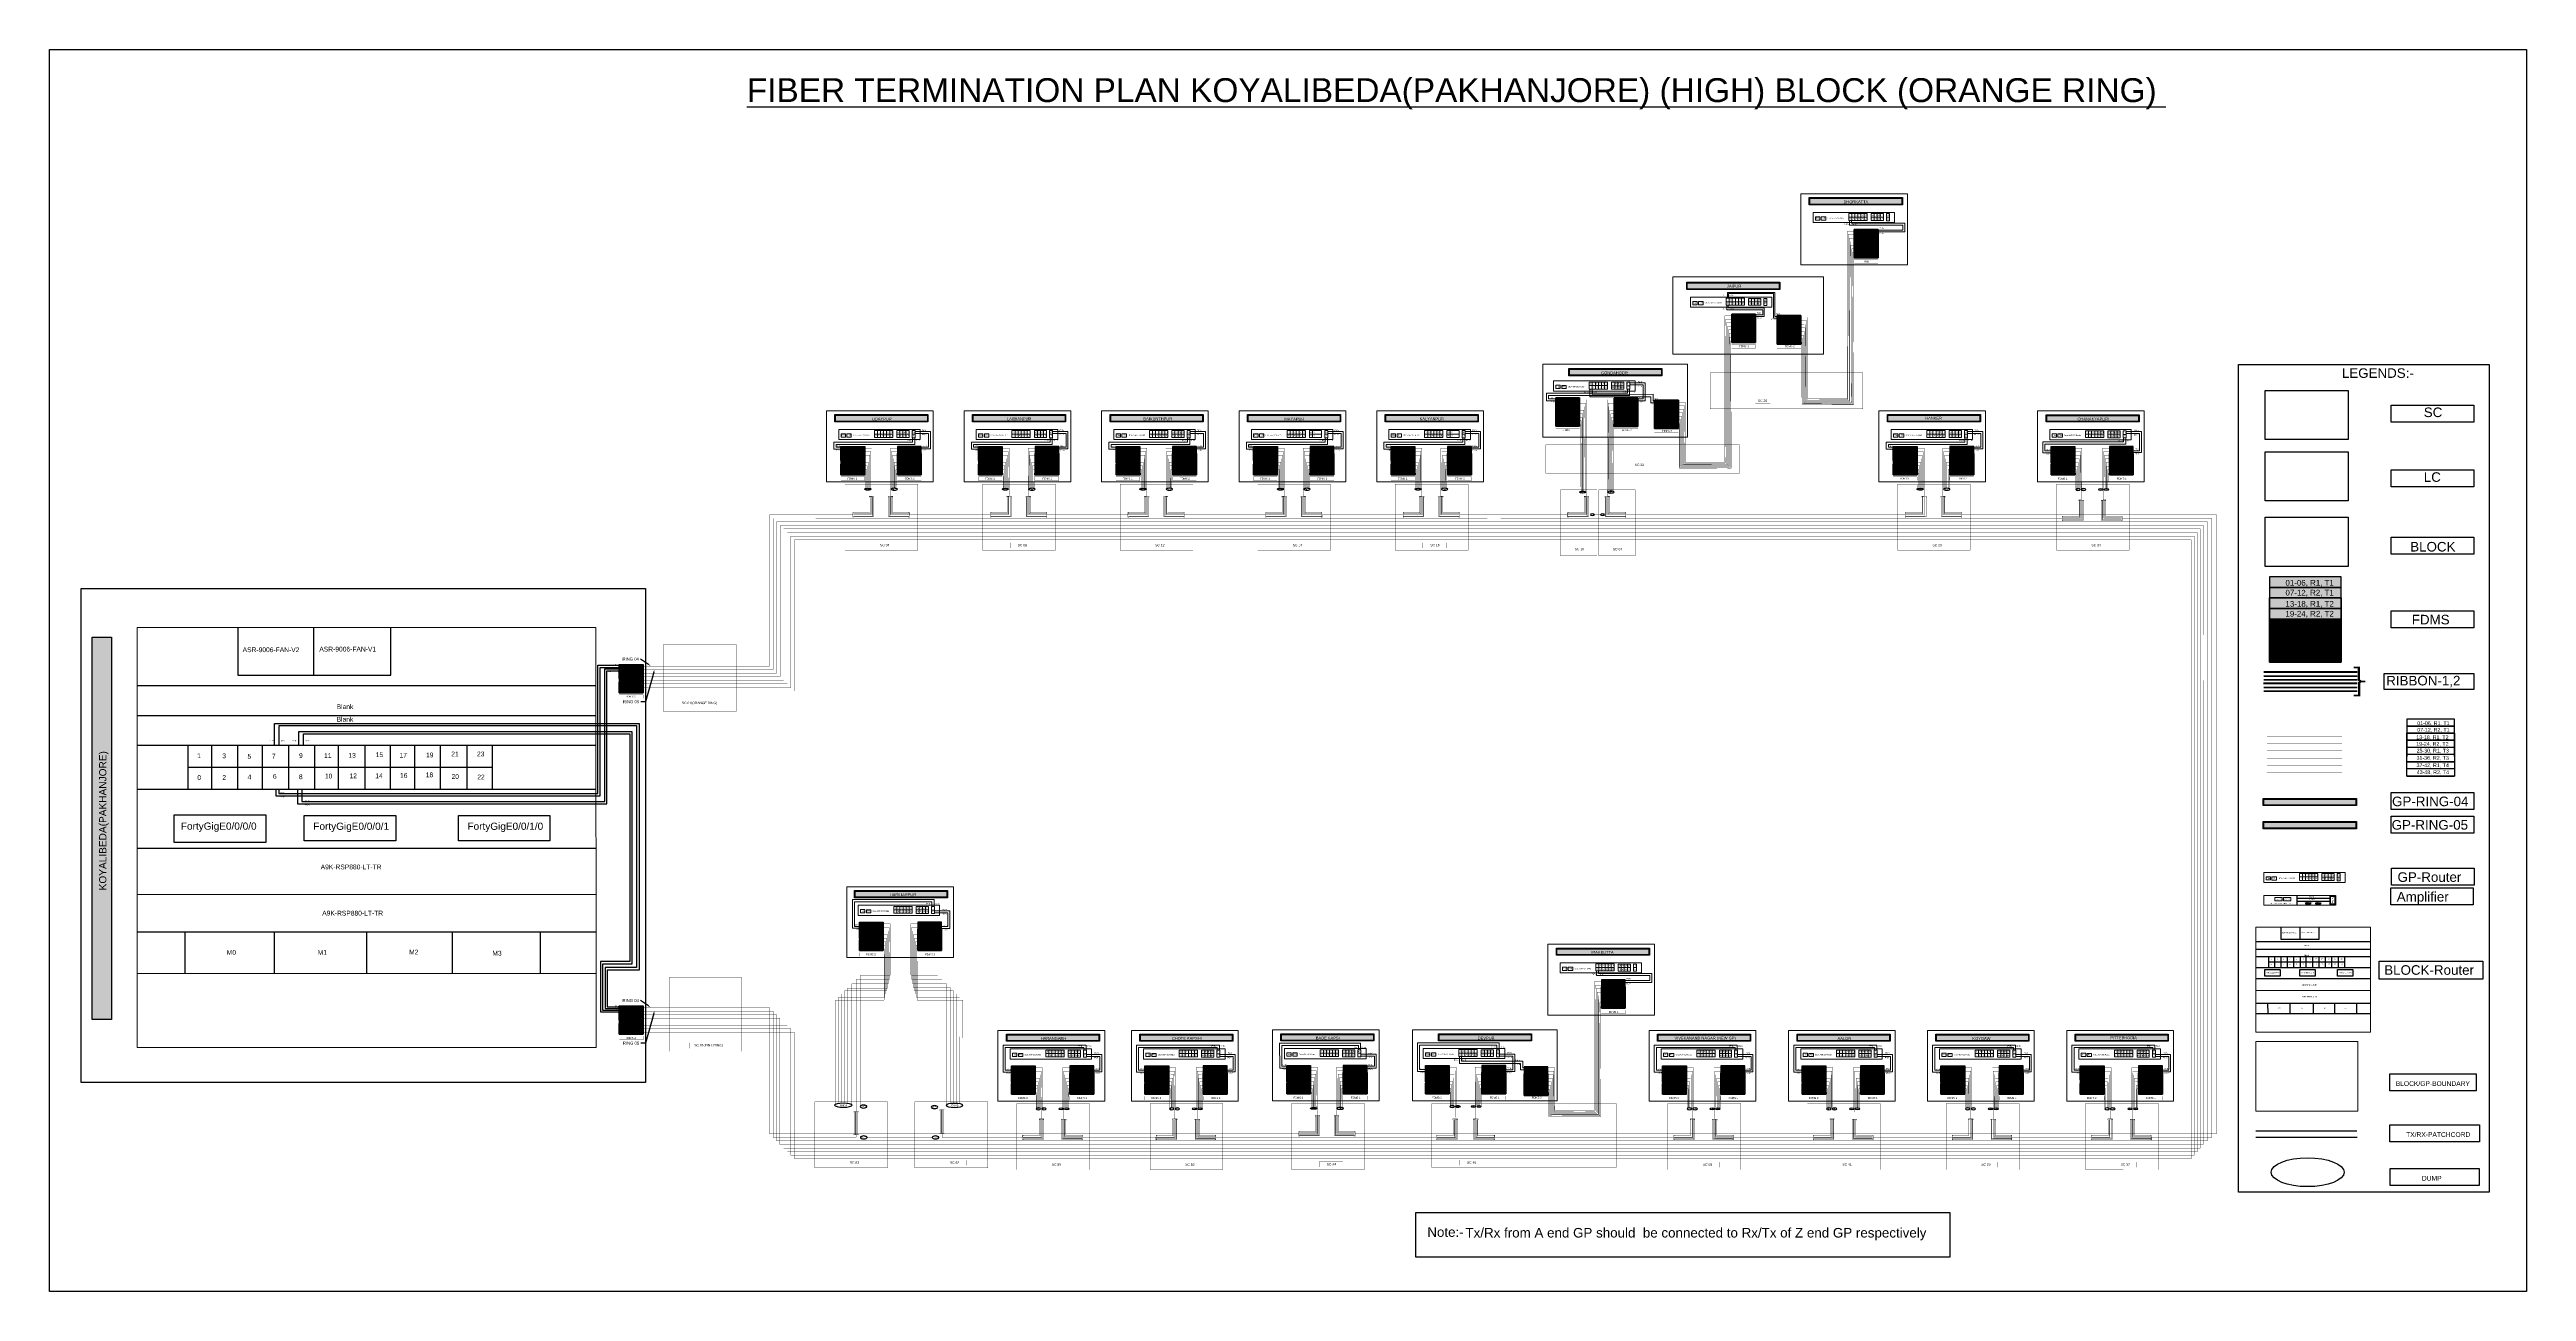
# Model space of a CAD drawing. Header units: millimetres. Extents: x -241534 to -119684, y -43519 to 17569.
import ezdxf
from ezdxf import colors
from ezdxf.entities.mleader import LeaderData, LeaderLine
from ezdxf.math import Vec2, Vec3

# ---------------------------------------------------------------- set-up
doc = ezdxf.new("R2010")
doc.units = ezdxf.units.MM
doc.layers.add('TAMPLATE', color=7, linetype='Continuous')
doc.styles.get("Standard").update_dxf_attribs({"font": 'arial.ttf'})
pattern_1 = [(45, (-346242.8402, 3273.8123), (-0.883883476, 0.883883476), [])]
pattern_2 = [(45, (-346242.8403, 3452.3124), (-0.883883476, 0.883883476), [])]
pattern_3 = [(45, (-357143.5059, -7447.4338), (-0.883883476, 0.883883476), [])]
pattern_4 = [(45, (-357143.5059, -24243.6639), (-0.883883476, 0.883883476), [])]
pattern_5 = [(45, (-332709.8674, 3273.8123), (-0.883883476, 0.883883476), [])]
pattern_6 = [(45, (-332709.8676, 3452.3124), (-0.883883476, 0.883883476), [])]
pattern_7 = [(45, (-319176.8946, 3273.8123), (-0.883883476, 0.883883476), [])]
pattern_8 = [(45, (-319176.8948, 3452.3124), (-0.883883476, 0.883883476), [])]
pattern_9 = [(45, (-339476.3538, 3273.8123), (-0.883883476, 0.883883476), [])]
pattern_10 = [(45, (-339476.354, 3452.3124), (-0.883883476, 0.883883476), [])]
pattern_11 = [(45, (-325943.381, 3273.8123), (-0.883883476, 0.883883476), [])]
pattern_12 = [(45, (-325943.3812, 3452.3124), (-0.883883476, 0.883883476), [])]
pattern_13 = [(45, (-294470.3658, 3274.417), (-0.883883476, 0.883883476), [])]
pattern_14 = [(45, (-294470.366, 3452.9171), (-0.883883476, 0.883883476), [])]
pattern_15 = [(45, (-286708.3367, 3266.1057), (-0.883883476, 0.883883476), [])]
pattern_16 = [(45, (-286610.8522, 3266.1057), (-0.883883476, 0.883883476), [])]
pattern_17 = [(45, (-285273.9376, -27198.3386), (-0.883883476, 0.883883476), [])]
pattern_18 = [(45, (-285176.4531, -27198.3386), (-0.883883476, 0.883883476), [])]
pattern_19 = [(45, (-292130.8503, -27198.555), (-0.883883476, 0.883883476), [])]
pattern_20 = [(45, (-292033.3658, -27198.555), (-0.883883476, 0.883883476), [])]
pattern_21 = [(45, (-298959.4942, -27198.6177), (-0.883883476, 0.883883476), [])]
pattern_22 = [(45, (-298862.0097, -27198.6177), (-0.883883476, 0.883883476), [])]
pattern_23 = [(45, (-305822.4735, -27198.6013), (-0.883883476, 0.883883476), [])]
pattern_24 = [(45, (-305724.989, -27198.6013), (-0.883883476, 0.883883476), [])]
pattern_25 = [(45, (-317491.172, -27174.6993), (-0.883883476, 0.883883476), [])]
pattern_26 = [(45, (-317479.3417, -27174.6993), (-0.883883476, 0.883883476), [])]
pattern_27 = [(45, (-315416.7303, -27250.3765), (-0.883883476, 0.883883476), [])]
pattern_28 = [(45, (-311617.1276, -22964.094), (-0.883883476, 0.883883476), [])]
pattern_29 = [(45, (-324309.8838, -27179.3709), (-0.883883476, 0.883883476), [])]
pattern_30 = [(45, (-324309.884, -27000.8708), (-0.883883476, 0.883883476), [])]
pattern_31 = [(45, (-331292.3369, -27198.2599), (-0.883883476, 0.883883476), [])]
pattern_32 = [(45, (-331194.8524, -27198.2599), (-0.883883476, 0.883883476), [])]
pattern_33 = [(45, (-337853.1812, -27198.5579), (-0.883883476, 0.883883476), [])]
pattern_34 = [(45, (-337755.6968, -27198.5579), (-0.883883476, 0.883883476), [])]
pattern_35 = [(45, (-345330.3389, -20132.2188), (-0.883883476, 0.883883476), [])]
pattern_36 = [(45, (-345232.8544, -20132.2188), (-0.883883476, 0.883883476), [])]
pattern_37 = [(45, (-305205.4515, 9782.4827), (-0.883883476, 0.883883476), [])]
pattern_38 = [(45, (-299174.3465, 13948.159), (-0.883883476, 0.883883476), [])]
pattern_39 = [(45, (-302972.4474, 9704.7061), (-0.883883476, 0.883883476), [])]
pattern_40 = [(45, (-309002.4474, 5544.7061), (-0.883883476, 0.883883476), [])]
pattern_41 = [(45, (-310992.4474, 5644.7061), (-0.883883476, 0.883883476), [])]
pattern_42 = [(45, (-313862.4474, 5664.7061), (-0.883883476, 0.883883476), [])]
pattern_43 = [(45, (-571582.913, 7307.1906), (-2.65165043, 2.65165043), [])]

msp = doc.modelspace()

# ---------------------------------------------------------------- hatches: boundary and pattern name
h = msp.add_hatch(color=256)
h.dxf.hatch_style = 1
h.set_gradient(color1=(255, 127, 0), color2=(255, 127, 0), tint=1)
h.paths.add_polyline_path([(-154965, 9932), (-150387, 9932), (-150387, 10286), (-154965, 10286)])
h.paths.add_polyline_path([(-150412, 9954), (-150412, 10253), (-154934, 10253), (-154934, 9954)], flags=16)
h = msp.add_hatch(color=150)
h.dxf.hatch_style = 1
h.paths.add_polyline_path([(-150412, 9954), (-150412, 10253), (-154934, 10253), (-154934, 9954)])
at = {"true_color": 0x000000}
h = msp.add_hatch(color=18, dxfattribs=at)
h.dxf.hatch_style = 1
h.set_gradient(color1=(0, 127, 255), color2=(0, 191, 255), tint=1)
h.paths.add_polyline_path([(-152752, 8724), (-151579, 8724), (-151579, 8551), (-152752, 8551)])
h.paths.add_polyline_path([(-152752, 8551), (-151579, 8551), (-151579, 8378), (-152752, 8378)])
h = msp.add_hatch(color=18, dxfattribs=at)
h.dxf.hatch_style = 1
h.set_gradient(color1=(255, 63, 0), color2=(255, 63, 0), tint=1)
h.paths.add_polyline_path([(-152752, 8378), (-151579, 8378), (-151579, 8200), (-152752, 8200)])
h.paths.add_polyline_path([(-152752, 8200), (-151579, 8200), (-151579, 8027), (-152752, 8027)])
h = msp.add_hatch()
h.set_pattern_fill('ANSI31', color=82, scale=10)
h.set_pattern_definition([(45, (-299174.3467, 14126.6591), (-0.883883476, 0.883883476), [])])
h.paths.add_polyline_path([(-152752, 8032), (-151579, 8032), (-151579, 7854), (-152752, 7854)])
h = msp.add_hatch()
h.set_pattern_fill('ANSI31', color=82, scale=10)
h.set_pattern_definition(pattern_38)
h.paths.add_polyline_path([(-152752, 7854), (-152752, 7675), (-151579, 7675), (-151579, 7854)])
h = msp.add_hatch()
h.set_pattern_fill('ANSI31', color=22, scale=10)
h.set_pattern_definition(pattern_38)
h.paths.add_polyline_path([(-152752, 7675), (-151579, 7675), (-151579, 7503), (-152752, 7503)])
h = msp.add_hatch()
h.set_pattern_fill('ANSI31', color=22, scale=10)
h.set_pattern_definition([(45, (-264891.148, -33251.818), (-22.45064, 22.45064), [])])
h.paths.add_polyline_path([(-151579, 7499), (-151579, 7503), (-152752, 7503), (-152752, 7326), (-151579, 7326)])
h = msp.add_hatch(color=256)
h.dxf.hatch_style = 1
h.set_gradient(color1=(255, 127, 0), color2=(255, 127, 0), tint=1)
h.paths.add_polyline_path([(-160996, 5766), (-156419, 5766), (-156419, 6120), (-160996, 6120)])
h.paths.add_polyline_path([(-156443, 5788), (-156443, 6087), (-160965, 6087), (-160965, 5788)], flags=16)
h = msp.add_hatch(color=150)
h.dxf.hatch_style = 1
h.paths.add_polyline_path([(-156443, 5788), (-156443, 6087), (-160965, 6087), (-160965, 5788)])
h = msp.add_hatch(color=18, dxfattribs=at)
h.dxf.hatch_style = 1
h.set_gradient(color1=(0, 127, 255), color2=(0, 191, 255), tint=1)
h.paths.add_polyline_path([(-158783, 4558), (-157610, 4558), (-157610, 4386), (-158783, 4386)])
h.paths.add_polyline_path([(-158783, 4386), (-157610, 4386), (-157610, 4213), (-158783, 4213)])
h = msp.add_hatch(color=18, dxfattribs=at)
h.dxf.hatch_style = 1
h.set_gradient(color1=(255, 63, 0), color2=(255, 63, 0), tint=1)
h.paths.add_polyline_path([(-158783, 4213), (-157610, 4213), (-157610, 4034), (-158783, 4034)])
h.paths.add_polyline_path([(-158783, 4034), (-157610, 4034), (-157610, 3861), (-158783, 3861)])
h = msp.add_hatch()
h.set_pattern_fill('ANSI31', color=82, scale=10)
h.set_pattern_definition([(45, (-305205.4517, 9960.9828), (-0.883883476, 0.883883476), [])])
h.paths.add_polyline_path([(-158783, 3866), (-157610, 3866), (-157610, 3688), (-158783, 3688)])
h = msp.add_hatch()
h.set_pattern_fill('ANSI31', color=82, scale=10)
h.set_pattern_definition(pattern_37)
h.paths.add_polyline_path([(-158783, 3688), (-158783, 3509), (-157610, 3509), (-157610, 3688)])
h = msp.add_hatch(color=18, dxfattribs=at)
h.dxf.hatch_style = 1
h.set_gradient(color1=(0, 127, 255), color2=(0, 191, 255), tint=1)
h.paths.add_polyline_path([(-156550, 4480), (-155377, 4480), (-155377, 4308), (-156550, 4308)])
h.paths.add_polyline_path([(-156550, 4308), (-155377, 4308), (-155377, 4135), (-156550, 4135)])
h = msp.add_hatch(color=18, dxfattribs=at)
h.dxf.hatch_style = 1
h.set_gradient(color1=(255, 63, 0), color2=(255, 63, 0), tint=1)
h.paths.add_polyline_path([(-156550, 4135), (-155377, 4135), (-155377, 3956), (-156550, 3956)])
h.paths.add_polyline_path([(-156550, 3956), (-155377, 3956), (-155377, 3783), (-156550, 3783)])
h = msp.add_hatch()
h.set_pattern_fill('ANSI31', color=82, scale=10)
h.set_pattern_definition([(45, (-302972.4476, 9883.2062), (-0.883883476, 0.883883476), [])])
h.paths.add_polyline_path([(-156550, 3789), (-155377, 3789), (-155377, 3610), (-156550, 3610)])
h = msp.add_hatch()
h.set_pattern_fill('ANSI31', color=22, scale=10)
h.set_pattern_definition(pattern_37)
h.paths.add_polyline_path([(-158783, 3509), (-157610, 3509), (-157610, 3337), (-158783, 3337)])
h = msp.add_hatch()
h.set_pattern_fill('ANSI31', color=22, scale=10)
h.set_pattern_definition([(45, (-270922.253, -37417.494), (-22.45064, 22.45064), [])])
h.paths.add_polyline_path([(-157610, 3334), (-157610, 3337), (-158783, 3337), (-158783, 3161), (-157610, 3161)])
h = msp.add_hatch()
h.set_pattern_fill('ANSI31', color=82, scale=10)
h.set_pattern_definition(pattern_39)
h.paths.add_polyline_path([(-156550, 3610), (-156550, 3432), (-155377, 3432), (-155377, 3610)])
h = msp.add_hatch()
h.set_pattern_fill('ANSI31', color=22, scale=10)
h.set_pattern_definition(pattern_39)
h.paths.add_polyline_path([(-156550, 3432), (-155377, 3432), (-155377, 3260), (-156550, 3260)])
h = msp.add_hatch()
h.set_pattern_fill('ANSI31', color=22, scale=10)
h.set_pattern_definition([(45, (-268689.25, -37495.27), (-22.45064, 22.45064), [])])
h.paths.add_polyline_path([(-155377, 3256), (-155377, 3260), (-156550, 3260), (-156550, 3083), (-155377, 3083)])
h = msp.add_hatch(color=256)
h.dxf.hatch_style = 1
h.set_gradient(color1=(255, 127, 0), color2=(255, 127, 0), tint=1)
h.paths.add_polyline_path([(-166795, 1523), (-162217, 1523), (-162217, 1877), (-166795, 1877)])
h.paths.add_polyline_path([(-162242, 1545), (-162242, 1844), (-166764, 1844), (-166764, 1545)], flags=16)
h = msp.add_hatch(color=150)
h.dxf.hatch_style = 1
h.paths.add_polyline_path([(-162242, 1545), (-162242, 1844), (-166764, 1844), (-166764, 1545)])
h = msp.add_hatch(color=18, dxfattribs=at)
h.dxf.hatch_style = 1
h.set_gradient(color1=(0, 127, 255), color2=(0, 191, 255), tint=1)
h.paths.add_polyline_path([(-167440, 440), (-166267, 440), (-166267, 268), (-167440, 268)])
h.paths.add_polyline_path([(-167440, 268), (-166267, 268), (-166267, 95), (-167440, 95)])
h = msp.add_hatch(color=18, dxfattribs=at)
h.dxf.hatch_style = 1
h.set_gradient(color1=(255, 63, 0), color2=(255, 63, 0), tint=1)
h.paths.add_polyline_path([(-167440, 95), (-166267, 95), (-166267, -84), (-167440, -84)])
h.paths.add_polyline_path([(-167440, -84), (-166267, -84), (-166267, -257), (-167440, -257)])
h = msp.add_hatch(color=18, dxfattribs=at)
h.dxf.hatch_style = 1
h.set_gradient(color1=(0, 127, 255), color2=(0, 191, 255), tint=1)
h.paths.add_polyline_path([(-164570, 420), (-163397, 420), (-163397, 248), (-164570, 248)])
h.paths.add_polyline_path([(-164570, 248), (-163397, 248), (-163397, 75), (-164570, 75)])
h = msp.add_hatch(color=18, dxfattribs=at)
h.dxf.hatch_style = 1
h.set_gradient(color1=(255, 63, 0), color2=(255, 63, 0), tint=1)
h.paths.add_polyline_path([(-164570, 75), (-163397, 75), (-163397, -104), (-164570, -104)])
h.paths.add_polyline_path([(-164570, -104), (-163397, -104), (-163397, -277), (-164570, -277)])
h = msp.add_hatch(color=18, dxfattribs=at)
h.dxf.hatch_style = 1
h.set_gradient(color1=(0, 127, 255), color2=(0, 191, 255), tint=1)
h.paths.add_polyline_path([(-162580, 320), (-161407, 320), (-161407, 148), (-162580, 148)])
h.paths.add_polyline_path([(-162580, 148), (-161407, 148), (-161407, -25), (-162580, -25)])
h = msp.add_hatch(color=256)
h.dxf.hatch_style = 1
h.set_gradient(color1=(255, 127, 0), color2=(255, 127, 0), tint=1)
h.paths.add_polyline_path([(-202897, -743), (-198320, -743), (-198320, -389), (-202897, -389)])
h.paths.add_polyline_path([(-202866, -720), (-198344, -720), (-198344, -421), (-202866, -421)], flags=16)
h = msp.add_hatch(color=150)
h.dxf.hatch_style = 1
h.paths.add_polyline_path([(-202866, -421), (-202866, -720), (-198344, -720), (-198344, -421)])
h = msp.add_hatch(color=256)
h.dxf.hatch_style = 1
h.set_gradient(color1=(255, 127, 0), color2=(255, 127, 0), tint=1)
h.paths.add_polyline_path([(-196131, -743), (-191553, -743), (-191553, -389), (-196131, -389)])
h.paths.add_polyline_path([(-196100, -720), (-191577, -720), (-191577, -421), (-196100, -421)], flags=16)
h = msp.add_hatch(color=150)
h.dxf.hatch_style = 1
h.paths.add_polyline_path([(-196100, -421), (-196100, -720), (-191577, -720), (-191577, -421)])
h = msp.add_hatch(color=256)
h.dxf.hatch_style = 1
h.set_gradient(color1=(255, 127, 0), color2=(255, 127, 0), tint=1)
h.paths.add_polyline_path([(-184787, -743), (-184787, -389), (-189364, -389), (-189364, -743)])
h.paths.add_polyline_path([(-189333, -720), (-189333, -421), (-184811, -421), (-184811, -720)], flags=16)
h = msp.add_hatch(color=150)
h.dxf.hatch_style = 1
h.paths.add_polyline_path([(-189333, -421), (-189333, -720), (-184811, -720), (-184811, -421)])
h = msp.add_hatch(color=256)
h.dxf.hatch_style = 1
h.set_gradient(color1=(255, 127, 0), color2=(255, 127, 0), tint=1)
h.paths.add_polyline_path([(-182598, -743), (-178020, -743), (-178020, -389), (-182598, -389)])
h.paths.add_polyline_path([(-182567, -720), (-178044, -720), (-178044, -421), (-182567, -421)], flags=16)
h = msp.add_hatch(color=150)
h.dxf.hatch_style = 1
h.paths.add_polyline_path([(-182567, -421), (-182567, -720), (-178044, -720), (-178044, -421)])
h = msp.add_hatch(color=256)
h.dxf.hatch_style = 1
h.set_gradient(color1=(255, 127, 0), color2=(255, 127, 0), tint=1)
h.paths.add_polyline_path([(-171254, -743), (-171254, -389), (-175831, -389), (-175831, -743)])
h.paths.add_polyline_path([(-175801, -720), (-175801, -421), (-171278, -421), (-171278, -720)], flags=16)
h = msp.add_hatch(color=150)
h.dxf.hatch_style = 1
h.paths.add_polyline_path([(-175801, -421), (-175801, -720), (-171278, -720), (-171278, -421)])
h = msp.add_hatch()
h.set_pattern_fill('ANSI31', color=82, scale=10)
h.set_pattern_definition([(45, (-313862.4476, 5843.2062), (-0.883883476, 0.883883476), [])])
h.paths.add_polyline_path([(-167440, -251), (-166267, -251), (-166267, -430), (-167440, -430)])
h = msp.add_hatch()
h.set_pattern_fill('ANSI31', color=82, scale=10)
h.set_pattern_definition(pattern_42)
h.paths.add_polyline_path([(-167440, -430), (-167440, -608), (-166267, -608), (-166267, -430)])
h = msp.add_hatch()
h.set_pattern_fill('ANSI31', color=22, scale=10)
h.set_pattern_definition(pattern_42)
h.paths.add_polyline_path([(-167440, -608), (-166267, -608), (-166267, -780), (-167440, -780)])
h = msp.add_hatch()
h.set_pattern_fill('ANSI31', color=22, scale=10)
h.set_pattern_definition([(45, (-279579.25, -41535.27), (-22.45064, 22.45064), [])])
h.paths.add_polyline_path([(-166267, -784), (-166267, -780), (-167440, -780), (-167440, -957), (-166267, -957)])
h = msp.add_hatch()
h.set_pattern_fill('ANSI31', color=82, scale=10)
h.set_pattern_definition([(45, (-310992.4476, 5823.2062), (-0.883883476, 0.883883476), [])])
h.paths.add_polyline_path([(-164570, -271), (-163397, -271), (-163397, -450), (-164570, -450)])
h = msp.add_hatch()
h.set_pattern_fill('ANSI31', color=82, scale=10)
h.set_pattern_definition(pattern_41)
h.paths.add_polyline_path([(-164570, -450), (-164570, -628), (-163397, -628), (-163397, -450)])
h = msp.add_hatch()
h.set_pattern_fill('ANSI31', color=22, scale=10)
h.set_pattern_definition(pattern_41)
h.paths.add_polyline_path([(-164570, -628), (-163397, -628), (-163397, -800), (-164570, -800)])
h = msp.add_hatch()
h.set_pattern_fill('ANSI31', color=22, scale=10)
h.set_pattern_definition([(45, (-276709.25, -41555.27), (-22.45064, 22.45064), [])])
h.paths.add_polyline_path([(-163397, -804), (-163397, -800), (-164570, -800), (-164570, -977), (-163397, -977)])
h = msp.add_hatch(color=18, dxfattribs=at)
h.dxf.hatch_style = 1
h.set_gradient(color1=(255, 63, 0), color2=(255, 63, 0), tint=1)
h.paths.add_polyline_path([(-162580, -25), (-161407, -25), (-161407, -204), (-162580, -204)])
h.paths.add_polyline_path([(-162580, -204), (-161407, -204), (-161407, -377), (-162580, -377)])
h = msp.add_hatch()
h.set_pattern_fill('ANSI31', color=82, scale=10)
h.set_pattern_definition([(45, (-309002.4476, 5723.2062), (-0.883883476, 0.883883476), [])])
h.paths.add_polyline_path([(-162580, -371), (-161407, -371), (-161407, -550), (-162580, -550)])
h = msp.add_hatch()
h.set_pattern_fill('ANSI31', color=82, scale=10)
h.set_pattern_definition(pattern_40)
h.paths.add_polyline_path([(-162580, -550), (-162580, -728), (-161407, -728), (-161407, -550)])
h = msp.add_hatch()
h.set_pattern_fill('ANSI31', color=22, scale=10)
h.set_pattern_definition(pattern_40)
h.paths.add_polyline_path([(-162580, -728), (-161407, -728), (-161407, -900), (-162580, -900)])
h = msp.add_hatch()
h.set_pattern_fill('ANSI31', color=22, scale=10)
h.set_pattern_definition([(45, (-274719.25, -41655.27), (-22.45064, 22.45064), [])])
h.paths.add_polyline_path([(-161407, -904), (-161407, -900), (-162580, -900), (-162580, -1077), (-161407, -1077)])
h = msp.add_hatch(color=256)
h.dxf.hatch_style = 1
h.set_gradient(color1=(255, 127, 0), color2=(255, 127, 0), tint=1)
h.paths.add_polyline_path([(-146547, -742), (-146547, -388), (-151125, -388), (-151125, -742)])
h.paths.add_polyline_path([(-151094, -720), (-151094, -421), (-146571, -421), (-146571, -720)], flags=16)
h = msp.add_hatch(color=150)
h.dxf.hatch_style = 1
h.paths.add_polyline_path([(-151094, -421), (-151094, -720), (-146571, -720), (-146571, -421)])
h = msp.add_hatch(color=256)
h.dxf.hatch_style = 1
h.set_gradient(color1=(255, 127, 0), color2=(255, 127, 0), tint=1)
h.paths.add_polyline_path([(-143318, -750), (-138740, -750), (-138740, -396), (-143318, -396)])
h.paths.add_polyline_path([(-143287, -728), (-138765, -728), (-138765, -429), (-143287, -429)], flags=16)
h = msp.add_hatch(color=256)
h.dxf.hatch_style = 1
h.set_gradient(color1=(34, 52, 110), color2=(34, 52, 110), tint=1)
h.paths.add_polyline_path([(-143287, -429), (-143287, -728), (-138765, -728), (-138765, -429)])
h = msp.add_hatch(color=18, dxfattribs=at)
h.dxf.hatch_style = 1
h.set_gradient(color1=(0, 127, 255), color2=(0, 191, 255), tint=1)
h.paths.add_polyline_path([(-201430, -1950), (-202603, -1950), (-202603, -2123), (-201430, -2123)])
h.paths.add_polyline_path([(-201430, -2123), (-202603, -2123), (-202603, -2296), (-201430, -2296)])
h = msp.add_hatch(color=18, dxfattribs=at)
h.dxf.hatch_style = 1
h.set_gradient(color1=(255, 63, 0), color2=(255, 63, 0), tint=1)
h.paths.add_polyline_path([(-201430, -2296), (-202603, -2296), (-202603, -2475), (-201430, -2475)])
h.paths.add_polyline_path([(-201430, -2475), (-202603, -2475), (-202603, -2648), (-201430, -2648)])
h = msp.add_hatch(color=18, dxfattribs=at)
h.dxf.hatch_style = 1
h.set_gradient(color1=(0, 127, 255), color2=(0, 191, 255), tint=1)
h.paths.add_polyline_path([(-199821, -1950), (-198648, -1950), (-198648, -2123), (-199821, -2123)])
h.paths.add_polyline_path([(-199821, -2123), (-198648, -2123), (-198648, -2296), (-199821, -2296)])
h = msp.add_hatch(color=18, dxfattribs=at)
h.dxf.hatch_style = 1
h.set_gradient(color1=(255, 63, 0), color2=(255, 63, 0), tint=1)
h.paths.add_polyline_path([(-199821, -2296), (-198648, -2296), (-198648, -2475), (-199821, -2475)])
h.paths.add_polyline_path([(-199821, -2475), (-198648, -2475), (-198648, -2648), (-199821, -2648)])
h = msp.add_hatch(color=18, dxfattribs=at)
h.dxf.hatch_style = 1
h.set_gradient(color1=(0, 127, 255), color2=(0, 191, 255), tint=1)
h.paths.add_polyline_path([(-194663, -1950), (-195837, -1950), (-195837, -2123), (-194663, -2123)])
h.paths.add_polyline_path([(-194663, -2123), (-195837, -2123), (-195837, -2296), (-194663, -2296)])
h = msp.add_hatch(color=18, dxfattribs=at)
h.dxf.hatch_style = 1
h.set_gradient(color1=(255, 63, 0), color2=(255, 63, 0), tint=1)
h.paths.add_polyline_path([(-194663, -2296), (-195837, -2296), (-195837, -2475), (-194663, -2475)])
h.paths.add_polyline_path([(-194663, -2475), (-195837, -2475), (-195837, -2648), (-194663, -2648)])
h = msp.add_hatch(color=18, dxfattribs=at)
h.dxf.hatch_style = 1
h.set_gradient(color1=(0, 127, 255), color2=(0, 191, 255), tint=1)
h.paths.add_polyline_path([(-193054, -1950), (-191881, -1950), (-191881, -2123), (-193054, -2123)])
h.paths.add_polyline_path([(-193054, -2123), (-191881, -2123), (-191881, -2296), (-193054, -2296)])
h = msp.add_hatch(color=18, dxfattribs=at)
h.dxf.hatch_style = 1
h.set_gradient(color1=(255, 63, 0), color2=(255, 63, 0), tint=1)
h.paths.add_polyline_path([(-193054, -2296), (-191881, -2296), (-191881, -2475), (-193054, -2475)])
h.paths.add_polyline_path([(-193054, -2475), (-191881, -2475), (-191881, -2648), (-193054, -2648)])
h = msp.add_hatch(color=18, dxfattribs=at)
h.dxf.hatch_style = 1
h.set_gradient(color1=(0, 127, 255), color2=(0, 191, 255), tint=1)
h.paths.add_polyline_path([(-187897, -1950), (-189070, -1950), (-189070, -2123), (-187897, -2123)])
h.paths.add_polyline_path([(-187897, -2123), (-189070, -2123), (-189070, -2296), (-187897, -2296)])
h = msp.add_hatch(color=18, dxfattribs=at)
h.dxf.hatch_style = 1
h.set_gradient(color1=(255, 63, 0), color2=(255, 63, 0), tint=1)
h.paths.add_polyline_path([(-187897, -2296), (-189070, -2296), (-189070, -2475), (-187897, -2475)])
h.paths.add_polyline_path([(-187897, -2475), (-189070, -2475), (-189070, -2648), (-187897, -2648)])
h = msp.add_hatch(color=18, dxfattribs=at)
h.dxf.hatch_style = 1
h.set_gradient(color1=(0, 127, 255), color2=(0, 191, 255), tint=1)
h.paths.add_polyline_path([(-186288, -1950), (-185115, -1950), (-185115, -2123), (-186288, -2123)])
h.paths.add_polyline_path([(-186288, -2123), (-185115, -2123), (-185115, -2296), (-186288, -2296)])
h = msp.add_hatch(color=18, dxfattribs=at)
h.dxf.hatch_style = 1
h.set_gradient(color1=(255, 63, 0), color2=(255, 63, 0), tint=1)
h.paths.add_polyline_path([(-186288, -2296), (-185115, -2296), (-185115, -2475), (-186288, -2475)])
h.paths.add_polyline_path([(-186288, -2475), (-185115, -2475), (-185115, -2648), (-186288, -2648)])
h = msp.add_hatch(color=18, dxfattribs=at)
h.dxf.hatch_style = 1
h.set_gradient(color1=(0, 127, 255), color2=(0, 191, 255), tint=1)
h.paths.add_polyline_path([(-181131, -1950), (-182304, -1950), (-182304, -2123), (-181131, -2123)])
h.paths.add_polyline_path([(-181131, -2123), (-182304, -2123), (-182304, -2296), (-181131, -2296)])
h = msp.add_hatch(color=18, dxfattribs=at)
h.dxf.hatch_style = 1
h.set_gradient(color1=(255, 63, 0), color2=(255, 63, 0), tint=1)
h.paths.add_polyline_path([(-181131, -2296), (-182304, -2296), (-182304, -2475), (-181131, -2475)])
h.paths.add_polyline_path([(-181131, -2475), (-182304, -2475), (-182304, -2648), (-181131, -2648)])
h = msp.add_hatch(color=18, dxfattribs=at)
h.dxf.hatch_style = 1
h.set_gradient(color1=(0, 127, 255), color2=(0, 191, 255), tint=1)
h.paths.add_polyline_path([(-179521, -1950), (-178348, -1950), (-178348, -2123), (-179521, -2123)])
h.paths.add_polyline_path([(-179521, -2123), (-178348, -2123), (-178348, -2296), (-179521, -2296)])
h = msp.add_hatch(color=18, dxfattribs=at)
h.dxf.hatch_style = 1
h.set_gradient(color1=(255, 63, 0), color2=(255, 63, 0), tint=1)
h.paths.add_polyline_path([(-179521, -2296), (-178348, -2296), (-178348, -2475), (-179521, -2475)])
h.paths.add_polyline_path([(-179521, -2475), (-178348, -2475), (-178348, -2648), (-179521, -2648)])
h = msp.add_hatch(color=18, dxfattribs=at)
h.dxf.hatch_style = 1
h.set_gradient(color1=(0, 127, 255), color2=(0, 191, 255), tint=1)
h.paths.add_polyline_path([(-174364, -1950), (-175537, -1950), (-175537, -2123), (-174364, -2123)])
h.paths.add_polyline_path([(-174364, -2123), (-175537, -2123), (-175537, -2296), (-174364, -2296)])
h = msp.add_hatch(color=18, dxfattribs=at)
h.dxf.hatch_style = 1
h.set_gradient(color1=(255, 63, 0), color2=(255, 63, 0), tint=1)
h.paths.add_polyline_path([(-174364, -2296), (-175537, -2296), (-175537, -2475), (-174364, -2475)])
h.paths.add_polyline_path([(-174364, -2475), (-175537, -2475), (-175537, -2648), (-174364, -2648)])
h = msp.add_hatch(color=18, dxfattribs=at)
h.dxf.hatch_style = 1
h.set_gradient(color1=(0, 127, 255), color2=(0, 191, 255), tint=1)
h.paths.add_polyline_path([(-172755, -1950), (-171582, -1950), (-171582, -2123), (-172755, -2123)])
h.paths.add_polyline_path([(-172755, -2123), (-171582, -2123), (-171582, -2296), (-172755, -2296)])
h = msp.add_hatch(color=18, dxfattribs=at)
h.dxf.hatch_style = 1
h.set_gradient(color1=(255, 63, 0), color2=(255, 63, 0), tint=1)
h.paths.add_polyline_path([(-172755, -2296), (-171582, -2296), (-171582, -2475), (-172755, -2475)])
h.paths.add_polyline_path([(-172755, -2475), (-171582, -2475), (-171582, -2648), (-172755, -2648)])
h = msp.add_hatch(color=18, dxfattribs=at)
h.dxf.hatch_style = 1
h.set_gradient(color1=(0, 127, 255), color2=(0, 191, 255), tint=1)
h.paths.add_polyline_path([(-149657, -1950), (-150831, -1950), (-150831, -2122), (-149657, -2122)])
h.paths.add_polyline_path([(-149657, -2122), (-150831, -2122), (-150831, -2295), (-149657, -2295)])
h = msp.add_hatch(color=18, dxfattribs=at)
h.dxf.hatch_style = 1
h.set_gradient(color1=(255, 63, 0), color2=(255, 63, 0), tint=1)
h.paths.add_polyline_path([(-149657, -2295), (-150831, -2295), (-150831, -2474), (-149657, -2474)])
h.paths.add_polyline_path([(-149657, -2474), (-150831, -2474), (-150831, -2647), (-149657, -2647)])
h = msp.add_hatch(color=18, dxfattribs=at)
h.dxf.hatch_style = 1
h.set_gradient(color1=(0, 127, 255), color2=(0, 191, 255), tint=1)
h.paths.add_polyline_path([(-148048, -1950), (-146875, -1950), (-146875, -2122), (-148048, -2122)])
h.paths.add_polyline_path([(-148048, -2122), (-146875, -2122), (-146875, -2295), (-148048, -2295)])
h = msp.add_hatch(color=18, dxfattribs=at)
h.dxf.hatch_style = 1
h.set_gradient(color1=(255, 63, 0), color2=(255, 63, 0), tint=1)
h.paths.add_polyline_path([(-148048, -2295), (-146875, -2295), (-146875, -2474), (-148048, -2474)])
h.paths.add_polyline_path([(-148048, -2474), (-146875, -2474), (-146875, -2647), (-148048, -2647)])
h = msp.add_hatch(color=18, dxfattribs=at)
h.dxf.hatch_style = 1
h.set_gradient(color1=(0, 127, 255), color2=(0, 191, 255), tint=1)
h.paths.add_polyline_path([(-141895, -1958), (-143069, -1958), (-143069, -2131), (-141895, -2131)])
h.paths.add_polyline_path([(-141895, -2131), (-143069, -2131), (-143069, -2304), (-141895, -2304)])
h = msp.add_hatch(color=18, dxfattribs=at)
h.dxf.hatch_style = 1
h.set_gradient(color1=(255, 63, 0), color2=(255, 63, 0), tint=1)
h.paths.add_polyline_path([(-141895, -2304), (-143069, -2304), (-143069, -2482), (-141895, -2482)])
h.paths.add_polyline_path([(-141895, -2482), (-143069, -2482), (-143069, -2655), (-141895, -2655)])
h = msp.add_hatch(color=18, dxfattribs=at)
h.dxf.hatch_style = 1
h.set_gradient(color1=(0, 127, 255), color2=(0, 191, 255), tint=1)
h.paths.add_polyline_path([(-140198, -1958), (-139024, -1958), (-139024, -2131), (-140198, -2131)])
h.paths.add_polyline_path([(-140198, -2131), (-139024, -2131), (-139024, -2304), (-140198, -2304)])
h = msp.add_hatch(color=18, dxfattribs=at)
h.dxf.hatch_style = 1
h.set_gradient(color1=(255, 63, 0), color2=(255, 63, 0), tint=1)
h.paths.add_polyline_path([(-140198, -2304), (-139024, -2304), (-139024, -2482), (-140198, -2482)])
h.paths.add_polyline_path([(-140198, -2482), (-139024, -2482), (-139024, -2655), (-140198, -2655)])
h = msp.add_hatch()
h.set_pattern_fill('ANSI31', color=82, scale=10)
h.set_pattern_definition(pattern_2)
h.paths.add_polyline_path([(-201430, -2642), (-202603, -2642), (-202603, -2821), (-201430, -2821)])
h = msp.add_hatch()
h.set_pattern_fill('ANSI31', color=82, scale=10)
h.set_pattern_definition(pattern_1)
h.paths.add_polyline_path([(-202603, -2821), (-202603, -2999), (-201430, -2999), (-201430, -2821)])
h = msp.add_hatch()
h.set_pattern_fill('ANSI31', color=22, scale=10)
h.set_pattern_definition(pattern_1)
h.paths.add_polyline_path([(-201430, -2999), (-202603, -2999), (-202603, -3171), (-201430, -3171)])
h = msp.add_hatch()
h.set_pattern_fill('ANSI31', color=22, scale=10)
h.set_pattern_definition(pattern_1)
h.paths.add_polyline_path([(-202603, -3171), (-202603, -3348), (-201430, -3348), (-201430, -3171)])
h = msp.add_hatch()
h.set_pattern_fill('ANSI31', color=82, scale=10)
h.set_pattern_definition(pattern_2)
h.paths.add_polyline_path([(-199821, -2642), (-198648, -2642), (-198648, -2821), (-199821, -2821)])
h = msp.add_hatch()
h.set_pattern_fill('ANSI31', color=82, scale=10)
h.set_pattern_definition(pattern_1)
h.paths.add_polyline_path([(-199821, -2821), (-199821, -2999), (-198648, -2999), (-198648, -2821)])
h = msp.add_hatch()
h.set_pattern_fill('ANSI31', color=22, scale=10)
h.set_pattern_definition(pattern_1)
h.paths.add_polyline_path([(-199821, -2999), (-198648, -2999), (-198648, -3171), (-199821, -3171)])
h = msp.add_hatch()
h.set_pattern_fill('ANSI31', color=22, scale=10)
h.set_pattern_definition(pattern_1)
h.paths.add_polyline_path([(-199821, -3171), (-199821, -3348), (-198648, -3348), (-198648, -3171)])
h = msp.add_hatch()
h.set_pattern_fill('ANSI31', color=82, scale=10)
h.set_pattern_definition(pattern_10)
h.paths.add_polyline_path([(-194663, -2642), (-195837, -2642), (-195837, -2821), (-194663, -2821)])
h = msp.add_hatch()
h.set_pattern_fill('ANSI31', color=82, scale=10)
h.set_pattern_definition(pattern_9)
h.paths.add_polyline_path([(-195837, -2821), (-195837, -2999), (-194663, -2999), (-194663, -2821)])
h = msp.add_hatch()
h.set_pattern_fill('ANSI31', color=22, scale=10)
h.set_pattern_definition(pattern_9)
h.paths.add_polyline_path([(-194663, -2999), (-195837, -2999), (-195837, -3171), (-194663, -3171)])
h = msp.add_hatch()
h.set_pattern_fill('ANSI31', color=22, scale=10)
h.set_pattern_definition(pattern_9)
h.paths.add_polyline_path([(-195837, -3171), (-195837, -3348), (-194663, -3348), (-194663, -3171)])
h = msp.add_hatch()
h.set_pattern_fill('ANSI31', color=82, scale=10)
h.set_pattern_definition(pattern_10)
h.paths.add_polyline_path([(-193054, -2642), (-191881, -2642), (-191881, -2821), (-193054, -2821)])
h = msp.add_hatch()
h.set_pattern_fill('ANSI31', color=82, scale=10)
h.set_pattern_definition(pattern_9)
h.paths.add_polyline_path([(-193054, -2821), (-193054, -2999), (-191881, -2999), (-191881, -2821)])
h = msp.add_hatch()
h.set_pattern_fill('ANSI31', color=22, scale=10)
h.set_pattern_definition(pattern_9)
h.paths.add_polyline_path([(-193054, -2999), (-191881, -2999), (-191881, -3171), (-193054, -3171)])
h = msp.add_hatch()
h.set_pattern_fill('ANSI31', color=22, scale=10)
h.set_pattern_definition(pattern_9)
h.paths.add_polyline_path([(-193054, -3171), (-193054, -3348), (-191881, -3348), (-191881, -3171)])
h = msp.add_hatch()
h.set_pattern_fill('ANSI31', color=82, scale=10)
h.set_pattern_definition(pattern_6)
h.paths.add_polyline_path([(-187897, -2642), (-189070, -2642), (-189070, -2821), (-187897, -2821)])
h = msp.add_hatch()
h.set_pattern_fill('ANSI31', color=82, scale=10)
h.set_pattern_definition(pattern_5)
h.paths.add_polyline_path([(-189070, -2821), (-189070, -2999), (-187897, -2999), (-187897, -2821)])
h = msp.add_hatch()
h.set_pattern_fill('ANSI31', color=22, scale=10)
h.set_pattern_definition(pattern_5)
h.paths.add_polyline_path([(-187897, -2999), (-189070, -2999), (-189070, -3171), (-187897, -3171)])
h = msp.add_hatch()
h.set_pattern_fill('ANSI31', color=22, scale=10)
h.set_pattern_definition(pattern_5)
h.paths.add_polyline_path([(-189070, -3171), (-189070, -3348), (-187897, -3348), (-187897, -3171)])
h = msp.add_hatch()
h.set_pattern_fill('ANSI31', color=82, scale=10)
h.set_pattern_definition(pattern_6)
h.paths.add_polyline_path([(-186288, -2642), (-185115, -2642), (-185115, -2821), (-186288, -2821)])
h = msp.add_hatch()
h.set_pattern_fill('ANSI31', color=82, scale=10)
h.set_pattern_definition(pattern_5)
h.paths.add_polyline_path([(-186288, -2821), (-186288, -2999), (-185115, -2999), (-185115, -2821)])
h = msp.add_hatch()
h.set_pattern_fill('ANSI31', color=22, scale=10)
h.set_pattern_definition(pattern_5)
h.paths.add_polyline_path([(-186288, -2999), (-185115, -2999), (-185115, -3171), (-186288, -3171)])
h = msp.add_hatch()
h.set_pattern_fill('ANSI31', color=22, scale=10)
h.set_pattern_definition(pattern_5)
h.paths.add_polyline_path([(-186288, -3171), (-186288, -3348), (-185115, -3348), (-185115, -3171)])
h = msp.add_hatch()
h.set_pattern_fill('ANSI31', color=82, scale=10)
h.set_pattern_definition(pattern_12)
h.paths.add_polyline_path([(-181131, -2642), (-182304, -2642), (-182304, -2821), (-181131, -2821)])
h = msp.add_hatch()
h.set_pattern_fill('ANSI31', color=82, scale=10)
h.set_pattern_definition(pattern_11)
h.paths.add_polyline_path([(-182304, -2821), (-182304, -2999), (-181131, -2999), (-181131, -2821)])
h = msp.add_hatch()
h.set_pattern_fill('ANSI31', color=22, scale=10)
h.set_pattern_definition(pattern_11)
h.paths.add_polyline_path([(-181131, -2999), (-182304, -2999), (-182304, -3171), (-181131, -3171)])
h = msp.add_hatch()
h.set_pattern_fill('ANSI31', color=22, scale=10)
h.set_pattern_definition(pattern_11)
h.paths.add_polyline_path([(-182304, -3171), (-182304, -3348), (-181131, -3348), (-181131, -3171)])
h = msp.add_hatch()
h.set_pattern_fill('ANSI31', color=82, scale=10)
h.set_pattern_definition(pattern_12)
h.paths.add_polyline_path([(-179521, -2642), (-178348, -2642), (-178348, -2821), (-179521, -2821)])
h = msp.add_hatch()
h.set_pattern_fill('ANSI31', color=82, scale=10)
h.set_pattern_definition(pattern_11)
h.paths.add_polyline_path([(-179521, -2821), (-179521, -2999), (-178348, -2999), (-178348, -2821)])
h = msp.add_hatch()
h.set_pattern_fill('ANSI31', color=22, scale=10)
h.set_pattern_definition(pattern_11)
h.paths.add_polyline_path([(-179521, -2999), (-178348, -2999), (-178348, -3171), (-179521, -3171)])
h = msp.add_hatch()
h.set_pattern_fill('ANSI31', color=22, scale=10)
h.set_pattern_definition(pattern_11)
h.paths.add_polyline_path([(-179521, -3171), (-179521, -3348), (-178348, -3348), (-178348, -3171)])
h = msp.add_hatch()
h.set_pattern_fill('ANSI31', color=82, scale=10)
h.set_pattern_definition(pattern_8)
h.paths.add_polyline_path([(-174364, -2642), (-175537, -2642), (-175537, -2821), (-174364, -2821)])
h = msp.add_hatch()
h.set_pattern_fill('ANSI31', color=82, scale=10)
h.set_pattern_definition(pattern_7)
h.paths.add_polyline_path([(-175537, -2821), (-175537, -2999), (-174364, -2999), (-174364, -2821)])
h = msp.add_hatch()
h.set_pattern_fill('ANSI31', color=22, scale=10)
h.set_pattern_definition(pattern_7)
h.paths.add_polyline_path([(-174364, -2999), (-175537, -2999), (-175537, -3171), (-174364, -3171)])
h = msp.add_hatch()
h.set_pattern_fill('ANSI31', color=22, scale=10)
h.set_pattern_definition(pattern_7)
h.paths.add_polyline_path([(-175537, -3171), (-175537, -3348), (-174364, -3348), (-174364, -3171)])
h = msp.add_hatch()
h.set_pattern_fill('ANSI31', color=82, scale=10)
h.set_pattern_definition(pattern_8)
h.paths.add_polyline_path([(-172755, -2642), (-171582, -2642), (-171582, -2821), (-172755, -2821)])
h = msp.add_hatch()
h.set_pattern_fill('ANSI31', color=82, scale=10)
h.set_pattern_definition(pattern_7)
h.paths.add_polyline_path([(-172755, -2821), (-172755, -2999), (-171582, -2999), (-171582, -2821)])
h = msp.add_hatch()
h.set_pattern_fill('ANSI31', color=22, scale=10)
h.set_pattern_definition(pattern_7)
h.paths.add_polyline_path([(-172755, -2999), (-171582, -2999), (-171582, -3171), (-172755, -3171)])
h = msp.add_hatch()
h.set_pattern_fill('ANSI31', color=22, scale=10)
h.set_pattern_definition(pattern_7)
h.paths.add_polyline_path([(-172755, -3171), (-172755, -3348), (-171582, -3348), (-171582, -3171)])
h = msp.add_hatch()
h.set_pattern_fill('ANSI31', color=82, scale=10)
h.set_pattern_definition(pattern_14)
h.paths.add_polyline_path([(-149657, -2642), (-150831, -2642), (-150831, -2820), (-149657, -2820)])
h = msp.add_hatch()
h.set_pattern_fill('ANSI31', color=82, scale=10)
h.set_pattern_definition(pattern_13)
h.paths.add_polyline_path([(-150831, -2820), (-150831, -2999), (-149657, -2999), (-149657, -2820)])
h = msp.add_hatch()
h.set_pattern_fill('ANSI31', color=22, scale=10)
h.set_pattern_definition(pattern_13)
h.paths.add_polyline_path([(-149657, -2999), (-150831, -2999), (-150831, -3171), (-149657, -3171)])
h = msp.add_hatch()
h.set_pattern_fill('ANSI31', color=22, scale=10)
h.set_pattern_definition(pattern_13)
h.paths.add_polyline_path([(-150831, -3171), (-150831, -3347), (-149657, -3347), (-149657, -3171)])
h = msp.add_hatch()
h.set_pattern_fill('ANSI31', color=82, scale=10)
h.set_pattern_definition(pattern_14)
h.paths.add_polyline_path([(-148048, -2642), (-146875, -2642), (-146875, -2820), (-148048, -2820)])
h = msp.add_hatch()
h.set_pattern_fill('ANSI31', color=82, scale=10)
h.set_pattern_definition(pattern_13)
h.paths.add_polyline_path([(-148048, -2820), (-148048, -2999), (-146875, -2999), (-146875, -2820)])
h = msp.add_hatch()
h.set_pattern_fill('ANSI31', color=22, scale=10)
h.set_pattern_definition(pattern_13)
h.paths.add_polyline_path([(-148048, -2999), (-146875, -2999), (-146875, -3171), (-148048, -3171)])
h = msp.add_hatch()
h.set_pattern_fill('ANSI31', color=22, scale=10)
h.set_pattern_definition(pattern_13)
h.paths.add_polyline_path([(-148048, -3171), (-148048, -3347), (-146875, -3347), (-146875, -3171)])
h = msp.add_hatch()
h.set_pattern_fill('ANSI31', color=82, scale=10)
h.set_pattern_definition([(45, (-286708.3369, 3444.6058), (-0.883883476, 0.883883476), [])])
h.paths.add_polyline_path([(-141895, -2650), (-143069, -2650), (-143069, -2828), (-141895, -2828)])
h = msp.add_hatch()
h.set_pattern_fill('ANSI31', color=82, scale=10)
h.set_pattern_definition(pattern_15)
h.paths.add_polyline_path([(-143069, -2828), (-143069, -3007), (-141895, -3007), (-141895, -2828)])
h = msp.add_hatch()
h.set_pattern_fill('ANSI31', color=22, scale=10)
h.set_pattern_definition(pattern_15)
h.paths.add_polyline_path([(-141895, -3007), (-143069, -3007), (-143069, -3179), (-141895, -3179)])
h = msp.add_hatch()
h.set_pattern_fill('ANSI31', color=22, scale=10)
h.set_pattern_definition(pattern_15)
h.paths.add_polyline_path([(-143069, -3179), (-143069, -3356), (-141895, -3356), (-141895, -3179)])
h = msp.add_hatch()
h.set_pattern_fill('ANSI31', color=82, scale=10)
h.set_pattern_definition([(45, (-286610.8524, 3444.6058), (-0.883883476, 0.883883476), [])])
h.paths.add_polyline_path([(-140198, -2650), (-139024, -2650), (-139024, -2828), (-140198, -2828)])
h = msp.add_hatch()
h.set_pattern_fill('ANSI31', color=82, scale=10)
h.set_pattern_definition(pattern_16)
h.paths.add_polyline_path([(-140198, -2828), (-140198, -3007), (-139024, -3007), (-139024, -2828)])
h = msp.add_hatch()
h.set_pattern_fill('ANSI31', color=22, scale=10)
h.set_pattern_definition(pattern_16)
h.paths.add_polyline_path([(-140198, -3007), (-139024, -3007), (-139024, -3179), (-140198, -3179)])
h = msp.add_hatch()
h.set_pattern_fill('ANSI31', color=22, scale=10)
h.set_pattern_definition(pattern_16)
h.paths.add_polyline_path([(-140198, -3179), (-140198, -3356), (-139024, -3356), (-139024, -3179)])
h = msp.add_hatch(color=18, dxfattribs=at)
h.dxf.hatch_style = 1
h.set_gradient(color1=(0, 127, 255), color2=(0, 191, 255), tint=1)
h.paths.add_polyline_path([(-132317, -8365), (-128797, -8365), (-128797, -8883), (-132317, -8883)])
h.paths.add_polyline_path([(-132317, -8883), (-128797, -8883), (-128797, -9402), (-132317, -9402)])
h = msp.add_hatch(color=18, dxfattribs=at)
h.dxf.hatch_style = 1
h.set_gradient(color1=(255, 63, 0), color2=(255, 63, 0), tint=1)
h.paths.add_polyline_path([(-132317, -9402), (-128797, -9402), (-128797, -9938), (-132317, -9938)])
h.paths.add_polyline_path([(-132317, -9938), (-128797, -9938), (-128797, -10457), (-132317, -10457)])
h = msp.add_hatch()
h.set_pattern_fill('ANSI31', color=82, scale=30)
h.set_pattern_definition([(45, (-571582.9133, 7842.691), (-2.65165043, 2.65165043), [])])
h.paths.add_polyline_path([(-132317, -10441), (-128797, -10441), (-128797, -10976), (-132317, -10976)])
h = msp.add_hatch()
h.set_pattern_fill('ANSI31', color=9, scale=10)
h.set_pattern_definition([(45, (-377064.0049, -3515.6975), (-0.883883476, 0.883883476), [])])
h.paths.add_polyline_path([(-238481, -11329), (-239437, -11329), (-239437, -30140), (-238481, -30140)])
h = msp.add_hatch()
h.set_pattern_fill('ANSI31', color=82, scale=30)
h.set_pattern_definition(pattern_43)
h.paths.add_polyline_path([(-132317, -10976), (-132317, -11512), (-128797, -11512), (-128797, -10976)])
h = msp.add_hatch()
h.set_pattern_fill('ANSI31', color=22, scale=30)
h.set_pattern_definition(pattern_43)
h.paths.add_polyline_path([(-132317, -11512), (-128797, -11512), (-128797, -12028), (-132317, -12028)])
h = msp.add_hatch()
h.set_pattern_fill('ANSI32', color=22)
h.set_pattern_definition([(45, (-1199548.23, -410670.049), (-6.73519209, 6.73519209), []), (45, (-1199543.74, -410670.049), (-6.73519209, 6.73519209), [])])
h.paths.add_polyline_path([(-128797, -12559), (-128797, -12039), (-128797, -12028), (-132317, -12028), (-132317, -12039), (-132317, -12559)])
h.paths.add_polyline_path([(-128357, -12573), (-125820, -12573), (-125820, -12047), (-128357, -12047)], flags=9)
h = msp.add_hatch(color=18, dxfattribs=at)
h.dxf.hatch_style = 1
h.set_gradient(color1=(0, 127, 255), color2=(0, 191, 255), tint=1)
h.paths.add_polyline_path([(-212331, -12672), (-213504, -12672), (-213504, -12844), (-212331, -12844)])
h.paths.add_polyline_path([(-212331, -12844), (-213504, -12844), (-213504, -13017), (-212331, -13017)])
h = msp.add_hatch(color=18, dxfattribs=at)
h.dxf.hatch_style = 1
h.set_gradient(color1=(255, 63, 0), color2=(255, 63, 0), tint=1)
h.paths.add_polyline_path([(-212331, -13017), (-213504, -13017), (-213504, -13196), (-212331, -13196)])
h.paths.add_polyline_path([(-212331, -13196), (-213504, -13196), (-213504, -13369), (-212331, -13369)])
h = msp.add_hatch()
h.set_pattern_fill('ANSI31', color=82, scale=10)
h.set_pattern_definition([(45, (-357143.506, -7268.9337), (-0.883883476, 0.883883476), [])])
h.paths.add_polyline_path([(-212331, -13363), (-213504, -13363), (-213504, -13542), (-212331, -13542)])
h = msp.add_hatch()
h.set_pattern_fill('ANSI31', color=82, scale=10)
h.set_pattern_definition(pattern_3)
h.paths.add_polyline_path([(-213504, -13542), (-213504, -13720), (-212331, -13720), (-212331, -13542)])
h = msp.add_hatch()
h.set_pattern_fill('ANSI31', color=22, scale=10)
h.set_pattern_definition(pattern_3)
h.paths.add_polyline_path([(-212331, -13720), (-213504, -13720), (-213504, -13892), (-212331, -13892)])
h = msp.add_hatch()
h.set_pattern_fill('ANSI31', color=22, scale=10)
h.set_pattern_definition(pattern_3)
h.paths.add_polyline_path([(-213504, -13892), (-213504, -14069), (-212331, -14069), (-212331, -13892)])
h = msp.add_hatch(color=256)
h.dxf.hatch_style = 1
h.set_gradient(color1=(255, 127, 0), color2=(255, 127, 0), tint=1)
h.paths.add_polyline_path([(-132629, -19619), (-128051, -19619), (-128051, -19265), (-132629, -19265)])
h.paths.add_polyline_path([(-132598, -19597), (-128075, -19597), (-128075, -19298), (-132598, -19298)], flags=16)
h = msp.add_hatch(color=150)
h.dxf.hatch_style = 1
h.paths.add_polyline_path([(-132598, -19298), (-132598, -19597), (-128075, -19597), (-128075, -19298)])
h = msp.add_hatch(color=256)
h.dxf.hatch_style = 1
h.set_gradient(color1=(255, 127, 0), color2=(255, 127, 0), tint=1)
h.paths.add_polyline_path([(-132629, -20755), (-128051, -20755), (-128051, -20401), (-132629, -20401)])
h.paths.add_polyline_path([(-132598, -20733), (-128075, -20733), (-128075, -20434), (-132598, -20434)], flags=16)
h = msp.add_hatch(color=256)
h.dxf.hatch_style = 1
h.set_gradient(color1=(34, 52, 110), color2=(34, 52, 110), tint=1)
h.paths.add_polyline_path([(-132598, -20434), (-132598, -20733), (-128075, -20733), (-128075, -20434)])
h = msp.add_hatch(color=256)
h.dxf.hatch_style = 1
h.set_gradient(color1=(255, 127, 0), color2=(255, 127, 0), tint=1)
h.paths.add_polyline_path([(-197362, -24149), (-197362, -23795), (-201940, -23795), (-201940, -24149)])
h.paths.add_polyline_path([(-201909, -24126), (-201909, -23827), (-197387, -23827), (-197387, -24126)], flags=16)
h = msp.add_hatch(color=256)
h.dxf.hatch_style = 1
h.set_gradient(color1=(34, 52, 110), color2=(34, 52, 110), tint=1)
h.paths.add_polyline_path([(-201909, -23827), (-201909, -24126), (-197387, -24126), (-197387, -23827)])
h = msp.add_hatch(color=18, dxfattribs=at)
h.dxf.hatch_style = 1
h.set_gradient(color1=(0, 127, 255), color2=(0, 191, 255), tint=1)
h.paths.add_polyline_path([(-200517, -25356), (-201691, -25356), (-201691, -25529), (-200517, -25529)])
h.paths.add_polyline_path([(-200517, -25529), (-201691, -25529), (-201691, -25702), (-200517, -25702)])
h = msp.add_hatch(color=18, dxfattribs=at)
h.dxf.hatch_style = 1
h.set_gradient(color1=(0, 127, 255), color2=(0, 191, 255), tint=1)
h.paths.add_polyline_path([(-198820, -25356), (-197647, -25356), (-197647, -25529), (-198820, -25529)])
h.paths.add_polyline_path([(-198820, -25529), (-197647, -25529), (-197647, -25702), (-198820, -25702)])
h = msp.add_hatch(color=18, dxfattribs=at)
h.dxf.hatch_style = 1
h.set_gradient(color1=(255, 63, 0), color2=(255, 63, 0), tint=1)
h.paths.add_polyline_path([(-200517, -25702), (-201691, -25702), (-201691, -25881), (-200517, -25881)])
h.paths.add_polyline_path([(-200517, -25881), (-201691, -25881), (-201691, -26054), (-200517, -26054)])
h = msp.add_hatch()
h.set_pattern_fill('ANSI31', color=82, scale=10)
h.set_pattern_definition([(45, (-345330.3391, -19953.7187), (-0.883883476, 0.883883476), [])])
h.paths.add_polyline_path([(-200517, -26048), (-201691, -26048), (-201691, -26227), (-200517, -26227)])
h = msp.add_hatch()
h.set_pattern_fill('ANSI31', color=82, scale=10)
h.set_pattern_definition(pattern_35)
h.paths.add_polyline_path([(-201691, -26227), (-201691, -26405), (-200517, -26405), (-200517, -26227)])
h = msp.add_hatch()
h.set_pattern_fill('ANSI31', color=22, scale=10)
h.set_pattern_definition(pattern_35)
h.paths.add_polyline_path([(-200517, -26405), (-201691, -26405), (-201691, -26577), (-200517, -26577)])
h = msp.add_hatch()
h.set_pattern_fill('ANSI31', color=22, scale=10)
h.set_pattern_definition(pattern_35)
h.paths.add_polyline_path([(-201691, -26577), (-201691, -26754), (-200517, -26754), (-200517, -26577)])
h = msp.add_hatch(color=18, dxfattribs=at)
h.dxf.hatch_style = 1
h.set_gradient(color1=(255, 63, 0), color2=(255, 63, 0), tint=1)
h.paths.add_polyline_path([(-198820, -25702), (-197647, -25702), (-197647, -25881), (-198820, -25881)])
h.paths.add_polyline_path([(-198820, -25881), (-197647, -25881), (-197647, -26054), (-198820, -26054)])
h = msp.add_hatch()
h.set_pattern_fill('ANSI31', color=82, scale=10)
h.set_pattern_definition([(45, (-345232.8546, -19953.7187), (-0.883883476, 0.883883476), [])])
h.paths.add_polyline_path([(-198820, -26048), (-197647, -26048), (-197647, -26227), (-198820, -26227)])
h = msp.add_hatch()
h.set_pattern_fill('ANSI31', color=82, scale=10)
h.set_pattern_definition(pattern_36)
h.paths.add_polyline_path([(-198820, -26227), (-198820, -26405), (-197647, -26405), (-197647, -26227)])
h = msp.add_hatch()
h.set_pattern_fill('ANSI31', color=22, scale=10)
h.set_pattern_definition(pattern_36)
h.paths.add_polyline_path([(-198820, -26405), (-197647, -26405), (-197647, -26577), (-198820, -26577)])
h = msp.add_hatch()
h.set_pattern_fill('ANSI31', color=22, scale=10)
h.set_pattern_definition(pattern_36)
h.paths.add_polyline_path([(-198820, -26577), (-198820, -26754), (-197647, -26754), (-197647, -26577)])
h = msp.add_hatch(color=256)
h.dxf.hatch_style = 1
h.set_gradient(color1=(255, 127, 0), color2=(255, 127, 0), tint=1)
h.paths.add_polyline_path([(-162830, -26980), (-162830, -26627), (-167408, -26627), (-167408, -26980)])
h.paths.add_polyline_path([(-167377, -26958), (-162854, -26958), (-162854, -26659), (-167377, -26659)], flags=16)
h = msp.add_hatch(color=256)
h.dxf.hatch_style = 1
h.set_gradient(color1=(34, 52, 110), color2=(34, 52, 110), tint=1)
h.paths.add_polyline_path([(-167377, -26659), (-167377, -26958), (-162854, -26958), (-162854, -26659)])
h = msp.add_hatch(color=18, dxfattribs=at)
h.dxf.hatch_style = 1
h.set_gradient(color1=(0, 127, 255), color2=(0, 191, 255), tint=1)
h.paths.add_polyline_path([(-165195, -28188), (-164022, -28188), (-164022, -28361), (-165195, -28361)])
h.paths.add_polyline_path([(-165195, -28361), (-164022, -28361), (-164022, -28534), (-165195, -28534)])
h = msp.add_hatch(color=18, dxfattribs=at)
h.dxf.hatch_style = 1
h.set_gradient(color1=(255, 63, 0), color2=(255, 63, 0), tint=1)
h.paths.add_polyline_path([(-165195, -28534), (-164022, -28534), (-164022, -28713), (-165195, -28713)])
h.paths.add_polyline_path([(-165195, -28713), (-164022, -28713), (-164022, -28886), (-165195, -28886)])
h = msp.add_hatch()
h.set_pattern_fill('ANSI31', color=82, scale=10)
h.set_pattern_definition([(45, (-311617.1278, -22785.5939), (-0.883883476, 0.883883476), [])])
h.paths.add_polyline_path([(-165195, -28880), (-164022, -28880), (-164022, -29059), (-165195, -29059)])
h = msp.add_hatch()
h.set_pattern_fill('ANSI31', color=82, scale=10)
h.set_pattern_definition(pattern_28)
h.paths.add_polyline_path([(-165195, -29059), (-165195, -29237), (-164022, -29237), (-164022, -29059)])
h = msp.add_hatch()
h.set_pattern_fill('ANSI31', color=22, scale=10)
h.set_pattern_definition(pattern_28)
h.paths.add_polyline_path([(-165195, -29237), (-164022, -29237), (-164022, -29409), (-165195, -29409)])
h = msp.add_hatch(color=18, dxfattribs=at)
h.dxf.hatch_style = 1
h.set_gradient(color1=(0, 127, 255), color2=(0, 191, 255), tint=1)
h.paths.add_polyline_path([(-212331, -29468), (-213504, -29468), (-213504, -29640), (-212331, -29640)])
h.paths.add_polyline_path([(-212331, -29640), (-213504, -29640), (-213504, -29813), (-212331, -29813)])
h = msp.add_hatch(color=18, dxfattribs=at)
h.dxf.hatch_style = 1
h.set_gradient(color1=(255, 63, 0), color2=(255, 63, 0), tint=1)
h.paths.add_polyline_path([(-212331, -29813), (-213504, -29813), (-213504, -29992), (-212331, -29992)])
h.paths.add_polyline_path([(-212331, -29992), (-213504, -29992), (-213504, -30165), (-212331, -30165)])
h = msp.add_hatch()
h.set_pattern_fill('ANSI31', color=82, scale=10)
h.set_pattern_definition([(45, (-357143.506, -24065.1638), (-0.883883476, 0.883883476), [])])
h.paths.add_polyline_path([(-212331, -30160), (-213504, -30160), (-213504, -30338), (-212331, -30338)])
h = msp.add_hatch()
h.set_pattern_fill('ANSI31', color=82, scale=10)
h.set_pattern_definition(pattern_4)
h.paths.add_polyline_path([(-213504, -30338), (-213504, -30517), (-212331, -30517), (-212331, -30338)])
h = msp.add_hatch()
h.set_pattern_fill('ANSI31', color=22, scale=10)
h.set_pattern_definition(pattern_28)
h.paths.add_polyline_path([(-165195, -29409), (-165195, -29586), (-164022, -29586), (-164022, -29409)])
h = msp.add_hatch()
h.set_pattern_fill('ANSI31', color=22, scale=10)
h.set_pattern_definition(pattern_4)
h.paths.add_polyline_path([(-212331, -30517), (-213504, -30517), (-213504, -30689), (-212331, -30689)])
h = msp.add_hatch()
h.set_pattern_fill('ANSI31', color=22, scale=10)
h.set_pattern_definition(pattern_4)
h.paths.add_polyline_path([(-213504, -30689), (-213504, -30866), (-212331, -30866), (-212331, -30689)])
h = msp.add_hatch(color=256)
h.dxf.hatch_style = 1
h.set_gradient(color1=(255, 127, 0), color2=(255, 127, 0), tint=1)
h.paths.add_polyline_path([(-194463, -31215), (-189885, -31215), (-189885, -30861), (-194463, -30861)])
h.paths.add_polyline_path([(-194432, -31193), (-189910, -31193), (-189910, -30894), (-194432, -30894)], flags=16)
h = msp.add_hatch(color=256)
h.dxf.hatch_style = 1
h.set_gradient(color1=(34, 52, 110), color2=(34, 52, 110), tint=1)
h.paths.add_polyline_path([(-194432, -30894), (-194432, -31193), (-189910, -31193), (-189910, -30894)])
h = msp.add_hatch(color=256)
h.dxf.hatch_style = 1
h.set_gradient(color1=(255, 127, 0), color2=(255, 127, 0), tint=1)
h.paths.add_polyline_path([(-187902, -31215), (-183324, -31215), (-183324, -30861), (-187902, -30861)])
h.paths.add_polyline_path([(-187871, -31192), (-183349, -31192), (-183349, -30893), (-187871, -30893)], flags=16)
h = msp.add_hatch(color=256)
h.dxf.hatch_style = 1
h.set_gradient(color1=(34, 52, 110), color2=(34, 52, 110), tint=1)
h.paths.add_polyline_path([(-187871, -30893), (-187871, -31192), (-183349, -31192), (-183349, -30893)])
h = msp.add_hatch(color=256)
h.dxf.hatch_style = 1
h.set_gradient(color1=(255, 127, 0), color2=(255, 127, 0), tint=1)
h.paths.add_polyline_path([(-180964, -31196), (-176386, -31196), (-176386, -30842), (-180964, -30842)])
h.paths.add_polyline_path([(-180933, -31174), (-176411, -31174), (-176411, -30874), (-180933, -30874)], flags=16)
h = msp.add_hatch(color=150)
h.dxf.hatch_style = 1
h.paths.add_polyline_path([(-180933, -30874), (-180933, -31174), (-176411, -31174), (-176411, -30874)])
h = msp.add_hatch(color=256)
h.dxf.hatch_style = 1
h.set_gradient(color1=(255, 127, 0), color2=(255, 127, 0), tint=1)
h.paths.add_polyline_path([(-168629, -31195), (-168629, -30842), (-173207, -30842), (-173207, -31195)])
h.paths.add_polyline_path([(-173176, -31173), (-173176, -30874), (-168653, -30874), (-168653, -31173)], flags=16)
h = msp.add_hatch(color=256)
h.dxf.hatch_style = 1
h.set_gradient(color1=(34, 52, 110), color2=(34, 52, 110), tint=1)
h.paths.add_polyline_path([(-173176, -30874), (-173176, -31173), (-168653, -31173), (-168653, -30874)])
h = msp.add_hatch(color=256)
h.dxf.hatch_style = 1
h.set_gradient(color1=(255, 127, 0), color2=(255, 127, 0), tint=1)
h.paths.add_polyline_path([(-162432, -31215), (-157855, -31215), (-157855, -30861), (-162432, -30861)])
h.paths.add_polyline_path([(-162402, -31193), (-157879, -31193), (-157879, -30894), (-162402, -30894)], flags=16)
h = msp.add_hatch(color=256)
h.dxf.hatch_style = 1
h.set_gradient(color1=(34, 52, 110), color2=(34, 52, 110), tint=1)
h.paths.add_polyline_path([(-162402, -30894), (-162402, -31193), (-157879, -31193), (-157879, -30894)])
h = msp.add_hatch(color=256)
h.dxf.hatch_style = 1
h.set_gradient(color1=(255, 127, 0), color2=(255, 127, 0), tint=1)
h.paths.add_polyline_path([(-155569, -31215), (-150992, -31215), (-150992, -30861), (-155569, -30861)])
h.paths.add_polyline_path([(-155539, -31193), (-151016, -31193), (-151016, -30894), (-155539, -30894)], flags=16)
h = msp.add_hatch(color=256)
h.dxf.hatch_style = 1
h.set_gradient(color1=(34, 52, 110), color2=(34, 52, 110), tint=1)
h.paths.add_polyline_path([(-155539, -30894), (-155539, -31193), (-151016, -31193), (-151016, -30894)])
h = msp.add_hatch(color=256)
h.dxf.hatch_style = 1
h.set_gradient(color1=(255, 127, 0), color2=(255, 127, 0), tint=1)
h.paths.add_polyline_path([(-148741, -31215), (-144163, -31215), (-144163, -30861), (-148741, -30861)])
h.paths.add_polyline_path([(-148710, -31193), (-144187, -31193), (-144187, -30894), (-148710, -30894)], flags=16)
h = msp.add_hatch(color=256)
h.dxf.hatch_style = 1
h.set_gradient(color1=(34, 52, 110), color2=(34, 52, 110), tint=1)
h.paths.add_polyline_path([(-148710, -30894), (-148710, -31193), (-144187, -31193), (-144187, -30894)])
h = msp.add_hatch(color=256)
h.dxf.hatch_style = 1
h.set_gradient(color1=(255, 127, 0), color2=(255, 127, 0), tint=1)
h.paths.add_polyline_path([(-141884, -31215), (-137306, -31215), (-137306, -30861), (-141884, -30861)])
h.paths.add_polyline_path([(-141853, -31193), (-137330, -31193), (-137330, -30893), (-141853, -30893)], flags=16)
h = msp.add_hatch(color=256)
h.dxf.hatch_style = 1
h.set_gradient(color1=(34, 52, 110), color2=(34, 52, 110), tint=1)
h.paths.add_polyline_path([(-141853, -30893), (-141853, -31193), (-137330, -31193), (-137330, -30893)])
h = msp.add_hatch(color=18, dxfattribs=at)
h.dxf.hatch_style = 1
h.set_gradient(color1=(0, 127, 255), color2=(0, 191, 255), tint=1)
h.paths.add_polyline_path([(-193040, -32423), (-194214, -32423), (-194214, -32595), (-193040, -32595)])
h.paths.add_polyline_path([(-193040, -32595), (-194214, -32595), (-194214, -32768), (-193040, -32768)])
h = msp.add_hatch(color=18, dxfattribs=at)
h.dxf.hatch_style = 1
h.set_gradient(color1=(255, 63, 0), color2=(255, 63, 0), tint=1)
h.paths.add_polyline_path([(-193040, -32768), (-194214, -32768), (-194214, -32947), (-193040, -32947)])
h.paths.add_polyline_path([(-193040, -32947), (-194214, -32947), (-194214, -33120), (-193040, -33120)])
h = msp.add_hatch(color=18, dxfattribs=at)
h.dxf.hatch_style = 1
h.set_gradient(color1=(0, 127, 255), color2=(0, 191, 255), tint=1)
h.paths.add_polyline_path([(-191343, -32423), (-190169, -32423), (-190169, -32595), (-191343, -32595)])
h.paths.add_polyline_path([(-191343, -32595), (-190169, -32595), (-190169, -32768), (-191343, -32768)])
h = msp.add_hatch(color=18, dxfattribs=at)
h.dxf.hatch_style = 1
h.set_gradient(color1=(255, 63, 0), color2=(255, 63, 0), tint=1)
h.paths.add_polyline_path([(-191343, -32768), (-190169, -32768), (-190169, -32947), (-191343, -32947)])
h.paths.add_polyline_path([(-191343, -32947), (-190169, -32947), (-190169, -33120), (-191343, -33120)])
h = msp.add_hatch(color=18, dxfattribs=at)
h.dxf.hatch_style = 1
h.set_gradient(color1=(0, 127, 255), color2=(0, 191, 255), tint=1)
h.paths.add_polyline_path([(-186479, -32422), (-187653, -32422), (-187653, -32595), (-186479, -32595)])
h.paths.add_polyline_path([(-186479, -32595), (-187653, -32595), (-187653, -32768), (-186479, -32768)])
h = msp.add_hatch(color=18, dxfattribs=at)
h.dxf.hatch_style = 1
h.set_gradient(color1=(255, 63, 0), color2=(255, 63, 0), tint=1)
h.paths.add_polyline_path([(-186479, -32768), (-187653, -32768), (-187653, -32947), (-186479, -32947)])
h.paths.add_polyline_path([(-186479, -32947), (-187653, -32947), (-187653, -33120), (-186479, -33120)])
h = msp.add_hatch(color=18, dxfattribs=at)
h.dxf.hatch_style = 1
h.set_gradient(color1=(0, 127, 255), color2=(0, 191, 255), tint=1)
h.paths.add_polyline_path([(-184782, -32422), (-183608, -32422), (-183608, -32595), (-184782, -32595)])
h.paths.add_polyline_path([(-184782, -32595), (-183608, -32595), (-183608, -32768), (-184782, -32768)])
h = msp.add_hatch(color=18, dxfattribs=at)
h.dxf.hatch_style = 1
h.set_gradient(color1=(255, 63, 0), color2=(255, 63, 0), tint=1)
h.paths.add_polyline_path([(-184782, -32768), (-183608, -32768), (-183608, -32947), (-184782, -32947)])
h.paths.add_polyline_path([(-184782, -32947), (-183608, -32947), (-183608, -33120), (-184782, -33120)])
h = msp.add_hatch(color=18, dxfattribs=at)
h.dxf.hatch_style = 1
h.set_gradient(color1=(0, 127, 255), color2=(0, 191, 255), tint=1)
h.paths.add_polyline_path([(-179497, -32404), (-180670, -32404), (-180670, -32576), (-179497, -32576)])
h.paths.add_polyline_path([(-179497, -32576), (-180670, -32576), (-180670, -32749), (-179497, -32749)])
h = msp.add_hatch(color=18, dxfattribs=at)
h.dxf.hatch_style = 1
h.set_gradient(color1=(255, 63, 0), color2=(255, 63, 0), tint=1)
h.paths.add_polyline_path([(-179497, -32749), (-180670, -32749), (-180670, -32928), (-179497, -32928)])
h.paths.add_polyline_path([(-179497, -32928), (-180670, -32928), (-180670, -33101), (-179497, -33101)])
h = msp.add_hatch(color=18, dxfattribs=at)
h.dxf.hatch_style = 1
h.set_gradient(color1=(0, 127, 255), color2=(0, 191, 255), tint=1)
h.paths.add_polyline_path([(-177888, -32404), (-176715, -32404), (-176715, -32576), (-177888, -32576)])
h.paths.add_polyline_path([(-177888, -32576), (-176715, -32576), (-176715, -32749), (-177888, -32749)])
h = msp.add_hatch(color=18, dxfattribs=at)
h.dxf.hatch_style = 1
h.set_gradient(color1=(255, 63, 0), color2=(255, 63, 0), tint=1)
h.paths.add_polyline_path([(-177888, -32749), (-176715, -32749), (-176715, -32928), (-177888, -32928)])
h.paths.add_polyline_path([(-177888, -32928), (-176715, -32928), (-176715, -33101), (-177888, -33101)])
h = msp.add_hatch(color=18, dxfattribs=at)
h.dxf.hatch_style = 1
h.set_gradient(color1=(0, 127, 255), color2=(0, 191, 255), tint=1)
h.paths.add_polyline_path([(-172678, -32399), (-173852, -32399), (-173852, -32571), (-172678, -32571)])
h.paths.add_polyline_path([(-172678, -32571), (-173852, -32571), (-173852, -32744), (-172678, -32744)])
h = msp.add_hatch(color=18, dxfattribs=at)
h.dxf.hatch_style = 1
h.set_gradient(color1=(255, 63, 0), color2=(255, 63, 0), tint=1)
h.paths.add_polyline_path([(-172678, -32744), (-173852, -32744), (-173852, -32923), (-172678, -32923)])
h.paths.add_polyline_path([(-172678, -32923), (-173852, -32923), (-173852, -33096), (-172678, -33096)])
h = msp.add_hatch(color=18, dxfattribs=at)
h.dxf.hatch_style = 1
h.set_gradient(color1=(0, 127, 255), color2=(0, 191, 255), tint=1)
h.paths.add_polyline_path([(-171066, -32399), (-169893, -32399), (-169893, -32571), (-171066, -32571)])
h.paths.add_polyline_path([(-171066, -32571), (-169893, -32571), (-169893, -32744), (-171066, -32744)])
h = msp.add_hatch(color=18, dxfattribs=at)
h.dxf.hatch_style = 1
h.set_gradient(color1=(255, 63, 0), color2=(255, 63, 0), tint=1)
h.paths.add_polyline_path([(-171066, -32744), (-169893, -32744), (-169893, -32923), (-171066, -32923)])
h.paths.add_polyline_path([(-171066, -32923), (-169893, -32923), (-169893, -33096), (-171066, -33096)])
h = msp.add_hatch(color=18, dxfattribs=at)
h.dxf.hatch_style = 1
h.set_gradient(color1=(0, 127, 255), color2=(0, 191, 255), tint=1)
h.paths.add_polyline_path([(-168995, -32475), (-167821, -32475), (-167821, -32647), (-168995, -32647)])
h.paths.add_polyline_path([(-168995, -32647), (-167821, -32647), (-167821, -32820), (-168995, -32820)])
h = msp.add_hatch(color=18, dxfattribs=at)
h.dxf.hatch_style = 1
h.set_gradient(color1=(255, 63, 0), color2=(255, 63, 0), tint=1)
h.paths.add_polyline_path([(-168995, -32820), (-167821, -32820), (-167821, -32999), (-168995, -32999)])
h.paths.add_polyline_path([(-168995, -32999), (-167821, -32999), (-167821, -33172), (-168995, -33172)])
h = msp.add_hatch(color=18, dxfattribs=at)
h.dxf.hatch_style = 1
h.set_gradient(color1=(0, 127, 255), color2=(0, 191, 255), tint=1)
h.paths.add_polyline_path([(-161010, -32423), (-162183, -32423), (-162183, -32595), (-161010, -32595)])
h.paths.add_polyline_path([(-161010, -32595), (-162183, -32595), (-162183, -32768), (-161010, -32768)])
h = msp.add_hatch(color=18, dxfattribs=at)
h.dxf.hatch_style = 1
h.set_gradient(color1=(255, 63, 0), color2=(255, 63, 0), tint=1)
h.paths.add_polyline_path([(-161010, -32768), (-162183, -32768), (-162183, -32947), (-161010, -32947)])
h.paths.add_polyline_path([(-161010, -32947), (-162183, -32947), (-162183, -33120), (-161010, -33120)])
h = msp.add_hatch(color=18, dxfattribs=at)
h.dxf.hatch_style = 1
h.set_gradient(color1=(0, 127, 255), color2=(0, 191, 255), tint=1)
h.paths.add_polyline_path([(-159312, -32423), (-158139, -32423), (-158139, -32595), (-159312, -32595)])
h.paths.add_polyline_path([(-159312, -32595), (-158139, -32595), (-158139, -32768), (-159312, -32768)])
h = msp.add_hatch(color=18, dxfattribs=at)
h.dxf.hatch_style = 1
h.set_gradient(color1=(255, 63, 0), color2=(255, 63, 0), tint=1)
h.paths.add_polyline_path([(-159312, -32768), (-158139, -32768), (-158139, -32947), (-159312, -32947)])
h.paths.add_polyline_path([(-159312, -32947), (-158139, -32947), (-158139, -33120), (-159312, -33120)])
h = msp.add_hatch(color=18, dxfattribs=at)
h.dxf.hatch_style = 1
h.set_gradient(color1=(0, 127, 255), color2=(0, 191, 255), tint=1)
h.paths.add_polyline_path([(-154147, -32423), (-155320, -32423), (-155320, -32595), (-154147, -32595)])
h.paths.add_polyline_path([(-154147, -32595), (-155320, -32595), (-155320, -32768), (-154147, -32768)])
h = msp.add_hatch(color=18, dxfattribs=at)
h.dxf.hatch_style = 1
h.set_gradient(color1=(255, 63, 0), color2=(255, 63, 0), tint=1)
h.paths.add_polyline_path([(-154147, -32768), (-155320, -32768), (-155320, -32947), (-154147, -32947)])
h.paths.add_polyline_path([(-154147, -32947), (-155320, -32947), (-155320, -33120), (-154147, -33120)])
h = msp.add_hatch(color=18, dxfattribs=at)
h.dxf.hatch_style = 1
h.set_gradient(color1=(0, 127, 255), color2=(0, 191, 255), tint=1)
h.paths.add_polyline_path([(-152449, -32423), (-151276, -32423), (-151276, -32595), (-152449, -32595)])
h.paths.add_polyline_path([(-152449, -32595), (-151276, -32595), (-151276, -32768), (-152449, -32768)])
h = msp.add_hatch(color=18, dxfattribs=at)
h.dxf.hatch_style = 1
h.set_gradient(color1=(255, 63, 0), color2=(255, 63, 0), tint=1)
h.paths.add_polyline_path([(-152449, -32768), (-151276, -32768), (-151276, -32947), (-152449, -32947)])
h.paths.add_polyline_path([(-152449, -32947), (-151276, -32947), (-151276, -33120), (-152449, -33120)])
h = msp.add_hatch(color=18, dxfattribs=at)
h.dxf.hatch_style = 1
h.set_gradient(color1=(0, 127, 255), color2=(0, 191, 255), tint=1)
h.paths.add_polyline_path([(-147318, -32423), (-148491, -32423), (-148491, -32595), (-147318, -32595)])
h.paths.add_polyline_path([(-147318, -32595), (-148491, -32595), (-148491, -32768), (-147318, -32768)])
h = msp.add_hatch(color=18, dxfattribs=at)
h.dxf.hatch_style = 1
h.set_gradient(color1=(255, 63, 0), color2=(255, 63, 0), tint=1)
h.paths.add_polyline_path([(-147318, -32768), (-148491, -32768), (-148491, -32947), (-147318, -32947)])
h.paths.add_polyline_path([(-147318, -32947), (-148491, -32947), (-148491, -33120), (-147318, -33120)])
h = msp.add_hatch(color=18, dxfattribs=at)
h.dxf.hatch_style = 1
h.set_gradient(color1=(0, 127, 255), color2=(0, 191, 255), tint=1)
h.paths.add_polyline_path([(-145620, -32423), (-144447, -32423), (-144447, -32595), (-145620, -32595)])
h.paths.add_polyline_path([(-145620, -32595), (-144447, -32595), (-144447, -32768), (-145620, -32768)])
h = msp.add_hatch(color=18, dxfattribs=at)
h.dxf.hatch_style = 1
h.set_gradient(color1=(255, 63, 0), color2=(255, 63, 0), tint=1)
h.paths.add_polyline_path([(-145620, -32768), (-144447, -32768), (-144447, -32947), (-145620, -32947)])
h.paths.add_polyline_path([(-145620, -32947), (-144447, -32947), (-144447, -33120), (-145620, -33120)])
h = msp.add_hatch(color=18, dxfattribs=at)
h.dxf.hatch_style = 1
h.set_gradient(color1=(0, 127, 255), color2=(0, 191, 255), tint=1)
h.paths.add_polyline_path([(-140461, -32423), (-141634, -32423), (-141634, -32595), (-140461, -32595)])
h.paths.add_polyline_path([(-140461, -32595), (-141634, -32595), (-141634, -32768), (-140461, -32768)])
h = msp.add_hatch(color=18, dxfattribs=at)
h.dxf.hatch_style = 1
h.set_gradient(color1=(255, 63, 0), color2=(255, 63, 0), tint=1)
h.paths.add_polyline_path([(-140461, -32768), (-141634, -32768), (-141634, -32947), (-140461, -32947)])
h.paths.add_polyline_path([(-140461, -32947), (-141634, -32947), (-141634, -33120), (-140461, -33120)])
h = msp.add_hatch(color=18, dxfattribs=at)
h.dxf.hatch_style = 1
h.set_gradient(color1=(0, 127, 255), color2=(0, 191, 255), tint=1)
h.paths.add_polyline_path([(-138763, -32423), (-137590, -32423), (-137590, -32595), (-138763, -32595)])
h.paths.add_polyline_path([(-138763, -32595), (-137590, -32595), (-137590, -32768), (-138763, -32768)])
h = msp.add_hatch(color=18, dxfattribs=at)
h.dxf.hatch_style = 1
h.set_gradient(color1=(255, 63, 0), color2=(255, 63, 0), tint=1)
h.paths.add_polyline_path([(-138763, -32768), (-137590, -32768), (-137590, -32947), (-138763, -32947)])
h.paths.add_polyline_path([(-138763, -32947), (-137590, -32947), (-137590, -33120), (-138763, -33120)])
h = msp.add_hatch()
h.set_pattern_fill('ANSI31', color=82, scale=10)
h.set_pattern_definition([(45, (-337853.1814, -27020.0578), (-0.883883476, 0.883883476), [])])
h.paths.add_polyline_path([(-193040, -33115), (-194214, -33115), (-194214, -33293), (-193040, -33293)])
h = msp.add_hatch()
h.set_pattern_fill('ANSI31', color=82, scale=10)
h.set_pattern_definition(pattern_33)
h.paths.add_polyline_path([(-194214, -33293), (-194214, -33472), (-193040, -33472), (-193040, -33293)])
h = msp.add_hatch()
h.set_pattern_fill('ANSI31', color=22, scale=10)
h.set_pattern_definition(pattern_33)
h.paths.add_polyline_path([(-193040, -33472), (-194214, -33472), (-194214, -33644), (-193040, -33644)])
h = msp.add_hatch()
h.set_pattern_fill('ANSI31', color=22, scale=10)
h.set_pattern_definition(pattern_33)
h.paths.add_polyline_path([(-194214, -33644), (-194214, -33820), (-193040, -33820), (-193040, -33644)])
h = msp.add_hatch()
h.set_pattern_fill('ANSI31', color=82, scale=10)
h.set_pattern_definition([(45, (-337755.697, -27020.0578), (-0.883883476, 0.883883476), [])])
h.paths.add_polyline_path([(-191343, -33115), (-190169, -33115), (-190169, -33293), (-191343, -33293)])
h = msp.add_hatch()
h.set_pattern_fill('ANSI31', color=82, scale=10)
h.set_pattern_definition(pattern_34)
h.paths.add_polyline_path([(-191343, -33293), (-191343, -33472), (-190169, -33472), (-190169, -33293)])
h = msp.add_hatch()
h.set_pattern_fill('ANSI31', color=22, scale=10)
h.set_pattern_definition(pattern_34)
h.paths.add_polyline_path([(-191343, -33472), (-190169, -33472), (-190169, -33644), (-191343, -33644)])
h = msp.add_hatch()
h.set_pattern_fill('ANSI31', color=22, scale=10)
h.set_pattern_definition(pattern_34)
h.paths.add_polyline_path([(-191343, -33644), (-191343, -33820), (-190169, -33820), (-190169, -33644)])
h = msp.add_hatch()
h.set_pattern_fill('ANSI31', color=82, scale=10)
h.set_pattern_definition([(45, (-331292.3371, -27019.7598), (-0.883883476, 0.883883476), [])])
h.paths.add_polyline_path([(-186479, -33114), (-187653, -33114), (-187653, -33293), (-186479, -33293)])
h = msp.add_hatch()
h.set_pattern_fill('ANSI31', color=82, scale=10)
h.set_pattern_definition(pattern_31)
h.paths.add_polyline_path([(-187653, -33293), (-187653, -33471), (-186479, -33471), (-186479, -33293)])
h = msp.add_hatch()
h.set_pattern_fill('ANSI31', color=22, scale=10)
h.set_pattern_definition(pattern_31)
h.paths.add_polyline_path([(-186479, -33471), (-187653, -33471), (-187653, -33643), (-186479, -33643)])
h = msp.add_hatch()
h.set_pattern_fill('ANSI31', color=22, scale=10)
h.set_pattern_definition(pattern_31)
h.paths.add_polyline_path([(-187653, -33643), (-187653, -33820), (-186479, -33820), (-186479, -33643)])
h = msp.add_hatch()
h.set_pattern_fill('ANSI31', color=82, scale=10)
h.set_pattern_definition([(45, (-331194.8526, -27019.7598), (-0.883883476, 0.883883476), [])])
h.paths.add_polyline_path([(-184782, -33114), (-183608, -33114), (-183608, -33293), (-184782, -33293)])
h = msp.add_hatch()
h.set_pattern_fill('ANSI31', color=82, scale=10)
h.set_pattern_definition(pattern_32)
h.paths.add_polyline_path([(-184782, -33293), (-184782, -33471), (-183608, -33471), (-183608, -33293)])
h = msp.add_hatch()
h.set_pattern_fill('ANSI31', color=22, scale=10)
h.set_pattern_definition(pattern_32)
h.paths.add_polyline_path([(-184782, -33471), (-183608, -33471), (-183608, -33643), (-184782, -33643)])
h = msp.add_hatch()
h.set_pattern_fill('ANSI31', color=22, scale=10)
h.set_pattern_definition(pattern_32)
h.paths.add_polyline_path([(-184782, -33643), (-184782, -33820), (-183608, -33820), (-183608, -33643)])
h = msp.add_hatch()
h.set_pattern_fill('ANSI31', color=82, scale=10)
h.set_pattern_definition(pattern_30)
h.paths.add_polyline_path([(-179497, -33095), (-180670, -33095), (-180670, -33274), (-179497, -33274)])
h = msp.add_hatch()
h.set_pattern_fill('ANSI31', color=82, scale=10)
h.set_pattern_definition(pattern_29)
h.paths.add_polyline_path([(-180670, -33274), (-180670, -33452), (-179497, -33452), (-179497, -33274)])
h = msp.add_hatch()
h.set_pattern_fill('ANSI31', color=22, scale=10)
h.set_pattern_definition(pattern_29)
h.paths.add_polyline_path([(-179497, -33452), (-180670, -33452), (-180670, -33624), (-179497, -33624)])
h = msp.add_hatch()
h.set_pattern_fill('ANSI31', color=22, scale=10)
h.set_pattern_definition(pattern_29)
h.paths.add_polyline_path([(-180670, -33624), (-180670, -33801), (-179497, -33801), (-179497, -33624)])
h = msp.add_hatch()
h.set_pattern_fill('ANSI31', color=82, scale=10)
h.set_pattern_definition(pattern_30)
h.paths.add_polyline_path([(-177888, -33095), (-176715, -33095), (-176715, -33274), (-177888, -33274)])
h = msp.add_hatch()
h.set_pattern_fill('ANSI31', color=82, scale=10)
h.set_pattern_definition(pattern_29)
h.paths.add_polyline_path([(-177888, -33274), (-177888, -33452), (-176715, -33452), (-176715, -33274)])
h = msp.add_hatch()
h.set_pattern_fill('ANSI31', color=22, scale=10)
h.set_pattern_definition(pattern_29)
h.paths.add_polyline_path([(-177888, -33452), (-176715, -33452), (-176715, -33624), (-177888, -33624)])
h = msp.add_hatch()
h.set_pattern_fill('ANSI31', color=22, scale=10)
h.set_pattern_definition(pattern_29)
h.paths.add_polyline_path([(-177888, -33624), (-177888, -33801), (-176715, -33801), (-176715, -33624)])
h = msp.add_hatch()
h.set_pattern_fill('ANSI31', color=82, scale=10)
h.set_pattern_definition([(45, (-317491.1722, -26996.1992), (-0.883883476, 0.883883476), [])])
h.paths.add_polyline_path([(-172678, -33091), (-173852, -33091), (-173852, -33269), (-172678, -33269)])
h = msp.add_hatch()
h.set_pattern_fill('ANSI31', color=82, scale=10)
h.set_pattern_definition(pattern_25)
h.paths.add_polyline_path([(-173852, -33269), (-173852, -33448), (-172678, -33448), (-172678, -33269)])
h = msp.add_hatch()
h.set_pattern_fill('ANSI31', color=22, scale=10)
h.set_pattern_definition(pattern_25)
h.paths.add_polyline_path([(-172678, -33448), (-173852, -33448), (-173852, -33620), (-172678, -33620)])
h = msp.add_hatch()
h.set_pattern_fill('ANSI31', color=22, scale=10)
h.set_pattern_definition(pattern_25)
h.paths.add_polyline_path([(-173852, -33620), (-173852, -33797), (-172678, -33797), (-172678, -33620)])
h = msp.add_hatch()
h.set_pattern_fill('ANSI31', color=82, scale=10)
h.set_pattern_definition([(45, (-317479.3418, -26996.1992), (-0.883883476, 0.883883476), [])])
h.paths.add_polyline_path([(-171066, -33091), (-169893, -33091), (-169893, -33269), (-171066, -33269)])
h = msp.add_hatch()
h.set_pattern_fill('ANSI31', color=82, scale=10)
h.set_pattern_definition(pattern_26)
h.paths.add_polyline_path([(-171066, -33269), (-171066, -33448), (-169893, -33448), (-169893, -33269)])
h = msp.add_hatch()
h.set_pattern_fill('ANSI31', color=22, scale=10)
h.set_pattern_definition(pattern_26)
h.paths.add_polyline_path([(-171066, -33448), (-169893, -33448), (-169893, -33620), (-171066, -33620)])
h = msp.add_hatch()
h.set_pattern_fill('ANSI31', color=22, scale=10)
h.set_pattern_definition(pattern_26)
h.paths.add_polyline_path([(-171066, -33620), (-171066, -33797), (-169893, -33797), (-169893, -33620)])
h = msp.add_hatch()
h.set_pattern_fill('ANSI31', color=82, scale=10)
h.set_pattern_definition([(45, (-315416.7305, -27071.8764), (-0.883883476, 0.883883476), [])])
h.paths.add_polyline_path([(-168995, -33166), (-167821, -33166), (-167821, -33345), (-168995, -33345)])
h = msp.add_hatch()
h.set_pattern_fill('ANSI31', color=82, scale=10)
h.set_pattern_definition(pattern_27)
h.paths.add_polyline_path([(-168995, -33345), (-168995, -33523), (-167821, -33523), (-167821, -33345)])
h = msp.add_hatch()
h.set_pattern_fill('ANSI31', color=22, scale=10)
h.set_pattern_definition(pattern_27)
h.paths.add_polyline_path([(-168995, -33523), (-167821, -33523), (-167821, -33695), (-168995, -33695)])
h = msp.add_hatch()
h.set_pattern_fill('ANSI31', color=22, scale=10)
h.set_pattern_definition(pattern_27)
h.paths.add_polyline_path([(-168995, -33695), (-168995, -33872), (-167821, -33872), (-167821, -33695)])
h = msp.add_hatch()
h.set_pattern_fill('ANSI31', color=82, scale=10)
h.set_pattern_definition([(45, (-305822.4736, -27020.1012), (-0.883883476, 0.883883476), [])])
h.paths.add_polyline_path([(-161010, -33115), (-162183, -33115), (-162183, -33293), (-161010, -33293)])
h = msp.add_hatch()
h.set_pattern_fill('ANSI31', color=82, scale=10)
h.set_pattern_definition(pattern_23)
h.paths.add_polyline_path([(-162183, -33293), (-162183, -33472), (-161010, -33472), (-161010, -33293)])
h = msp.add_hatch()
h.set_pattern_fill('ANSI31', color=22, scale=10)
h.set_pattern_definition(pattern_23)
h.paths.add_polyline_path([(-161010, -33472), (-162183, -33472), (-162183, -33644), (-161010, -33644)])
h = msp.add_hatch()
h.set_pattern_fill('ANSI31', color=22, scale=10)
h.set_pattern_definition(pattern_23)
h.paths.add_polyline_path([(-162183, -33644), (-162183, -33821), (-161010, -33821), (-161010, -33644)])
h = msp.add_hatch()
h.set_pattern_fill('ANSI31', color=82, scale=10)
h.set_pattern_definition([(45, (-305724.9892, -27020.1012), (-0.883883476, 0.883883476), [])])
h.paths.add_polyline_path([(-159312, -33115), (-158139, -33115), (-158139, -33293), (-159312, -33293)])
h = msp.add_hatch()
h.set_pattern_fill('ANSI31', color=82, scale=10)
h.set_pattern_definition(pattern_24)
h.paths.add_polyline_path([(-159312, -33293), (-159312, -33472), (-158139, -33472), (-158139, -33293)])
h = msp.add_hatch()
h.set_pattern_fill('ANSI31', color=22, scale=10)
h.set_pattern_definition(pattern_24)
h.paths.add_polyline_path([(-159312, -33472), (-158139, -33472), (-158139, -33644), (-159312, -33644)])
h = msp.add_hatch()
h.set_pattern_fill('ANSI31', color=22, scale=10)
h.set_pattern_definition(pattern_24)
h.paths.add_polyline_path([(-159312, -33644), (-159312, -33821), (-158139, -33821), (-158139, -33644)])
h = msp.add_hatch()
h.set_pattern_fill('ANSI31', color=82, scale=10)
h.set_pattern_definition([(45, (-298959.4943, -27020.1176), (-0.883883476, 0.883883476), [])])
h.paths.add_polyline_path([(-154147, -33115), (-155320, -33115), (-155320, -33293), (-154147, -33293)])
h = msp.add_hatch()
h.set_pattern_fill('ANSI31', color=82, scale=10)
h.set_pattern_definition(pattern_21)
h.paths.add_polyline_path([(-155320, -33293), (-155320, -33472), (-154147, -33472), (-154147, -33293)])
h = msp.add_hatch()
h.set_pattern_fill('ANSI31', color=22, scale=10)
h.set_pattern_definition(pattern_21)
h.paths.add_polyline_path([(-154147, -33472), (-155320, -33472), (-155320, -33644), (-154147, -33644)])
h = msp.add_hatch()
h.set_pattern_fill('ANSI31', color=22, scale=10)
h.set_pattern_definition(pattern_21)
h.paths.add_polyline_path([(-155320, -33644), (-155320, -33821), (-154147, -33821), (-154147, -33644)])
h = msp.add_hatch()
h.set_pattern_fill('ANSI31', color=82, scale=10)
h.set_pattern_definition([(45, (-298862.0099, -27020.1176), (-0.883883476, 0.883883476), [])])
h.paths.add_polyline_path([(-152449, -33115), (-151276, -33115), (-151276, -33293), (-152449, -33293)])
h = msp.add_hatch()
h.set_pattern_fill('ANSI31', color=82, scale=10)
h.set_pattern_definition(pattern_22)
h.paths.add_polyline_path([(-152449, -33293), (-152449, -33472), (-151276, -33472), (-151276, -33293)])
h = msp.add_hatch()
h.set_pattern_fill('ANSI31', color=22, scale=10)
h.set_pattern_definition(pattern_22)
h.paths.add_polyline_path([(-152449, -33472), (-151276, -33472), (-151276, -33644), (-152449, -33644)])
h = msp.add_hatch()
h.set_pattern_fill('ANSI31', color=22, scale=10)
h.set_pattern_definition(pattern_22)
h.paths.add_polyline_path([(-152449, -33644), (-152449, -33821), (-151276, -33821), (-151276, -33644)])
h = msp.add_hatch()
h.set_pattern_fill('ANSI31', color=82, scale=10)
h.set_pattern_definition([(45, (-292130.8504, -27020.0549), (-0.883883476, 0.883883476), [])])
h.paths.add_polyline_path([(-147318, -33115), (-148491, -33115), (-148491, -33293), (-147318, -33293)])
h = msp.add_hatch()
h.set_pattern_fill('ANSI31', color=82, scale=10)
h.set_pattern_definition(pattern_19)
h.paths.add_polyline_path([(-148491, -33293), (-148491, -33472), (-147318, -33472), (-147318, -33293)])
h = msp.add_hatch()
h.set_pattern_fill('ANSI31', color=22, scale=10)
h.set_pattern_definition(pattern_19)
h.paths.add_polyline_path([(-147318, -33472), (-148491, -33472), (-148491, -33644), (-147318, -33644)])
h = msp.add_hatch()
h.set_pattern_fill('ANSI31', color=22, scale=10)
h.set_pattern_definition(pattern_19)
h.paths.add_polyline_path([(-148491, -33644), (-148491, -33820), (-147318, -33820), (-147318, -33644)])
h = msp.add_hatch()
h.set_pattern_fill('ANSI31', color=82, scale=10)
h.set_pattern_definition([(45, (-292033.366, -27020.0549), (-0.883883476, 0.883883476), [])])
h.paths.add_polyline_path([(-145620, -33115), (-144447, -33115), (-144447, -33293), (-145620, -33293)])
h = msp.add_hatch()
h.set_pattern_fill('ANSI31', color=82, scale=10)
h.set_pattern_definition(pattern_20)
h.paths.add_polyline_path([(-145620, -33293), (-145620, -33472), (-144447, -33472), (-144447, -33293)])
h = msp.add_hatch()
h.set_pattern_fill('ANSI31', color=22, scale=10)
h.set_pattern_definition(pattern_20)
h.paths.add_polyline_path([(-145620, -33472), (-144447, -33472), (-144447, -33644), (-145620, -33644)])
h = msp.add_hatch()
h.set_pattern_fill('ANSI31', color=22, scale=10)
h.set_pattern_definition(pattern_20)
h.paths.add_polyline_path([(-145620, -33644), (-145620, -33820), (-144447, -33820), (-144447, -33644)])
h = msp.add_hatch()
h.set_pattern_fill('ANSI31', color=82, scale=10)
h.set_pattern_definition([(45, (-285273.9378, -27019.8385), (-0.883883476, 0.883883476), [])])
h.paths.add_polyline_path([(-140461, -33114), (-141634, -33114), (-141634, -33293), (-140461, -33293)])
h = msp.add_hatch()
h.set_pattern_fill('ANSI31', color=82, scale=10)
h.set_pattern_definition(pattern_17)
h.paths.add_polyline_path([(-141634, -33293), (-141634, -33471), (-140461, -33471), (-140461, -33293)])
h = msp.add_hatch()
h.set_pattern_fill('ANSI31', color=22, scale=10)
h.set_pattern_definition(pattern_17)
h.paths.add_polyline_path([(-140461, -33471), (-141634, -33471), (-141634, -33643), (-140461, -33643)])
h = msp.add_hatch()
h.set_pattern_fill('ANSI31', color=22, scale=10)
h.set_pattern_definition(pattern_17)
h.paths.add_polyline_path([(-141634, -33643), (-141634, -33820), (-140461, -33820), (-140461, -33643)])
h = msp.add_hatch()
h.set_pattern_fill('ANSI31', color=82, scale=10)
h.set_pattern_definition([(45, (-285176.4533, -27019.8385), (-0.883883476, 0.883883476), [])])
h.paths.add_polyline_path([(-138763, -33114), (-137590, -33114), (-137590, -33293), (-138763, -33293)])
h = msp.add_hatch()
h.set_pattern_fill('ANSI31', color=82, scale=10)
h.set_pattern_definition(pattern_18)
h.paths.add_polyline_path([(-138763, -33293), (-138763, -33471), (-137590, -33471), (-137590, -33293)])
h = msp.add_hatch()
h.set_pattern_fill('ANSI31', color=22, scale=10)
h.set_pattern_definition(pattern_18)
h.paths.add_polyline_path([(-138763, -33471), (-137590, -33471), (-137590, -33643), (-138763, -33643)])
h = msp.add_hatch()
h.set_pattern_fill('ANSI31', color=22, scale=10)
h.set_pattern_definition(pattern_18)
h.paths.add_polyline_path([(-138763, -33643), (-138763, -33820), (-137590, -33820), (-137590, -33643)])

# ---------------------------------------------------------------- linework, layer by layer
at = {"color": 40, "lineweight": 5, "true_color": 0xf8d731}
for p, q in [((-152987, 8934), (-152987, 9161)), ((-152987, 8934), (-150363, 8934)), ((-152893, 9028), (-152893, 9161)), ((-152893, 9028), (-150269, 9028)), ((-150363, 8690), (-151579, 8690)), ((-150269, 8596), (-151579, 8596)), ((-150363, 8934), (-150363, 8690)), ((-150269, 9028), (-150269, 8596)), ((-159018, 4768), (-159018, 4995)), ((-158993, 5335), (-158993, 5620)), ((-158993, 5620), (-156653, 5620)), ((-158951, 4862), (-158951, 4995)), ((-158944, 5335), (-158944, 5577)), ((-158944, 5577), (-156726, 5577)), ((-156726, 5577), (-156726, 4349)), ((-156653, 5620), (-156653, 4443)), ((-159018, 4768), (-157244, 4768)), ((-158951, 4862), (-157177, 4862)), ((-157244, 4525), (-157610, 4525)), ((-157177, 4431), (-157610, 4431)), ((-157244, 4768), (-157244, 4525)), ((-157177, 4862), (-157177, 4431)), ((-156726, 4349), (-156552, 4349)), ((-156653, 4443), (-156550, 4443)), ((-167893, 291), (-167893, 669)), ((-167893, 669), (-163914, 669)), ((-167440, 291), (-167893, 291)), ((-167786, 385), (-167786, 553)), ((-167786, 553), (-163806, 553)), ((-167440, 385), (-167786, 385)), ((-165762, 493), (-165762, 871)), ((-162757, 494), (-165762, 493)), ((-165654, 608), (-165654, 871)), ((-162641, 610), (-165654, 608)), ((-163914, 669), (-163914, 859)), ((-163806, 553), (-163806, 859)), ((-163787, 1173), (-163035, 1173)), ((-163787, 1079), (-163129, 1079)), ((-163129, 388), (-163397, 388)), ((-163035, 294), (-163397, 294)), ((-163129, 1079), (-163129, 388)), ((-163035, 1173), (-163035, 294)), ((-162757, 494), (-162757, 183)), ((-162757, 183), (-162580, 183)), ((-162641, 610), (-162641, 277)), ((-162641, 277), (-162581, 277)), ((-198954, -1216), (-198201, -1216)), ((-198201, -1216), (-198201, -2078)), ((-192187, -1216), (-191435, -1216)), ((-191435, -1216), (-191435, -2078)), ((-185421, -1216), (-184668, -1216)), ((-184668, -1216), (-184668, -2078)), ((-178654, -1216), (-177902, -1216)), ((-177902, -1216), (-177902, -2078)), ((-171888, -1216), (-171135, -1216)), ((-171135, -1216), (-171135, -2078)), ((-147181, -1216), (-146429, -1216)), ((-146429, -1216), (-146429, -2077)), ((-202953, -2090), (-202953, -1738)), ((-202953, -1738), (-199081, -1738)), ((-202603, -2090), (-202953, -2090)), ((-202846, -1854), (-198973, -1854)), ((-202845, -1996), (-202845, -1854)), ((-202603, -1996), (-202845, -1996)), ((-199081, -1738), (-199081, -1526)), ((-198973, -1854), (-198973, -1526)), ((-198954, -1310), (-198295, -1310)), ((-198295, -1984), (-198648, -1984)), ((-198201, -2078), (-198648, -2078)), ((-198295, -1310), (-198295, -1984)), ((-196186, -2090), (-196186, -1738)), ((-196186, -1738), (-192315, -1738)), ((-195837, -2090), (-196186, -2090)), ((-196079, -1996), (-196079, -1854)), ((-196079, -1854), (-192207, -1854)), ((-195837, -1996), (-196079, -1996)), ((-192315, -1738), (-192315, -1526)), ((-192207, -1854), (-192207, -1526)), ((-192187, -1310), (-191529, -1310)), ((-191529, -1984), (-191882, -1984)), ((-191435, -2078), (-191882, -2078)), ((-191529, -1310), (-191529, -1984)), ((-189420, -2090), (-189420, -1738)), ((-189420, -1738), (-185548, -1738)), ((-189070, -2090), (-189420, -2090)), ((-189313, -1854), (-185440, -1854)), ((-189312, -1996), (-189312, -1854)), ((-189070, -1996), (-189312, -1996)), ((-185548, -1738), (-185548, -1526)), ((-185440, -1854), (-185440, -1526)), ((-185421, -1310), (-184762, -1310)), ((-184762, -1984), (-185115, -1984)), ((-184668, -2078), (-185115, -2078)), ((-184762, -1310), (-184762, -1984)), ((-182653, -2090), (-182653, -1738)), ((-182653, -1738), (-178782, -1738)), ((-182304, -2090), (-182653, -2090)), ((-182546, -1996), (-182546, -1854)), ((-182546, -1854), (-178674, -1854)), ((-182304, -1996), (-182546, -1996)), ((-178782, -1738), (-178782, -1526)), ((-178674, -1854), (-178674, -1526)), ((-178654, -1310), (-177996, -1310)), ((-177996, -1984), (-178349, -1984)), ((-177902, -2078), (-178349, -2078)), ((-177996, -1310), (-177996, -1984)), ((-175887, -2090), (-175887, -1738)), ((-175887, -1738), (-172015, -1738)), ((-175537, -2090), (-175887, -2090)), ((-175780, -1854), (-171907, -1854)), ((-175779, -1996), (-175779, -1854)), ((-175537, -1996), (-175779, -1996)), ((-172015, -1738), (-172015, -1526)), ((-171907, -1854), (-171907, -1526)), ((-171888, -1310), (-171229, -1310)), ((-171229, -1984), (-171582, -1984)), ((-171135, -2078), (-171582, -2078)), ((-171229, -1310), (-171229, -1984)), ((-151180, -2089), (-151180, -1738)), ((-151180, -1738), (-147309, -1738)), ((-150831, -2089), (-151180, -2089)), ((-151073, -1995), (-151073, -1854)), ((-151073, -1854), (-147201, -1854)), ((-150831, -1995), (-151073, -1995)), ((-147309, -1738), (-147309, -1525)), ((-147201, -1854), (-147201, -1525)), ((-147181, -1310), (-146523, -1310)), ((-146523, -1983), (-146876, -1983)), ((-146429, -2077), (-146876, -2077)), ((-146523, -1310), (-146523, -1983)), ((-143481, -2261), (-143481, -1723)), ((-143481, -1723), (-139502, -1723)), ((-143069, -2261), (-143481, -2261)), ((-143374, -2167), (-143374, -1839)), ((-143374, -1839), (-139394, -1839)), ((-143069, -2167), (-143374, -2167)), ((-139502, -1723), (-139502, -1533)), ((-139394, -1839), (-139394, -1533)), ((-139375, -1219), (-138622, -1219)), ((-139375, -1313), (-138716, -1313)), ((-138716, -2164), (-139024, -2164)), ((-138622, -2258), (-139024, -2258)), ((-138716, -1313), (-138716, -2164)), ((-138622, -1219), (-138622, -2258)), ((-202040, -25655), (-202040, -24241)), ((-202040, -24241), (-198022, -24241)), ((-201933, -25561), (-201933, -24357)), ((-201933, -24357), (-198130, -24357)), ((-198130, -24584), (-198130, -24357)), ((-198022, -24584), (-198022, -24241)), ((-202040, -25655), (-202040, -25354)), ((-201933, -25561), (-201933, -25470)), ((-201690, -25561), (-201933, -25561)), ((-201690, -25561), (-201933, -25561)), ((-197997, -24803), (-197244, -24803)), ((-197997, -24897), (-197338, -24897)), ((-197338, -25570), (-197647, -25570)), ((-197338, -24897), (-197338, -25570)), ((-197244, -24803), (-197244, -25664)), ((-201690, -25655), (-202040, -25655)), ((-201690, -25655), (-202040, -25655)), ((-197244, -25664), (-197647, -25664)), ((-165430, -27978), (-165430, -27751)), ((-165430, -27978), (-162806, -27978)), ((-165336, -27885), (-165336, -27751)), ((-165336, -27885), (-162712, -27885)), ((-162806, -27978), (-162806, -28222)), ((-162712, -27885), (-162712, -28316)), ((-162806, -28222), (-164022, -28222)), ((-162712, -28316), (-164022, -28316)), ((-194626, -32726), (-194626, -31412)), ((-194626, -31412), (-190540, -31412)), ((-194518, -32632), (-194519, -31516)), ((-194519, -31516), (-190647, -31516)), ((-190647, -31650), (-190647, -31516)), ((-190540, -31650), (-190540, -31412)), ((-190540, -31516), (-190539, -31516)), ((-188065, -32726), (-188065, -31411)), ((-188065, -31411), (-183979, -31411)), ((-187958, -32632), (-187958, -31516)), ((-187958, -31516), (-184086, -31516)), ((-184086, -31650), (-184086, -31516)), ((-183979, -31650), (-183979, -31411)), ((-183979, -31516), (-183978, -31516)), ((-181019, -32530), (-181020, -31307)), ((-181020, -31307), (-177036, -31307)), ((-180912, -32436), (-180912, -31423)), ((-180912, -31423), (-177144, -31423)), ((-177144, -31631), (-177144, -31423)), ((-177036, -31631), (-177036, -31307)), ((-174244, -32698), (-174244, -31284)), ((-174244, -31284), (-170226, -31284)), ((-174136, -32604), (-174136, -31400)), ((-174136, -31400), (-170334, -31400)), ((-170334, -31626), (-170334, -31400)), ((-170226, -31626), (-170226, -31284)), ((-162595, -32726), (-162595, -31412)), ((-162595, -31412), (-158509, -31412)), ((-162488, -32632), (-162488, -31516)), ((-162488, -31516), (-158617, -31516)), ((-158617, -31650), (-158617, -31516)), ((-158509, -31650), (-158509, -31412)), ((-158509, -31516), (-158508, -31516)), ((-155732, -32726), (-155732, -31412)), ((-155732, -31412), (-151646, -31412)), ((-155625, -32632), (-155625, -31516)), ((-155625, -31516), (-151754, -31516)), ((-151754, -31650), (-151754, -31516)), ((-151646, -31650), (-151646, -31412)), ((-151646, -31516), (-151645, -31516)), ((-148903, -32726), (-148904, -31412)), ((-148904, -31412), (-144817, -31412)), ((-148796, -32632), (-148796, -31516)), ((-148796, -31516), (-144925, -31516)), ((-144925, -31650), (-144925, -31516)), ((-144817, -31650), (-144817, -31412)), ((-144817, -31516), (-144817, -31516)), ((-142047, -32726), (-142047, -31412)), ((-142047, -31412), (-137960, -31412)), ((-141939, -32632), (-141939, -31516)), ((-141939, -31516), (-138068, -31516)), ((-138068, -31650), (-138068, -31516)), ((-137960, -31650), (-137960, -31412)), ((-137960, -31516), (-137960, -31516)), ((-194214, -32726), (-194626, -32726)), ((-194214, -32632), (-194518, -32632)), ((-190520, -31866), (-189767, -31866)), ((-190520, -31960), (-189861, -31960)), ((-189861, -32629), (-190169, -32629)), ((-189767, -32723), (-190169, -32723)), ((-189861, -31960), (-189861, -32629)), ((-189767, -31866), (-189767, -32723)), ((-187653, -32726), (-188065, -32726)), ((-187653, -32632), (-187958, -32632)), ((-183959, -31866), (-183206, -31866)), ((-183959, -31960), (-183300, -31960)), ((-183300, -32629), (-183608, -32629)), ((-183206, -32723), (-183608, -32723)), ((-183300, -31960), (-183300, -32629)), ((-183206, -31866), (-183206, -32723)), ((-180670, -32530), (-181019, -32530)), ((-180670, -32530), (-181019, -32530)), ((-180670, -32436), (-180912, -32436)), ((-180670, -32436), (-180912, -32436)), ((-177021, -31850), (-176268, -31850)), ((-177021, -31944), (-176362, -31944)), ((-176362, -32437), (-176715, -32437)), ((-176268, -32531), (-176715, -32531)), ((-176362, -31944), (-176362, -32437)), ((-176268, -31850), (-176268, -32531)), ((-174244, -32698), (-174244, -32396)), ((-173894, -32698), (-174244, -32698)), ((-173852, -32698), (-174244, -32698)), ((-174136, -32604), (-174136, -32512)), ((-173894, -32604), (-174136, -32604)), ((-173852, -32604), (-174136, -32604)), ((-172174, -32303), (-172174, -31962)), ((-169169, -32302), (-172174, -32303)), ((-172066, -32188), (-172066, -31962)), ((-169053, -32186), (-172066, -32188)), ((-170200, -31846), (-169448, -31846)), ((-170200, -31940), (-169542, -31940)), ((-169542, -32612), (-169893, -32612)), ((-169448, -32706), (-169893, -32706)), ((-169542, -31940), (-169542, -32612)), ((-169448, -31846), (-169448, -32706)), ((-169169, -32302), (-169169, -32613)), ((-169169, -32613), (-168995, -32613)), ((-169053, -32186), (-169053, -32519)), ((-169053, -32519), (-168995, -32519)), ((-162183, -32726), (-162595, -32726)), ((-162183, -32632), (-162488, -32632)), ((-158489, -31866), (-157736, -31866)), ((-158489, -31960), (-157830, -31960)), ((-157830, -32629), (-158139, -32629)), ((-157736, -32723), (-158139, -32723)), ((-157830, -31960), (-157830, -32629)), ((-157736, -31866), (-157736, -32723)), ((-155320, -32726), (-155732, -32726)), ((-155320, -32632), (-155625, -32632)), ((-151626, -31866), (-150874, -31866)), ((-151626, -31960), (-150967, -31960)), ((-150967, -32629), (-151276, -32629)), ((-150874, -32723), (-151276, -32723)), ((-150967, -31960), (-150967, -32629)), ((-150874, -31866), (-150874, -32723)), ((-148491, -32726), (-148903, -32726)), ((-148491, -32632), (-148796, -32632)), ((-144797, -31866), (-144045, -31866)), ((-144797, -31960), (-144139, -31960)), ((-144139, -32629), (-144447, -32629)), ((-144045, -32723), (-144447, -32723)), ((-144139, -31960), (-144139, -32629)), ((-144045, -31866), (-144045, -32723)), ((-141634, -32726), (-142047, -32726)), ((-141634, -32632), (-141939, -32632)), ((-137940, -31866), (-137188, -31866)), ((-137940, -31960), (-137282, -31960)), ((-137282, -32629), (-137590, -32629)), ((-137188, -32723), (-137590, -32723)), ((-137282, -31960), (-137282, -32629)), ((-137188, -31866), (-137188, -32723))]:
    msp.add_line(p, q, dxfattribs=at)
for p, q in [((-151579, 8551), (-152752, 8551)), ((-152752, 8378), (-152752, 7326)), ((-151579, 8205), (-152752, 8205)), ((-152752, 8033), (-152752, 7852)), ((-152752, 8033), (-152752, 7852)), ((-152752, 7672), (-152752, 7852)), ((-152752, 7672), (-152752, 7499)), ((-152752, 7672), (-152752, 7499)), ((-152752, 7499), (-152752, 7672)), ((-152752, 7499), (-152752, 7326)), ((-152752, 7499), (-152752, 7326)), ((-152752, 7326), (-152752, 7499)), ((-151579, 7326), (-152752, 7326)), ((-152752, 7326), (-151579, 7326)), ((-151579, 7326), (-152752, 7326)), ((-151579, 7326), (-152752, 7326)), ((-151579, 7326), (-152752, 7326)), ((-152752, 7326), (-151579, 7326)), ((-151579, 8378), (-151579, 7326)), ((-151579, 7672), (-151579, 7852)), ((-151579, 7852), (-151579, 7852)), ((-151579, 7672), (-151579, 7852)), ((-151579, 7852), (-151579, 7672)), ((-151579, 7499), (-151579, 7672)), ((-151579, 7499), (-151579, 7672)), ((-151579, 7672), (-151579, 7499)), ((-151579, 7326), (-151579, 7499)), ((-151579, 7326), (-151579, 7499)), ((-151579, 7499), (-151579, 7326)), ((-157610, 4385), (-158783, 4385)), ((-158783, 4213), (-158783, 3161)), ((-157610, 4040), (-158783, 4040)), ((-158783, 3867), (-158783, 3687)), ((-158783, 3867), (-158783, 3687)), ((-158783, 3506), (-158783, 3687)), ((-157610, 4213), (-157610, 3161)), ((-157610, 3506), (-157610, 3687)), ((-157610, 3687), (-157610, 3687)), ((-157610, 3506), (-157610, 3687)), ((-157610, 3687), (-157610, 3506)), ((-155377, 4307), (-156550, 4307)), ((-155377, 3962), (-156550, 3962)), ((-158783, 3506), (-158783, 3334)), ((-158783, 3506), (-158783, 3334)), ((-158783, 3334), (-158783, 3506)), ((-158783, 3334), (-158783, 3161)), ((-158783, 3334), (-158783, 3161)), ((-158783, 3161), (-158783, 3334)), ((-157610, 3161), (-158783, 3161)), ((-158783, 3161), (-157610, 3161)), ((-157610, 3161), (-158783, 3161)), ((-157610, 3161), (-158783, 3161)), ((-157610, 3161), (-158783, 3161)), ((-158783, 3161), (-157610, 3161)), ((-157610, 3334), (-157610, 3506)), ((-157610, 3334), (-157610, 3506)), ((-157610, 3506), (-157610, 3334)), ((-157610, 3161), (-157610, 3334)), ((-157610, 3161), (-157610, 3334)), ((-157610, 3334), (-157610, 3161)), ((-155377, 3083), (-156550, 3083)), ((-156550, 3083), (-155377, 3083)), ((-155377, 3083), (-156550, 3083)), ((-155377, 3083), (-156550, 3083)), ((-155377, 3083), (-156550, 3083)), ((-156550, 3083), (-155377, 3083)), ((-166267, 267), (-167440, 267)), ((-163397, 247), (-164570, 247)), ((-161407, 147), (-162580, 147)), ((-166267, -78), (-167440, -78)), ((-166267, -957), (-167440, -957)), ((-167440, -957), (-166267, -957)), ((-166267, -957), (-167440, -957)), ((-166267, -957), (-167440, -957)), ((-166267, -957), (-167440, -957)), ((-167440, -957), (-166267, -957)), ((-163397, -98), (-164570, -98)), ((-163397, -977), (-164570, -977)), ((-164570, -977), (-163397, -977)), ((-163397, -977), (-164570, -977)), ((-163397, -977), (-164570, -977)), ((-163397, -977), (-164570, -977)), ((-164570, -977), (-163397, -977)), ((-161407, -198), (-162580, -198)), ((-161407, -1077), (-162580, -1077)), ((-162580, -1077), (-161407, -1077)), ((-161407, -1077), (-162580, -1077)), ((-161407, -1077), (-162580, -1077)), ((-161407, -1077), (-162580, -1077)), ((-162580, -1077), (-161407, -1077)), ((-202603, -2123), (-201430, -2123)), ((-202603, -2296), (-202603, -3348)), ((-201430, -2296), (-201430, -3348)), ((-198648, -2123), (-199821, -2123)), ((-199821, -2296), (-199821, -3348)), ((-198648, -2296), (-198648, -3348)), ((-195837, -2123), (-194663, -2123)), ((-195837, -2296), (-195837, -3348)), ((-194663, -2296), (-194663, -3348)), ((-191881, -2123), (-193054, -2123)), ((-193054, -2296), (-193054, -3348)), ((-191881, -2296), (-191881, -3348)), ((-189070, -2123), (-187897, -2123)), ((-189070, -2296), (-189070, -3348)), ((-187897, -2296), (-187897, -3348)), ((-185115, -2123), (-186288, -2123)), ((-186288, -2296), (-186288, -3348)), ((-185115, -2296), (-185115, -3348)), ((-182304, -2123), (-181131, -2123)), ((-182304, -2296), (-182304, -3348)), ((-181131, -2296), (-181131, -3348)), ((-178348, -2123), (-179521, -2123)), ((-179521, -2296), (-179521, -3348)), ((-178348, -2296), (-178348, -3348)), ((-175537, -2123), (-174364, -2123)), ((-175537, -2296), (-175537, -3348)), ((-174364, -2296), (-174364, -3348)), ((-171582, -2123), (-172755, -2123)), ((-172755, -2296), (-172755, -3348)), ((-171582, -2296), (-171582, -3348)), ((-150831, -2123), (-149657, -2123)), ((-150831, -2295), (-150831, -3347)), ((-149657, -2295), (-149657, -3347)), ((-146875, -2123), (-148048, -2123)), ((-148048, -2295), (-148048, -3347)), ((-146875, -2295), (-146875, -3347)), ((-143069, -2131), (-141895, -2131)), ((-143069, -2304), (-143069, -3356)), ((-141895, -2304), (-141895, -3356)), ((-139024, -2131), (-140198, -2131)), ((-140198, -2304), (-140198, -3356)), ((-139024, -2304), (-139024, -3356)), ((-202603, -2469), (-201430, -2469)), ((-202603, -3003), (-202603, -2822)), ((-202603, -2822), (-202603, -2822)), ((-202603, -3175), (-202603, -3003)), ((-202603, -3348), (-202603, -3175)), ((-202603, -3348), (-201430, -3348)), ((-201430, -3348), (-202603, -3348)), ((-202603, -3348), (-201430, -3348)), ((-202603, -3348), (-201430, -3348)), ((-201430, -2642), (-201430, -2822)), ((-201430, -3003), (-201430, -3175)), ((-201430, -3175), (-201430, -3348)), ((-198648, -2469), (-199821, -2469)), ((-199821, -2642), (-199821, -2822)), ((-199821, -3003), (-199821, -3175)), ((-199821, -3175), (-199821, -3348)), ((-198648, -3348), (-199821, -3348)), ((-199821, -3348), (-198648, -3348)), ((-198648, -3348), (-199821, -3348)), ((-198648, -3348), (-199821, -3348)), ((-198648, -3003), (-198648, -2822)), ((-198648, -3175), (-198648, -3003)), ((-198648, -3348), (-198648, -3175)), ((-198648, -2822), (-198648, -2822)), ((-195837, -2469), (-194663, -2469)), ((-195837, -3003), (-195837, -2822)), ((-195837, -2822), (-195837, -2822)), ((-195837, -3175), (-195837, -3003)), ((-195837, -3348), (-195837, -3175)), ((-195837, -3348), (-194663, -3348)), ((-194663, -3348), (-195837, -3348)), ((-195837, -3348), (-194663, -3348)), ((-195837, -3348), (-194663, -3348)), ((-194663, -2642), (-194663, -2822)), ((-194663, -3003), (-194663, -3175)), ((-194663, -3175), (-194663, -3348)), ((-191881, -2469), (-193054, -2469)), ((-193054, -2642), (-193054, -2822)), ((-193054, -3003), (-193054, -3175)), ((-193054, -3175), (-193054, -3348)), ((-191881, -3348), (-193054, -3348)), ((-193054, -3348), (-191881, -3348)), ((-191881, -3348), (-193054, -3348)), ((-191881, -3348), (-193054, -3348)), ((-191881, -3003), (-191881, -2822)), ((-191881, -2822), (-191881, -2822)), ((-191881, -3175), (-191881, -3003)), ((-191881, -3348), (-191881, -3175)), ((-189070, -2469), (-187897, -2469)), ((-189070, -3003), (-189070, -2822)), ((-189070, -2822), (-189070, -2822)), ((-189070, -3175), (-189070, -3003)), ((-189070, -3348), (-189070, -3175)), ((-189070, -3348), (-187897, -3348)), ((-187897, -3348), (-189070, -3348)), ((-189070, -3348), (-187897, -3348)), ((-189070, -3348), (-187897, -3348)), ((-187897, -2642), (-187897, -2822)), ((-187897, -3003), (-187897, -3175)), ((-187897, -3175), (-187897, -3348)), ((-185115, -2469), (-186288, -2469)), ((-186288, -2642), (-186288, -2822)), ((-186288, -3003), (-186288, -3175)), ((-186288, -3175), (-186288, -3348)), ((-185115, -3348), (-186288, -3348)), ((-186288, -3348), (-185115, -3348)), ((-185115, -3348), (-186288, -3348)), ((-185115, -3348), (-186288, -3348)), ((-185115, -3003), (-185115, -2822)), ((-185115, -2822), (-185115, -2822)), ((-185115, -3175), (-185115, -3003)), ((-185115, -3348), (-185115, -3175)), ((-182304, -2469), (-181131, -2469)), ((-182304, -3003), (-182304, -2822)), ((-182304, -2822), (-182304, -2822)), ((-182304, -3175), (-182304, -3003)), ((-182304, -3348), (-182304, -3175)), ((-182304, -3348), (-181131, -3348)), ((-181131, -3348), (-182304, -3348)), ((-182304, -3348), (-181131, -3348)), ((-182304, -3348), (-181131, -3348)), ((-181131, -2642), (-181131, -2822)), ((-181131, -3003), (-181131, -3175)), ((-181131, -3175), (-181131, -3348)), ((-178348, -2469), (-179521, -2469)), ((-179521, -2642), (-179521, -2822)), ((-179521, -3003), (-179521, -3175)), ((-179521, -3175), (-179521, -3348)), ((-178348, -3348), (-179521, -3348)), ((-179521, -3348), (-178348, -3348)), ((-178348, -3348), (-179521, -3348)), ((-178348, -3348), (-179521, -3348)), ((-178348, -3003), (-178348, -2822)), ((-178348, -2822), (-178348, -2822)), ((-178348, -3175), (-178348, -3003)), ((-178348, -3348), (-178348, -3175)), ((-175537, -2469), (-174364, -2469)), ((-175537, -3003), (-175537, -2822)), ((-175537, -2822), (-175537, -2822)), ((-175537, -3175), (-175537, -3003)), ((-175537, -3348), (-175537, -3175)), ((-175537, -3348), (-174364, -3348)), ((-174364, -3348), (-175537, -3348)), ((-175537, -3348), (-174364, -3348)), ((-175537, -3348), (-174364, -3348)), ((-174364, -2642), (-174364, -2822)), ((-174364, -3003), (-174364, -3175)), ((-174364, -3175), (-174364, -3348)), ((-171582, -2469), (-172755, -2469)), ((-172755, -2642), (-172755, -2822)), ((-172755, -3003), (-172755, -3175)), ((-172755, -3175), (-172755, -3348)), ((-171582, -3348), (-172755, -3348)), ((-172755, -3348), (-171582, -3348)), ((-171582, -3348), (-172755, -3348)), ((-171582, -3348), (-172755, -3348)), ((-171582, -3003), (-171582, -2822)), ((-171582, -2822), (-171582, -2822)), ((-171582, -3175), (-171582, -3003)), ((-171582, -3348), (-171582, -3175)), ((-150831, -2468), (-149657, -2468)), ((-150831, -3002), (-150831, -2821)), ((-150831, -2821), (-150831, -2821)), ((-150831, -3174), (-150831, -3002)), ((-150831, -3347), (-150831, -3174)), ((-150831, -3347), (-149657, -3347)), ((-149657, -3347), (-150831, -3347)), ((-150831, -3347), (-149657, -3347)), ((-150831, -3347), (-149657, -3347)), ((-149657, -2641), (-149657, -2821)), ((-149657, -3002), (-149657, -3174)), ((-149657, -3174), (-149657, -3347)), ((-146875, -2468), (-148048, -2468)), ((-148048, -2641), (-148048, -2821)), ((-148048, -3002), (-148048, -3174)), ((-148048, -3174), (-148048, -3347)), ((-146875, -3347), (-148048, -3347)), ((-148048, -3347), (-146875, -3347)), ((-146875, -3347), (-148048, -3347)), ((-146875, -3347), (-148048, -3347)), ((-146875, -3002), (-146875, -2821)), ((-146875, -2821), (-146875, -2821)), ((-146875, -3174), (-146875, -3002)), ((-146875, -3347), (-146875, -3174)), ((-143069, -2477), (-141895, -2477)), ((-143069, -3010), (-143069, -2830)), ((-143069, -2830), (-143069, -2830)), ((-143069, -3183), (-143069, -3010)), ((-143069, -3356), (-143069, -3183)), ((-143069, -3356), (-141895, -3356)), ((-141895, -3356), (-143069, -3356)), ((-143069, -3356), (-141895, -3356)), ((-143069, -3356), (-141895, -3356)), ((-141895, -2649), (-141895, -2830)), ((-141895, -3010), (-141895, -3183)), ((-141895, -3183), (-141895, -3356)), ((-139024, -2477), (-140198, -2477)), ((-140198, -2649), (-140198, -2830)), ((-140198, -3010), (-140198, -3183)), ((-140198, -3183), (-140198, -3356)), ((-139024, -3356), (-140198, -3356)), ((-140198, -3356), (-139024, -3356)), ((-139024, -3356), (-140198, -3356)), ((-139024, -3356), (-140198, -3356)), ((-139024, -3010), (-139024, -2830)), ((-139024, -2830), (-139024, -2830)), ((-139024, -3183), (-139024, -3010)), ((-139024, -3356), (-139024, -3183)), ((-128797, -8885), (-132317, -8885)), ((-132317, -9402), (-132317, -12559)), ((-128797, -9402), (-128797, -12559)), ((-232275, -10854), (-232275, -13208)), ((-228554, -10854), (-228554, -13208)), ((-224737, -13208), (-224737, -10854)), ((-128797, -9921), (-132317, -9921)), ((-132317, -10439), (-132317, -10980)), ((-132317, -12039), (-132317, -12559)), ((-128797, -11522), (-128797, -10980)), ((-128797, -10980), (-128797, -10980)), ((-128797, -12559), (-128797, -12039)), ((-232275, -13208), (-224737, -13208)), ((-213504, -12715), (-213504, -12801)), ((-213504, -12715), (-213504, -12801)), ((-213504, -12845), (-212331, -12845)), ((-213504, -13017), (-213504, -14069)), ((-213504, -13190), (-212331, -13190)), ((-212331, -13017), (-212331, -14069)), ((-212331, -13363), (-212331, -13543)), ((-128797, -12559), (-132317, -12559)), ((-132317, -12559), (-128797, -12559)), ((-128797, -12559), (-132317, -12559)), ((-128797, -12559), (-132317, -12559)), ((-237230, -13709), (-214653, -13707)), ((-213504, -13724), (-213504, -13543)), ((-213504, -13543), (-213504, -13543)), ((-213504, -13896), (-213504, -13724)), ((-213504, -14069), (-213504, -13896)), ((-213504, -14069), (-212331, -14069)), ((-212331, -14069), (-213504, -14069)), ((-213504, -14069), (-212331, -14069)), ((-213504, -14069), (-212331, -14069)), ((-212331, -13724), (-212331, -13896)), ((-212331, -13896), (-212331, -14069)), ((-237230, -15193), (-214652, -15191)), ((-214113, -15834), (-214113, -15834)), ((-123226, -15718), (-125573, -15718)), ((-125573, -15788), (-125573, -16149)), ((-237230, -16649), (-214652, -16646)), ((-237230, -17039), (-237230, -17039)), ((-234738, -16649), (-234738, -18807)), ((-233559, -16649), (-233559, -18807)), ((-232295, -16649), (-232295, -18807)), ((-231069, -16649), (-231069, -18807)), ((-229786, -16649), (-229786, -18807)), ((-228504, -16649), (-228504, -18807)), ((-227331, -16649), (-227331, -18807)), ((-226030, -16649), (-226030, -18807)), ((-224785, -16649), (-224785, -18807)), ((-223576, -16649), (-223576, -18807)), ((-222311, -16649), (-222311, -18807)), ((-221002, -16649), (-221002, -18807)), ((-219764, -16649), (-219764, -18807)), ((-123226, -16409), (-125573, -16409)), ((-125573, -16510), (-125573, -16855)), ((-125573, -16855), (-125573, -17201)), ((-123226, -16510), (-123226, -16149)), ((-123226, -16149), (-123226, -16149)), ((-123226, -16855), (-123226, -16510)), ((-123226, -17201), (-123226, -16855)), ((-234738, -17728), (-219764, -17728)), ((-123226, -18168), (-125573, -18168)), ((-125573, -18168), (-123226, -18168)), ((-123226, -18168), (-125573, -18168)), ((-123226, -18168), (-125573, -18168)), ((-237230, -18807), (-214650, -18804)), ((-237230, -21722), (-214651, -21714)), ((-237230, -23993), (-214650, -23984)), ((-130984, -24035), (-130984, -24515)), ((-130984, -24176), (-129352, -24176)), ((-130984, -24314), (-129352, -24314)), ((-129352, -24035), (-129352, -24515)), ((-129075, -24035), (-129075, -24515)), ((-201691, -25529), (-200517, -25529)), ((-197647, -25529), (-198820, -25529)), ((-237230, -25835), (-214649, -25826)), ((-234874, -25834), (-234873, -27876)), ((-230490, -25832), (-230489, -27875)), ((-225939, -25830), (-225939, -27873)), ((-221721, -25829), (-221720, -27871)), ((-217397, -25827), (-217396, -27869)), ((-201691, -25702), (-201691, -26754)), ((-201691, -25875), (-200517, -25875)), ((-201691, -26409), (-201691, -26228)), ((-201691, -26228), (-201691, -26228)), ((-201691, -26581), (-201691, -26409)), ((-201691, -26754), (-201691, -26581)), ((-201691, -26754), (-200517, -26754)), ((-200517, -26754), (-201691, -26754)), ((-201691, -26754), (-200517, -26754)), ((-201691, -26754), (-200517, -26754)), ((-200517, -25702), (-200517, -26754)), ((-200517, -26048), (-200517, -26228)), ((-200517, -26409), (-200517, -26581)), ((-200517, -26581), (-200517, -26754)), ((-198820, -25702), (-198820, -26754)), ((-197647, -25875), (-198820, -25875)), ((-198820, -26048), (-198820, -26228)), ((-198820, -26409), (-198820, -26581)), ((-198820, -26581), (-198820, -26754)), ((-197647, -26754), (-198820, -26754)), ((-198820, -26754), (-197647, -26754)), ((-197647, -26754), (-198820, -26754)), ((-197647, -26754), (-198820, -26754)), ((-197647, -25702), (-197647, -26754)), ((-197647, -26409), (-197647, -26228)), ((-197647, -26228), (-197647, -26228)), ((-197647, -26581), (-197647, -26409)), ((-197647, -26754), (-197647, -26581)), ((-133005, -26308), (-127361, -26307)), ((-133005, -26679), (-127360, -26678)), ((-131766, -25594), (-131766, -26183)), ((-131766, -26183), (-129881, -26183)), ((-130836, -25594), (-130836, -26183)), ((-129881, -26183), (-129881, -25594)), ((-237230, -27877), (-214648, -27868)), ((-133005, -27043), (-127360, -27042)), ((-133005, -27140), (-133005, -27140)), ((-133005, -27582), (-127360, -27582)), ((-132382, -27043), (-132382, -27582)), ((-132382, -27312), (-128638, -27312)), ((-132087, -27043), (-132087, -27582)), ((-131771, -27043), (-131771, -27582)), ((-131464, -27043), (-131464, -27582)), ((-131144, -27043), (-131144, -27582)), ((-130823, -27043), (-130823, -27582)), ((-130530, -27043), (-130530, -27582)), ((-130205, -27043), (-130205, -27582)), ((-129893, -27043), (-129893, -27582)), ((-129591, -27043), (-129591, -27582)), ((-129275, -27043), (-129275, -27582)), ((-128948, -27043), (-128948, -27582)), ((-128638, -27043), (-128638, -27582)), ((-164022, -28361), (-165195, -28361)), ((-165195, -28534), (-165195, -29586)), ((-164022, -28707), (-165195, -28707)), ((-165195, -28879), (-165195, -29060)), ((-165195, -29240), (-165195, -29413)), ((-164022, -28534), (-164022, -29586)), ((-164022, -29240), (-164022, -29060)), ((-164022, -29060), (-164022, -29060)), ((-164022, -29413), (-164022, -29240)), ((-133005, -28129), (-127360, -28126)), ((-133005, -28710), (-127360, -28707)), ((-213504, -29641), (-212331, -29641)), ((-213504, -29813), (-213504, -30866)), ((-213504, -29986), (-212331, -29986)), ((-213504, -30174), (-213504, -29994)), ((-213504, -29994), (-213504, -29994)), ((-213504, -30520), (-213504, -30340)), ((-213504, -30340), (-213504, -30340)), ((-212331, -29813), (-212331, -30866)), ((-212331, -30159), (-212331, -30340)), ((-165195, -29413), (-165195, -29586)), ((-164022, -29586), (-165195, -29586)), ((-165195, -29586), (-164022, -29586)), ((-164022, -29586), (-165195, -29586)), ((-164022, -29586), (-165195, -29586)), ((-164022, -29586), (-164022, -29413)), ((-133005, -29339), (-127360, -29337)), ((-133005, -29850), (-127359, -29848)), ((-132416, -29339), (-132415, -29849)), ((-131320, -29338), (-131319, -29849)), ((-130182, -29338), (-130182, -29849)), ((-129127, -29338), (-129127, -29848)), ((-128046, -29337), (-128046, -29848)), ((-213504, -30693), (-213504, -30520)), ((-213504, -30866), (-213504, -30693)), ((-213504, -30866), (-212331, -30866)), ((-212331, -30866), (-213504, -30866)), ((-213504, -30866), (-212331, -30866)), ((-213504, -30866), (-212331, -30866)), ((-212331, -30520), (-212331, -30693)), ((-212331, -30693), (-212331, -30866)), ((-194214, -32596), (-193040, -32596)), ((-194214, -32768), (-194214, -33820)), ((-193040, -32768), (-193040, -33820)), ((-190169, -32596), (-191343, -32596)), ((-191343, -32768), (-191343, -33820)), ((-190169, -32768), (-190169, -33820)), ((-187653, -32595), (-186479, -32595)), ((-187653, -32768), (-187653, -33820)), ((-186479, -32768), (-186479, -33820)), ((-183608, -32595), (-184782, -32595)), ((-184782, -32768), (-184782, -33820)), ((-183608, -32768), (-183608, -33820)), ((-180670, -32577), (-179497, -32577)), ((-180670, -32749), (-180670, -33801)), ((-179497, -32749), (-179497, -33801)), ((-176715, -32577), (-177888, -32577)), ((-177888, -32749), (-177888, -33801)), ((-176715, -32749), (-176715, -33801)), ((-173852, -32572), (-172678, -32572)), ((-173852, -32744), (-173852, -33797)), ((-172678, -32744), (-172678, -33797)), ((-169893, -32572), (-171066, -32572)), ((-171066, -32744), (-171066, -33797)), ((-169893, -32744), (-169893, -33797)), ((-167821, -32648), (-168995, -32648)), ((-168995, -32820), (-168995, -33872)), ((-167821, -32820), (-167821, -33872)), ((-162183, -32596), (-161010, -32596)), ((-162183, -32768), (-162183, -33821)), ((-161010, -32768), (-161010, -33821)), ((-158139, -32596), (-159312, -32596)), ((-159312, -32768), (-159312, -33821)), ((-158139, -32768), (-158139, -33821)), ((-155320, -32596), (-154147, -32596)), ((-155320, -32768), (-155320, -33821)), ((-154147, -32768), (-154147, -33821)), ((-151276, -32596), (-152449, -32596)), ((-152449, -32768), (-152449, -33821)), ((-151276, -32768), (-151276, -33821)), ((-148491, -32596), (-147318, -32596)), ((-148491, -32768), (-148491, -33820)), ((-147318, -32768), (-147318, -33820)), ((-144447, -32596), (-145620, -32596)), ((-145620, -32768), (-145620, -33820)), ((-144447, -32768), (-144447, -33820)), ((-141634, -32596), (-140461, -32596)), ((-141634, -32768), (-141634, -33820)), ((-140461, -32768), (-140461, -33820)), ((-137590, -32596), (-138763, -32596)), ((-138763, -32768), (-138763, -33820)), ((-137590, -32768), (-137590, -33820)), ((-194214, -32941), (-193040, -32941)), ((-194214, -33475), (-194214, -33294)), ((-194214, -33294), (-194214, -33294)), ((-194214, -33647), (-194214, -33475)), ((-194214, -33820), (-194214, -33647)), ((-194214, -33820), (-193040, -33820)), ((-193040, -33820), (-194214, -33820)), ((-194214, -33820), (-193040, -33820)), ((-194214, -33820), (-193040, -33820)), ((-193040, -33114), (-193040, -33294)), ((-193040, -33475), (-193040, -33647)), ((-193040, -33647), (-193040, -33820)), ((-190169, -32941), (-191343, -32941)), ((-191343, -33114), (-191343, -33294)), ((-191343, -33475), (-191343, -33647)), ((-191343, -33647), (-191343, -33820)), ((-190169, -33820), (-191343, -33820)), ((-191343, -33820), (-190169, -33820)), ((-190169, -33820), (-191343, -33820)), ((-190169, -33820), (-191343, -33820)), ((-190169, -33475), (-190169, -33294)), ((-190169, -33294), (-190169, -33294)), ((-190169, -33647), (-190169, -33475)), ((-190169, -33820), (-190169, -33647)), ((-187653, -32941), (-186479, -32941)), ((-187653, -33475), (-187653, -33294)), ((-187653, -33294), (-187653, -33294)), ((-187653, -33647), (-187653, -33475)), ((-187653, -33820), (-187653, -33647)), ((-187653, -33820), (-186479, -33820)), ((-186479, -33820), (-187653, -33820)), ((-187653, -33820), (-186479, -33820)), ((-187653, -33820), (-186479, -33820)), ((-186479, -33114), (-186479, -33294)), ((-186479, -33475), (-186479, -33647)), ((-186479, -33647), (-186479, -33820)), ((-183608, -32941), (-184782, -32941)), ((-184782, -33114), (-184782, -33294)), ((-184782, -33475), (-184782, -33647)), ((-184782, -33647), (-184782, -33820)), ((-183608, -33820), (-184782, -33820)), ((-184782, -33820), (-183608, -33820)), ((-183608, -33820), (-184782, -33820)), ((-183608, -33820), (-184782, -33820)), ((-183608, -33475), (-183608, -33294)), ((-183608, -33294), (-183608, -33294)), ((-183608, -33647), (-183608, -33475)), ((-183608, -33820), (-183608, -33647)), ((-180670, -32922), (-179497, -32922)), ((-180670, -33456), (-180670, -33275)), ((-180670, -33275), (-180670, -33275)), ((-180670, -33628), (-180670, -33456)), ((-180670, -33801), (-180670, -33628)), ((-180670, -33801), (-179497, -33801)), ((-179497, -33801), (-180670, -33801)), ((-180670, -33801), (-179497, -33801)), ((-180670, -33801), (-179497, -33801)), ((-179497, -33095), (-179497, -33275)), ((-179497, -33456), (-179497, -33628)), ((-179497, -33628), (-179497, -33801)), ((-176715, -32922), (-177888, -32922)), ((-177888, -33095), (-177888, -33275)), ((-177888, -33456), (-177888, -33628)), ((-177888, -33628), (-177888, -33801)), ((-176715, -33801), (-177888, -33801)), ((-177888, -33801), (-176715, -33801)), ((-176715, -33801), (-177888, -33801)), ((-176715, -33801), (-177888, -33801)), ((-176715, -33456), (-176715, -33275)), ((-176715, -33275), (-176715, -33275)), ((-176715, -33628), (-176715, -33456)), ((-176715, -33801), (-176715, -33628)), ((-173852, -32917), (-172678, -32917)), ((-173852, -33451), (-173852, -33271)), ((-173852, -33271), (-173852, -33271)), ((-173852, -33624), (-173852, -33451)), ((-173852, -33797), (-173852, -33624)), ((-173852, -33797), (-172678, -33797)), ((-172678, -33797), (-173852, -33797)), ((-173852, -33797), (-172678, -33797)), ((-173852, -33797), (-172678, -33797)), ((-172678, -33090), (-172678, -33271)), ((-172678, -33451), (-172678, -33624)), ((-172678, -33624), (-172678, -33797)), ((-169893, -32917), (-171066, -32917)), ((-171066, -33090), (-171066, -33271)), ((-171066, -33451), (-171066, -33624)), ((-171066, -33624), (-171066, -33797)), ((-169893, -33797), (-171066, -33797)), ((-171066, -33797), (-169893, -33797)), ((-169893, -33797), (-171066, -33797)), ((-169893, -33797), (-171066, -33797)), ((-169893, -33451), (-169893, -33271)), ((-169893, -33271), (-169893, -33271)), ((-169893, -33624), (-169893, -33451)), ((-169893, -33797), (-169893, -33624)), ((-167821, -32993), (-168995, -32993)), ((-168995, -33166), (-168995, -33346)), ((-168995, -33527), (-168995, -33699)), ((-168995, -33699), (-168995, -33872)), ((-167821, -33872), (-168995, -33872)), ((-168995, -33872), (-167821, -33872)), ((-167821, -33872), (-168995, -33872)), ((-167821, -33872), (-168995, -33872)), ((-167821, -33527), (-167821, -33346)), ((-167821, -33346), (-167821, -33346)), ((-167821, -33699), (-167821, -33527)), ((-167821, -33872), (-167821, -33699)), ((-162183, -32941), (-161010, -32941)), ((-162183, -33475), (-162183, -33294)), ((-162183, -33294), (-162183, -33294)), ((-162183, -33647), (-162183, -33475)), ((-162183, -33821), (-162183, -33647)), ((-162183, -33821), (-161010, -33821)), ((-161010, -33821), (-162183, -33821)), ((-162183, -33821), (-161010, -33821)), ((-162183, -33821), (-161010, -33821)), ((-161010, -33114), (-161010, -33294)), ((-161010, -33475), (-161010, -33647)), ((-161010, -33647), (-161010, -33821)), ((-158139, -32941), (-159312, -32941)), ((-159312, -33114), (-159312, -33294)), ((-159312, -33475), (-159312, -33647)), ((-159312, -33647), (-159312, -33821)), ((-158139, -33821), (-159312, -33821)), ((-159312, -33821), (-158139, -33821)), ((-158139, -33821), (-159312, -33821)), ((-158139, -33821), (-159312, -33821)), ((-158139, -33475), (-158139, -33294)), ((-158139, -33294), (-158139, -33294)), ((-158139, -33647), (-158139, -33475)), ((-158139, -33821), (-158139, -33647)), ((-155320, -32941), (-154147, -32941)), ((-155320, -33475), (-155320, -33294)), ((-155320, -33294), (-155320, -33294)), ((-155320, -33647), (-155320, -33475)), ((-155320, -33821), (-155320, -33647)), ((-155320, -33821), (-154147, -33821)), ((-154147, -33821), (-155320, -33821)), ((-155320, -33821), (-154147, -33821)), ((-155320, -33821), (-154147, -33821)), ((-154147, -33114), (-154147, -33294)), ((-154147, -33475), (-154147, -33647)), ((-154147, -33647), (-154147, -33821)), ((-151276, -32941), (-152449, -32941)), ((-152449, -33114), (-152449, -33294)), ((-152449, -33475), (-152449, -33647)), ((-152449, -33647), (-152449, -33821)), ((-151276, -33821), (-152449, -33821)), ((-152449, -33821), (-151276, -33821)), ((-151276, -33821), (-152449, -33821)), ((-151276, -33821), (-152449, -33821)), ((-151276, -33475), (-151276, -33294)), ((-151276, -33294), (-151276, -33294)), ((-151276, -33647), (-151276, -33475)), ((-151276, -33821), (-151276, -33647)), ((-148491, -32941), (-147318, -32941)), ((-148491, -33475), (-148491, -33294)), ((-148491, -33294), (-148491, -33294)), ((-148491, -33647), (-148491, -33475)), ((-148491, -33820), (-148491, -33647)), ((-148491, -33820), (-147318, -33820)), ((-147318, -33820), (-148491, -33820)), ((-148491, -33820), (-147318, -33820)), ((-148491, -33820), (-147318, -33820)), ((-147318, -33114), (-147318, -33294)), ((-147318, -33475), (-147318, -33647)), ((-147318, -33647), (-147318, -33820)), ((-144447, -32941), (-145620, -32941)), ((-145620, -33114), (-145620, -33294)), ((-145620, -33475), (-145620, -33647)), ((-145620, -33647), (-145620, -33820)), ((-144447, -33820), (-145620, -33820)), ((-145620, -33820), (-144447, -33820)), ((-144447, -33820), (-145620, -33820)), ((-144447, -33820), (-145620, -33820)), ((-144447, -33475), (-144447, -33294)), ((-144447, -33294), (-144447, -33294)), ((-144447, -33647), (-144447, -33475)), ((-144447, -33820), (-144447, -33647)), ((-141634, -32941), (-140461, -32941)), ((-141634, -33475), (-141634, -33294)), ((-141634, -33294), (-141634, -33294)), ((-141634, -33647), (-141634, -33475)), ((-141634, -33820), (-141634, -33647)), ((-141634, -33820), (-140461, -33820)), ((-140461, -33820), (-141634, -33820)), ((-141634, -33820), (-140461, -33820)), ((-141634, -33820), (-140461, -33820)), ((-140461, -33114), (-140461, -33294)), ((-140461, -33475), (-140461, -33647)), ((-140461, -33647), (-140461, -33820)), ((-137590, -32941), (-138763, -32941)), ((-138763, -33114), (-138763, -33294)), ((-138763, -33475), (-138763, -33647)), ((-138763, -33647), (-138763, -33820)), ((-137590, -33820), (-138763, -33820)), ((-138763, -33820), (-137590, -33820)), ((-137590, -33820), (-138763, -33820)), ((-137590, -33820), (-138763, -33820)), ((-137590, -33475), (-137590, -33294)), ((-137590, -33294), (-137590, -33294)), ((-137590, -33647), (-137590, -33475)), ((-137590, -33820), (-137590, -33647))]:
    msp.add_line(p, q)
at = {"lineweight": 5}
for p, q in [((-151923, 9325), (-151321, 9325)), ((-151771, 9496), (-151771, 9155)), ((-151621, 9496), (-151621, 9155)), ((-151472, 9496), (-151472, 9155)), ((-151170, 9323), (-151022, 9323)), ((-157954, 5160), (-157352, 5160)), ((-157802, 5330), (-157802, 4989)), ((-157652, 5330), (-157652, 4989)), ((-157503, 5330), (-157503, 4989)), ((-157202, 5157), (-157053, 5157)), ((-164690, 1035), (-164088, 1035)), ((-164538, 1206), (-164538, 865)), ((-164388, 1206), (-164388, 865)), ((-164239, 1206), (-164239, 865)), ((-163937, 1033), (-163789, 1033)), ((-199703, -1178), (-199703, -1520)), ((-199553, -1178), (-199553, -1520)), ((-199404, -1178), (-199404, -1520)), ((-192937, -1178), (-192937, -1520)), ((-192787, -1178), (-192787, -1520)), ((-192637, -1178), (-192637, -1520)), ((-186170, -1178), (-186170, -1520)), ((-186020, -1178), (-186020, -1520)), ((-185871, -1178), (-185871, -1520)), ((-179404, -1178), (-179404, -1520)), ((-172637, -1178), (-172637, -1520)), ((-147931, -1178), (-147931, -1519)), ((-147781, -1178), (-147781, -1519)), ((-147631, -1178), (-147631, -1519)), ((-140124, -1186), (-140124, -1527)), ((-139974, -1186), (-139974, -1527)), ((-139825, -1186), (-139825, -1527)), ((-199855, -1349), (-199253, -1349)), ((-199103, -1352), (-198954, -1352)), ((-193088, -1349), (-192487, -1349)), ((-192336, -1352), (-192187, -1352)), ((-186322, -1349), (-185720, -1349)), ((-185570, -1352), (-185421, -1352)), ((-179555, -1349), (-178954, -1349)), ((-178803, -1352), (-178654, -1352)), ((-172789, -1349), (-172187, -1349)), ((-172037, -1352), (-171888, -1352)), ((-148082, -1348), (-147481, -1348)), ((-147330, -1351), (-147181, -1351)), ((-140276, -1357), (-139674, -1357)), ((-139523, -1359), (-139375, -1359)), ((-129748, -23138), (-129147, -23138)), ((-129597, -22967), (-129597, -23308)), ((-129447, -22967), (-129447, -23308)), ((-129297, -22967), (-129297, -23308)), ((-128996, -23140), (-128847, -23140)), ((-198898, -24755), (-198296, -24755)), ((-198746, -24584), (-198746, -24926)), ((-198596, -24584), (-198596, -24926)), ((-198447, -24584), (-198447, -24926)), ((-198145, -24758), (-197997, -24758)), ((-164365, -27587), (-163764, -27587)), ((-164214, -27416), (-164214, -27758)), ((-164064, -27416), (-164064, -27758)), ((-163915, -27416), (-163915, -27758)), ((-163613, -27589), (-163465, -27589)), ((-191269, -31651), (-191269, -31992)), ((-191119, -31651), (-191119, -31992)), ((-190970, -31651), (-190970, -31992)), ((-184708, -31650), (-184708, -31992)), ((-184558, -31650), (-184558, -31992)), ((-184409, -31650), (-184409, -31992)), ((-177770, -31631), (-177770, -31973)), ((-177620, -31631), (-177620, -31973)), ((-177471, -31631), (-177471, -31973)), ((-170950, -31627), (-170950, -31969)), ((-170800, -31627), (-170800, -31969)), ((-170650, -31627), (-170650, -31969)), ((-159238, -31651), (-159238, -31992)), ((-159088, -31651), (-159088, -31992)), ((-158939, -31651), (-158939, -31992)), ((-152375, -31651), (-152375, -31992)), ((-152225, -31651), (-152225, -31992)), ((-152076, -31651), (-152076, -31992)), ((-145546, -31651), (-145546, -31992)), ((-145396, -31651), (-145396, -31992)), ((-145247, -31651), (-145247, -31992)), ((-138690, -31650), (-138690, -31992)), ((-138540, -31650), (-138540, -31992)), ((-138390, -31650), (-138390, -31992)), ((-191421, -31821), (-190819, -31821)), ((-190668, -31824), (-190520, -31824)), ((-184860, -31821), (-184258, -31821)), ((-184107, -31824), (-183959, -31824)), ((-177922, -31802), (-177320, -31802)), ((-177169, -31805), (-177021, -31805)), ((-171101, -31798), (-170500, -31798)), ((-170349, -31801), (-170200, -31801)), ((-159390, -31821), (-158788, -31821)), ((-158638, -31824), (-158489, -31824)), ((-152527, -31821), (-151925, -31821)), ((-151775, -31824), (-151626, -31824)), ((-145698, -31821), (-145097, -31821)), ((-144946, -31824), (-144797, -31824)), ((-138841, -31821), (-138240, -31821)), ((-138089, -31824), (-137940, -31824))]:
    msp.add_line(p, q, dxfattribs=at)
at = {"color": 40, "true_color": 0xf8d731}
for p, q in [((-214113, -12984), (-213504, -12984)), ((-133001, -35625), (-128029, -35625)), ((-132999, -35934), (-128012, -35934))]:
    msp.add_line(p, q, dxfattribs=at)
for points in [[(-241534, 17569), (-119684, 17569), (-119684, -43519), (-241534, -43519)], [(-154965, 10286), (-150387, 10286), (-150387, 9932), (-154965, 9932)], [(-154934, 10253), (-150412, 10253), (-150412, 9954), (-154934, 9954)], [(-151579, 7326), (-152752, 7326), (-152752, 8378), (-151579, 8378)], [(-160996, 6120), (-156419, 6120), (-156419, 5766), (-160996, 5766)], [(-160965, 6087), (-156443, 6087), (-156443, 5788), (-160965, 5788)], [(-157610, 3161), (-158783, 3161), (-158783, 4213), (-157610, 4213)], [(-155377, 3083), (-156550, 3083), (-156550, 4135), (-155377, 4135)], [(-166795, 1877), (-162217, 1877), (-162217, 1523), (-166795, 1523)], [(-166764, 1844), (-162242, 1844), (-162242, 1545), (-166764, 1545)], [(-133852, 2069), (-121511, 2069), (-121511, -38628), (-133852, -38628)], [(-166267, -957), (-167440, -957), (-167440, 95), (-166267, 95)], [(-163397, -977), (-164570, -977), (-164570, 75), (-163397, 75)], [(-132545, 804), (-128450, 804), (-128450, -1610), (-132545, -1610)], [(-126341, 81), (-122279, 81), (-122279, -758), (-126341, -758)], [(-202897, -389), (-198320, -389), (-198320, -743), (-202897, -743)], [(-202866, -421), (-198344, -421), (-198344, -720), (-202866, -720)], [(-196131, -389), (-191553, -389), (-191553, -743), (-196131, -743)], [(-196100, -421), (-191577, -421), (-191577, -720), (-196100, -720)], [(-189364, -389), (-184787, -389), (-184787, -743), (-189364, -743)], [(-189333, -421), (-184811, -421), (-184811, -720), (-189333, -720)], [(-182598, -389), (-178020, -389), (-178020, -743), (-182598, -743)], [(-182567, -421), (-178044, -421), (-178044, -720), (-182567, -720)], [(-175831, -389), (-171254, -389), (-171254, -743), (-175831, -743)], [(-175801, -421), (-171278, -421), (-171278, -720), (-175801, -720)], [(-161407, -1077), (-162580, -1077), (-162580, -25), (-161407, -25)], [(-151125, -388), (-146547, -388), (-146547, -742), (-151125, -742)], [(-151094, -421), (-146571, -421), (-146571, -720), (-151094, -720)], [(-143318, -396), (-138740, -396), (-138740, -750), (-143318, -750)], [(-143287, -429), (-138765, -429), (-138765, -728), (-143287, -728)], [(-202603, -3348), (-201430, -3348), (-201430, -2296), (-202603, -2296)], [(-198648, -3348), (-199821, -3348), (-199821, -2296), (-198648, -2296)], [(-195837, -3348), (-194663, -3348), (-194663, -2296), (-195837, -2296)], [(-191881, -3348), (-193054, -3348), (-193054, -2296), (-191881, -2296)], [(-189070, -3348), (-187897, -3348), (-187897, -2296), (-189070, -2296)], [(-185115, -3348), (-186288, -3348), (-186288, -2296), (-185115, -2296)], [(-182304, -3348), (-181131, -3348), (-181131, -2296), (-182304, -2296)], [(-178348, -3348), (-179521, -3348), (-179521, -2296), (-178348, -2296)], [(-175537, -3348), (-174364, -3348), (-174364, -2296), (-175537, -2296)], [(-171582, -3348), (-172755, -3348), (-172755, -2296), (-171582, -2296)], [(-150831, -3347), (-149657, -3347), (-149657, -2295), (-150831, -2295)], [(-146875, -3347), (-148048, -3347), (-148048, -2295), (-146875, -2295)], [(-143069, -3356), (-141895, -3356), (-141895, -2304), (-143069, -2304)], [(-139024, -3356), (-140198, -3356), (-140198, -2304), (-139024, -2304)], [(-126341, -3104), (-122279, -3104), (-122279, -3942), (-126341, -3942)], [(-126341, -6418), (-122279, -6418), (-122279, -7256), (-126341, -7256)], [(-128797, -12559), (-132317, -12559), (-132317, -9402), (-128797, -9402)], [(-126341, -10037), (-122279, -10037), (-122279, -10876), (-126341, -10876)], [(-213504, -14069), (-212331, -14069), (-212331, -13017), (-213504, -13017)], [(-126683, -13116), (-122279, -13116), (-122279, -13905), (-126683, -13905)], [(-123226, -18168), (-125573, -18168), (-125573, -16063), (-123226, -16063)], [(-132629, -19265), (-128051, -19265), (-128051, -19619), (-132629, -19619)], [(-132598, -19298), (-128075, -19298), (-128075, -19597), (-132598, -19597)], [(-126341, -18980), (-122279, -18980), (-122279, -19818), (-126341, -19818)], [(-235404, -20071), (-230897, -20071), (-230897, -21432), (-235404, -21432)], [(-229006, -20109), (-224498, -20109), (-224498, -21360), (-229006, -21360)], [(-221423, -20109), (-216916, -20109), (-216916, -21360), (-221423, -21360)], [(-132629, -20401), (-128051, -20401), (-128051, -20755), (-132629, -20755)], [(-132598, -20434), (-128075, -20434), (-128075, -20733), (-132598, -20733)], [(-126341, -20135), (-122279, -20135), (-122279, -20973), (-126341, -20973)], [(-126326, -22702), (-122264, -22702), (-122264, -23540), (-126326, -23540)], [(-201940, -23795), (-197362, -23795), (-197362, -24149), (-201940, -24149)], [(-201909, -23827), (-197387, -23827), (-197387, -24126), (-201909, -24126)], [(-129324, -24079), (-129115, -24079), (-129115, -24469), (-129324, -24469)], [(-126363, -23670), (-122301, -23670), (-122301, -24508), (-126363, -24508)], [(-130534, -24404), (-130315, -24404), (-130315, -24475), (-130534, -24475)], [(-130042, -24404), (-129823, -24404), (-129823, -24475), (-130042, -24475)], [(-201691, -26754), (-200517, -26754), (-200517, -25702), (-201691, -25702)], [(-197647, -26754), (-198820, -26754), (-198820, -25702), (-197647, -25702)], [(-167408, -26627), (-162830, -26627), (-162830, -26980), (-167408, -26980)], [(-167377, -26659), (-162854, -26659), (-162854, -26958), (-167377, -26958)], [(-132550, -27680), (-131799, -27680), (-131799, -28014), (-132550, -28014)], [(-130825, -27677), (-130074, -27677), (-130074, -28011), (-130825, -28011)], [(-128982, -27677), (-128231, -27677), (-128231, -28011), (-128982, -28011)], [(-126938, -27279), (-121833, -27279), (-121833, -28162), (-126938, -28162)], [(-164022, -29586), (-165195, -29586), (-165195, -28534), (-164022, -28534)], [(-213504, -30866), (-212331, -30866), (-212331, -29813), (-213504, -29813)], [(-194463, -30861), (-189885, -30861), (-189885, -31215), (-194463, -31215)], [(-194432, -30894), (-189910, -30894), (-189910, -31193), (-194432, -31193)], [(-187902, -30861), (-183324, -30861), (-183324, -31215), (-187902, -31215)], [(-187871, -30893), (-183349, -30893), (-183349, -31192), (-187871, -31192)], [(-180964, -30842), (-176386, -30842), (-176386, -31196), (-180964, -31196)], [(-180933, -30874), (-176411, -30874), (-176411, -31174), (-180933, -31174)], [(-173207, -30842), (-168629, -30842), (-168629, -31195), (-173207, -31195)], [(-173176, -30874), (-168653, -30874), (-168653, -31173), (-173176, -31173)], [(-162432, -30861), (-157855, -30861), (-157855, -31215), (-162432, -31215)], [(-162402, -30894), (-157879, -30894), (-157879, -31193), (-162402, -31193)], [(-155569, -30861), (-150992, -30861), (-150992, -31215), (-155569, -31215)], [(-155539, -30894), (-151016, -30894), (-151016, -31193), (-155539, -31193)], [(-148741, -30861), (-144163, -30861), (-144163, -31215), (-148741, -31215)], [(-148710, -30894), (-144187, -30894), (-144187, -31193), (-148710, -31193)], [(-141884, -30861), (-137306, -30861), (-137306, -31215), (-141884, -31215)], [(-141853, -30893), (-137330, -30893), (-137330, -31193), (-141853, -31193)], [(-194214, -33820), (-193040, -33820), (-193040, -32768), (-194214, -32768)], [(-190169, -33820), (-191343, -33820), (-191343, -32768), (-190169, -32768)], [(-187653, -33820), (-186479, -33820), (-186479, -32768), (-187653, -32768)], [(-183608, -33820), (-184782, -33820), (-184782, -32768), (-183608, -32768)], [(-180670, -33801), (-179497, -33801), (-179497, -32749), (-180670, -32749)], [(-176715, -33801), (-177888, -33801), (-177888, -32749), (-176715, -32749)], [(-173852, -33797), (-172678, -33797), (-172678, -32744), (-173852, -32744)], [(-169893, -33797), (-171066, -33797), (-171066, -32744), (-169893, -32744)], [(-167821, -33872), (-168995, -33872), (-168995, -32820), (-167821, -32820)], [(-162183, -33821), (-161010, -33821), (-161010, -32768), (-162183, -32768)], [(-158139, -33821), (-159312, -33821), (-159312, -32768), (-158139, -32768)], [(-155320, -33821), (-154147, -33821), (-154147, -32768), (-155320, -32768)], [(-151276, -33821), (-152449, -33821), (-152449, -32768), (-151276, -32768)], [(-148491, -33820), (-147318, -33820), (-147318, -32768), (-148491, -32768)], [(-144447, -33820), (-145620, -33820), (-145620, -32768), (-144447, -32768)], [(-141634, -33820), (-140461, -33820), (-140461, -32768), (-141634, -32768)], [(-137590, -33820), (-138763, -33820), (-138763, -32768), (-137590, -32768)], [(-126398, -32818), (-122156, -32818), (-122159, -33657), (-126398, -33657)], [(-126406, -35324), (-121987, -35324), (-121990, -36162), (-126406, -36162)], [(-126384, -37475), (-122008, -37475), (-122010, -38313), (-126384, -38313)], [(-174322, -39637), (-148049, -39637), (-148049, -41832), (-174322, -41832)]]:
    msp.add_lwpolyline(points, close=True)
at = {"color": 3, "lineweight": 15}
for points in [[(-155379, 10472), (-150130, 10472), (-150130, 6986), (-155379, 6986)], [(-154272, 6381), (-161679, 6381), (-161679, 2578), (-154272, 2578)], [(-168065, 2091), (-160961, 2091), (-160961, -1490), (-168065, -1490)], [(-203311, -203), (-198062, -203), (-198062, -3688), (-203311, -3688)], [(-196544, -203), (-191295, -203), (-191295, -3688), (-196544, -3688)], [(-189778, -203), (-184529, -203), (-184529, -3688), (-189778, -3688)], [(-183011, -203), (-177762, -203), (-177762, -3688), (-183011, -3688)], [(-176245, -203), (-170996, -203), (-170996, -3688), (-176245, -3688)], [(-151538, -202), (-146289, -202), (-146289, -3688), (-151538, -3688)], [(-143732, -210), (-138483, -210), (-138483, -3696), (-143732, -3696)], [(-202312, -23609), (-197063, -23609), (-197063, -27094), (-202312, -27094)], [(-167821, -26440), (-162572, -26440), (-162572, -29926), (-167821, -29926)], [(-194877, -30675), (-189627, -30675), (-189627, -34161), (-194877, -34161)], [(-188316, -30675), (-183067, -30675), (-183067, -34160), (-188316, -34160)], [(-181377, -30656), (-176128, -30656), (-176128, -34141), (-181377, -34141)], [(-174477, -30655), (-167373, -30655), (-167373, -34141), (-174477, -34141)], [(-162846, -30675), (-157597, -30675), (-157597, -34161), (-162846, -34161)], [(-155983, -30675), (-150734, -30675), (-150734, -34161), (-155983, -34161)], [(-149154, -30675), (-143905, -30675), (-143905, -34161), (-149154, -34161)], [(-142297, -30675), (-137048, -30675), (-137048, -34160), (-142297, -34160)], [(-133001, -31218), (-127986, -31218), (-127986, -34658), (-133001, -34658)]]:
    msp.add_lwpolyline(points, close=True, dxfattribs=at)
at = {"lineweight": 5}
for points in [[(-154779, 9559), (-150771, 9559), (-150771, 9059), (-154779, 9059)], [(-154667, 9342), (-154449, 9342), (-154449, 9184), (-154667, 9184)], [(-154377, 9341), (-154159, 9341), (-154159, 9183), (-154377, 9183)], [(-151923, 9496), (-151321, 9496), (-151321, 9155), (-151923, 9155)], [(-151170, 9497), (-151022, 9497), (-151022, 9149), (-151170, 9149)], [(-160810, 5393), (-156802, 5393), (-156802, 4893), (-160810, 4893)], [(-160698, 5176), (-160480, 5176), (-160480, 5018), (-160698, 5018)], [(-160408, 5175), (-160191, 5175), (-160191, 5017), (-160408, 5017)], [(-157954, 5330), (-157352, 5330), (-157352, 4989), (-157954, 4989)], [(-157202, 5331), (-157053, 5331), (-157053, 4983), (-157202, 4983)], [(-167546, 1269), (-163538, 1269), (-163538, 769), (-167546, 769)], [(-167434, 1052), (-167216, 1052), (-167216, 894), (-167434, 894)], [(-167144, 1051), (-166926, 1051), (-166926, 893), (-167144, 893)], [(-164690, 1206), (-164088, 1206), (-164088, 865), (-164690, 865)], [(-163937, 1207), (-163789, 1207), (-163789, 859), (-163937, 859)], [(-202711, -1116), (-198703, -1116), (-198703, -1616), (-202711, -1616)], [(-199855, -1178), (-199253, -1178), (-199253, -1520), (-199855, -1520)], [(-199103, -1178), (-198954, -1178), (-198954, -1526), (-199103, -1526)], [(-195945, -1116), (-191937, -1116), (-191937, -1616), (-195945, -1616)], [(-193088, -1178), (-192487, -1178), (-192487, -1520), (-193088, -1520)], [(-192336, -1178), (-192187, -1178), (-192187, -1526), (-192336, -1526)], [(-189178, -1116), (-185170, -1116), (-185170, -1616), (-189178, -1616)], [(-186322, -1178), (-185720, -1178), (-185721, -1520), (-186322, -1520)], [(-185570, -1178), (-185421, -1178), (-185421, -1526), (-185570, -1526)], [(-182412, -1116), (-178404, -1116), (-178404, -1616), (-182412, -1616)], [(-179555, -1178), (-178954, -1178), (-178954, -1520), (-179555, -1520)], [(-178803, -1178), (-178654, -1178), (-178654, -1526), (-178803, -1526)], [(-175645, -1116), (-171637, -1116), (-171637, -1616), (-175645, -1616)], [(-172789, -1178), (-172187, -1178), (-172188, -1520), (-172789, -1520)], [(-172037, -1178), (-171888, -1178), (-171888, -1526), (-172037, -1526)], [(-150939, -1115), (-146931, -1115), (-146931, -1615), (-150939, -1615)], [(-148082, -1178), (-147481, -1178), (-147481, -1519), (-148082, -1519)], [(-147330, -1177), (-147181, -1177), (-147181, -1525), (-147330, -1525)], [(-143132, -1123), (-139124, -1123), (-139124, -1623), (-143132, -1623)], [(-140276, -1186), (-139674, -1186), (-139674, -1527), (-140276, -1527)], [(-139523, -1185), (-139375, -1185), (-139375, -1533), (-139523, -1533)], [(-202599, -1333), (-202381, -1333), (-202381, -1491), (-202599, -1491)], [(-202309, -1334), (-202092, -1334), (-202092, -1492), (-202309, -1492)], [(-195832, -1333), (-195615, -1333), (-195615, -1491), (-195832, -1491)], [(-195543, -1334), (-195325, -1334), (-195325, -1492), (-195543, -1492)], [(-189066, -1333), (-188848, -1333), (-188848, -1491), (-189066, -1491)], [(-188776, -1334), (-188559, -1334), (-188559, -1492), (-188776, -1492)], [(-182299, -1333), (-182082, -1333), (-182082, -1491), (-182299, -1491)], [(-182010, -1334), (-181792, -1334), (-181792, -1492), (-182010, -1492)], [(-175533, -1333), (-175315, -1333), (-175315, -1491), (-175533, -1491)], [(-175243, -1334), (-175026, -1334), (-175026, -1492), (-175243, -1492)], [(-150826, -1332), (-150609, -1332), (-150609, -1490), (-150826, -1490)], [(-150537, -1333), (-150319, -1333), (-150319, -1491), (-150537, -1491)], [(-143020, -1340), (-142802, -1340), (-142802, -1498), (-143020, -1498)], [(-142730, -1341), (-142512, -1341), (-142512, -1499), (-142730, -1499)], [(-132605, -22904), (-128597, -22904), (-128597, -23404), (-132605, -23404)], [(-132492, -23121), (-132275, -23121), (-132275, -23279), (-132492, -23279)], [(-132203, -23122), (-131985, -23122), (-131985, -23280), (-132203, -23280)], [(-129748, -22967), (-129147, -22967), (-129147, -23308), (-129748, -23308)], [(-128996, -22966), (-128847, -22966), (-128847, -23314), (-128996, -23314)], [(-132060, -24147), (-131707, -24147), (-131707, -24299), (-132060, -24299)], [(-131636, -24147), (-131283, -24147), (-131283, -24299), (-131636, -24299)], [(-201754, -24522), (-197746, -24522), (-197746, -25022), (-201754, -25022)], [(-201642, -24739), (-201424, -24739), (-201424, -24897), (-201642, -24897)], [(-201352, -24740), (-201134, -24740), (-201134, -24898), (-201352, -24898)], [(-198898, -24584), (-198296, -24584), (-198296, -24926), (-198898, -24926)], [(-198145, -24584), (-197997, -24584), (-197997, -24932), (-198145, -24932)], [(-167222, -27354), (-163214, -27354), (-163214, -27853), (-167222, -27853)], [(-167109, -27571), (-166892, -27571), (-166892, -27729), (-167109, -27729)], [(-166820, -27571), (-166602, -27571), (-166602, -27730), (-166820, -27730)], [(-164365, -27416), (-163764, -27416), (-163764, -27758), (-164365, -27758)], [(-163613, -27415), (-163465, -27415), (-163465, -27764), (-163613, -27764)], [(-194277, -31588), (-190269, -31588), (-190269, -32088), (-194277, -32088)], [(-191421, -31651), (-190819, -31651), (-190819, -31992), (-191421, -31992)], [(-190668, -31650), (-190520, -31650), (-190520, -31998), (-190668, -31998)], [(-187716, -31588), (-183708, -31588), (-183708, -32088), (-187716, -32088)], [(-184860, -31650), (-184258, -31650), (-184258, -31992), (-184860, -31992)], [(-184107, -31650), (-183959, -31650), (-183959, -31998), (-184107, -31998)], [(-180778, -31569), (-176770, -31569), (-176770, -32069), (-180778, -32069)], [(-177922, -31631), (-177320, -31631), (-177320, -31973), (-177922, -31973)], [(-177169, -31631), (-177021, -31631), (-177021, -31979), (-177169, -31979)], [(-173958, -31565), (-169950, -31565), (-169950, -32065), (-173958, -32065)], [(-171101, -31627), (-170500, -31627), (-170500, -31969), (-171101, -31969)], [(-170349, -31627), (-170200, -31627), (-170200, -31975), (-170349, -31975)], [(-162246, -31588), (-158238, -31588), (-158238, -32088), (-162246, -32088)], [(-159390, -31651), (-158788, -31651), (-158789, -31992), (-159390, -31992)], [(-158638, -31650), (-158489, -31650), (-158489, -31998), (-158638, -31998)], [(-155383, -31588), (-151375, -31588), (-151375, -32088), (-155383, -32088)], [(-152527, -31651), (-151925, -31651), (-151926, -31992), (-152527, -31992)], [(-151775, -31650), (-151626, -31650), (-151626, -31998), (-151775, -31998)], [(-148555, -31588), (-144547, -31588), (-144547, -32088), (-148555, -32088)], [(-145698, -31651), (-145096, -31651), (-145097, -31992), (-145698, -31992)], [(-144946, -31650), (-144797, -31650), (-144797, -31998), (-144946, -31998)], [(-141698, -31588), (-137690, -31588), (-137690, -32088), (-141698, -32088)], [(-138841, -31650), (-138240, -31650), (-138240, -31992), (-138841, -31992)], [(-138089, -31650), (-137940, -31650), (-137940, -31998), (-138089, -31998)], [(-194164, -31805), (-193947, -31805), (-193947, -31963), (-194164, -31963)], [(-193875, -31806), (-193657, -31806), (-193657, -31964), (-193875, -31964)], [(-187604, -31805), (-187386, -31805), (-187386, -31963), (-187604, -31963)], [(-187314, -31806), (-187096, -31806), (-187096, -31964), (-187314, -31964)], [(-180665, -31786), (-180448, -31786), (-180448, -31944), (-180665, -31944)], [(-180376, -31787), (-180158, -31787), (-180158, -31945), (-180376, -31945)], [(-173845, -31782), (-173628, -31782), (-173628, -31940), (-173845, -31940)], [(-173556, -31783), (-173338, -31783), (-173338, -31941), (-173556, -31941)], [(-162134, -31805), (-161916, -31805), (-161916, -31963), (-162134, -31963)], [(-161844, -31806), (-161627, -31806), (-161627, -31964), (-161844, -31964)], [(-155271, -31805), (-155053, -31805), (-155053, -31963), (-155271, -31963)], [(-154981, -31806), (-154764, -31806), (-154764, -31964), (-154981, -31964)], [(-148442, -31805), (-148224, -31805), (-148224, -31963), (-148442, -31963)], [(-148153, -31806), (-147935, -31806), (-147935, -31964), (-148153, -31964)], [(-141585, -31805), (-141368, -31805), (-141368, -31963), (-141585, -31963)], [(-141296, -31806), (-141078, -31806), (-141078, -31964), (-141296, -31964)]]:
    msp.add_lwpolyline(points, close=True, dxfattribs=at)
at = {"color": 150}
for points, const_width in [([(-152752, 8637), (-153092, 8637), (-153092, 493)], 15), ([(-158783, 4472), (-159124, 4472), (-159123, -2617)], 15), ([(-155379, 4397), (-155039, 4397), (-155039, 2482)], 15), ([(-155039, 2482), (-155039, 391)], 15), ([(-161410, 231), (-161070, 231), (-161070, -2617)], 15), ([(-153092, 493), (-153092, 391)], 15), ([(-141895, -2045), (-141555, -2045), (-141555, -4037)], 15), ([(-140198, -2045), (-140538, -2045), (-140538, -4037)], 15), ([(-161070, -2617), (-161070, -2730)], 15), ([(-159123, -2617), (-159123, -2730)], 15), ([(-195295, -5317), (-199186, -5317)], 15), ([(-188529, -5317), (-192423, -5317)], 15), ([(-181766, -5317), (-185661, -5317)], 15), ([(-174996, -5317), (-178890, -5317)], 15), ([(-170273, -5317), (-172124, -5317)], 15), ([(-166901, -5317), (-170273, -5317)], 15), ([(-165538, -5311), (-165228, -5311)], 15), ([(-150255, -5317), (-163938, -5317)], 15), ([(-134934, -5317), (-147452, -5317)], 15), ([(-137438, -35771), (-134934, -35771), (-134934, -32798), (-134934, -5317)], 15), ([(-132616, -13050), (-128003, -13050)], 90), ([(-132452, -15541), (-128762, -15541)], 15), ([(-199160, -25443), (-199160, -27954)], 15), ([(-198820, -25443), (-199160, -25443), (-199160, -27254)], 15), ([(-200177, -27954), (-200735, -27954)], 15), ([(-197844, -27947), (-197844, -30845)], 15), ([(-165195, -28275), (-165535, -28275), (-165535, -34617)], 15), ([(-213504, -29554), (-212331, -29554)], 15), ([(-212331, -29554), (-208004, -29554), (-206114, -29554), (-206114, -33881), (-206114, -35771), (-180095, -35771)], 15), ([(-197844, -30845), (-197844, -34455)], 15), ([(-193040, -32509), (-192700, -32509), (-192700, -34502)], 15), ([(-191343, -32509), (-191683, -32509), (-191683, -34502)], 15), ([(-186479, -32509), (-186139, -32509), (-186139, -34502)], 15), ([(-184782, -32509), (-185122, -32509), (-185122, -34502)], 15), ([(-172678, -32485), (-172338, -32485), (-172338, -34391)], 15), ([(-171066, -32485), (-171406, -32485), (-171406, -34391)], 15), ([(-161010, -32509), (-160670, -32509), (-160670, -34502)], 15), ([(-159312, -32509), (-159652, -32509), (-159652, -34502)], 15), ([(-154147, -32509), (-153807, -32509), (-153807, -34502)], 15), ([(-152449, -32509), (-152789, -32509), (-152789, -34502)], 15), ([(-147318, -32509), (-146978, -32509), (-146978, -34502)], 15), ([(-145620, -32509), (-145960, -32509), (-145960, -34502)], 15), ([(-140461, -32509), (-140121, -32509), (-140121, -34502)], 15), ([(-138763, -32509), (-139103, -32509), (-139103, -34502)], 15), ([(-201937, -35814), (-201937, -34662)], 15), ([(-197708, -35734), (-197708, -34582)], 15), ([(-177290, -35771), (-155678, -35771)], 15), ([(-158499, -35771), (-158244, -35771)], 15), ([(-155678, -35771), (-136186, -35771)], 15), ([(-151636, -35771), (-151381, -35771)], 15), ([(-144808, -35771), (-144552, -35771)], 15)]:
    msp.add_lwpolyline(points, dxfattribs=dict(at, const_width=const_width))
for points in [[(-151579, 8724), (-152752, 8724), (-152752, 8551), (-151579, 8551), (-151579, 8724)], [(-151579, 8724), (-152752, 8724), (-152752, 8551), (-151579, 8551), (-151579, 8724)], [(-152752, 8724), (-151579, 8724), (-151579, 8551), (-152752, 8551), (-152752, 8724)], [(-152752, 8551), (-152752, 8378), (-151579, 8378), (-151579, 8551)], [(-152752, 8551), (-152752, 8378), (-151579, 8378), (-151579, 8551)], [(-151579, 8551), (-151579, 8378), (-152752, 8378), (-152752, 8551)], [(-151579, 8378), (-152752, 8378), (-152752, 8205), (-151579, 8205), (-151579, 8378)], [(-151579, 8378), (-152752, 8378), (-152752, 8205), (-151579, 8205), (-151579, 8378)], [(-152752, 8378), (-151579, 8378), (-151579, 8205), (-152752, 8205), (-152752, 8378)], [(-152752, 8205), (-152752, 8033), (-151579, 8033), (-151579, 8205)], [(-152752, 8205), (-152752, 8033), (-151579, 8033), (-151579, 8205)], [(-151579, 8205), (-151579, 8033), (-152752, 8033), (-152752, 8205)], [(-151579, 8033), (-151579, 7852), (-152752, 7852)], [(-151579, 8033), (-151579, 7852), (-152752, 7852)], [(-152752, 8033), (-152752, 7852), (-151579, 7852)], [(-151579, 8025), (-151579, 7852), (-152752, 7852), (-152752, 8025)], [(-151579, 7854), (-152752, 7854)], [(-151579, 7675), (-152752, 7675)], [(-151579, 7503), (-152752, 7503)], [(-151579, 7503), (-152752, 7503)], [(-152752, 7503), (-151579, 7503)], [(-157610, 4558), (-158783, 4558), (-158783, 4385), (-157610, 4385), (-157610, 4558)], [(-157610, 4558), (-158783, 4558), (-158783, 4385), (-157610, 4385), (-157610, 4558)], [(-158783, 4558), (-157610, 4558), (-157610, 4385), (-158783, 4385), (-158783, 4558)], [(-158783, 4385), (-158783, 4213), (-157610, 4213), (-157610, 4385)], [(-158783, 4385), (-158783, 4213), (-157610, 4213), (-157610, 4385)], [(-157610, 4385), (-157610, 4213), (-158783, 4213), (-158783, 4385)], [(-157610, 4213), (-158783, 4213), (-158783, 4040), (-157610, 4040), (-157610, 4213)], [(-157610, 4213), (-158783, 4213), (-158783, 4040), (-157610, 4040), (-157610, 4213)], [(-158783, 4213), (-157610, 4213), (-157610, 4040), (-158783, 4040), (-158783, 4213)], [(-158783, 4040), (-158783, 3867), (-157610, 3867), (-157610, 4040)], [(-158783, 4040), (-158783, 3867), (-157610, 3867), (-157610, 4040)], [(-157610, 4040), (-157610, 3867), (-158783, 3867), (-158783, 4040)], [(-157610, 3867), (-157610, 3687), (-158783, 3687)], [(-157610, 3867), (-157610, 3687), (-158783, 3687)], [(-158783, 3867), (-158783, 3687), (-157610, 3687)], [(-157610, 3859), (-157610, 3687), (-158783, 3687), (-158783, 3859)], [(-157610, 3688), (-158783, 3688)], [(-155377, 4480), (-156550, 4480), (-156550, 4307), (-155377, 4307), (-155377, 4480)], [(-155377, 4480), (-156550, 4480), (-156550, 4307), (-155377, 4307), (-155377, 4480)], [(-156550, 4480), (-155377, 4480), (-155377, 4307), (-156550, 4307), (-156550, 4480)], [(-156550, 4307), (-156550, 4135), (-155377, 4135), (-155377, 4307)], [(-156550, 4307), (-156550, 4135), (-155377, 4135), (-155377, 4307)], [(-155377, 4307), (-155377, 4135), (-156550, 4135), (-156550, 4307)], [(-155377, 4135), (-156550, 4135), (-156550, 3962), (-155377, 3962), (-155377, 4135)], [(-155377, 4135), (-156550, 4135), (-156550, 3962), (-155377, 3962), (-155377, 4135)], [(-156550, 4135), (-155377, 4135), (-155377, 3962), (-156550, 3962), (-156550, 4135)], [(-156550, 3962), (-156550, 3789), (-155377, 3789), (-155377, 3962)], [(-156550, 3962), (-156550, 3789), (-155377, 3789), (-155377, 3962)], [(-155377, 3962), (-155377, 3789), (-156550, 3789), (-156550, 3962)], [(-155377, 3789), (-155377, 3609), (-156550, 3609)], [(-155377, 3789), (-155377, 3609), (-156550, 3609)], [(-156550, 3789), (-156550, 3609), (-155377, 3609)], [(-155377, 3781), (-155377, 3609), (-156550, 3609), (-156550, 3781)], [(-157610, 3509), (-158783, 3509)], [(-157610, 3337), (-158783, 3337)], [(-157610, 3337), (-158783, 3337)], [(-158783, 3337), (-157610, 3337)], [(-155377, 3610), (-156550, 3610)], [(-155377, 3432), (-156550, 3432)], [(-155377, 3260), (-156550, 3260)], [(-155377, 3260), (-156550, 3260)], [(-156550, 3260), (-155377, 3260)], [(-166267, 440), (-167440, 440), (-167440, 267), (-166267, 267), (-166267, 440)], [(-166267, 440), (-167440, 440), (-167440, 267), (-166267, 267), (-166267, 440)], [(-167440, 440), (-166267, 440), (-166267, 267), (-167440, 267), (-167440, 440)], [(-167440, 267), (-167440, 95), (-166267, 95), (-166267, 267)], [(-167440, 267), (-167440, 95), (-166267, 95), (-166267, 267)], [(-166267, 267), (-166267, 95), (-167440, 95), (-167440, 267)], [(-166267, 95), (-167440, 95), (-167440, -78), (-166267, -78), (-166267, 95)], [(-166267, 95), (-167440, 95), (-167440, -78), (-166267, -78), (-166267, 95)], [(-167440, 95), (-166267, 95), (-166267, -78), (-167440, -78), (-167440, 95)], [(-163397, 420), (-164570, 420), (-164570, 247), (-163397, 247), (-163397, 420)], [(-163397, 420), (-164570, 420), (-164570, 247), (-163397, 247), (-163397, 420)], [(-164570, 420), (-163397, 420), (-163397, 247), (-164570, 247), (-164570, 420)], [(-164570, 247), (-164570, 75), (-163397, 75), (-163397, 247)], [(-164570, 247), (-164570, 75), (-163397, 75), (-163397, 247)], [(-163397, 247), (-163397, 75), (-164570, 75), (-164570, 247)], [(-163397, 75), (-164570, 75), (-164570, -98), (-163397, -98), (-163397, 75)], [(-163397, 75), (-164570, 75), (-164570, -98), (-163397, -98), (-163397, 75)], [(-164570, 75), (-163397, 75), (-163397, -98), (-164570, -98), (-164570, 75)], [(-161407, 320), (-162580, 320), (-162580, 147), (-161407, 147), (-161407, 320)], [(-161407, 320), (-162580, 320), (-162580, 147), (-161407, 147), (-161407, 320)], [(-162580, 320), (-161407, 320), (-161407, 147), (-162580, 147), (-162580, 320)], [(-162580, 147), (-162580, -25), (-161407, -25), (-161407, 147)], [(-162580, 147), (-162580, -25), (-161407, -25), (-161407, 147)], [(-161407, 147), (-161407, -25), (-162580, -25), (-162580, 147)], [(-167440, -78), (-167440, -251), (-166267, -251), (-166267, -78)], [(-167440, -78), (-167440, -251), (-166267, -251), (-166267, -78)], [(-166267, -78), (-166267, -251), (-167440, -251), (-167440, -78)], [(-166267, -251), (-166267, -431), (-167440, -431)], [(-166267, -251), (-166267, -431), (-167440, -431)], [(-167440, -251), (-167440, -431), (-166267, -431)], [(-166267, -259), (-166267, -431), (-167440, -431), (-167440, -259)], [(-166267, -430), (-167440, -430)], [(-166267, -608), (-167440, -608)], [(-166267, -780), (-167440, -780)], [(-166267, -780), (-167440, -780)], [(-167440, -780), (-166267, -780)], [(-164570, -98), (-164570, -271), (-163397, -271), (-163397, -98)], [(-164570, -98), (-164570, -271), (-163397, -271), (-163397, -98)], [(-163397, -98), (-163397, -271), (-164570, -271), (-164570, -98)], [(-163397, -271), (-163397, -451), (-164570, -451)], [(-163397, -271), (-163397, -451), (-164570, -451)], [(-164570, -271), (-164570, -451), (-163397, -451)], [(-163397, -279), (-163397, -451), (-164570, -451), (-164570, -279)], [(-163397, -450), (-164570, -450)], [(-163397, -628), (-164570, -628)], [(-163397, -800), (-164570, -800)], [(-163397, -800), (-164570, -800)], [(-164570, -800), (-163397, -800)], [(-161407, -25), (-162580, -25), (-162580, -198), (-161407, -198), (-161407, -25)], [(-161407, -25), (-162580, -25), (-162580, -198), (-161407, -198), (-161407, -25)], [(-162580, -25), (-161407, -25), (-161407, -198), (-162580, -198), (-162580, -25)], [(-162580, -198), (-162580, -371), (-161407, -371), (-161407, -198)], [(-162580, -198), (-162580, -371), (-161407, -371), (-161407, -198)], [(-161407, -198), (-161407, -371), (-162580, -371), (-162580, -198)], [(-161407, -371), (-161407, -551), (-162580, -551)], [(-161407, -371), (-161407, -551), (-162580, -551)], [(-162580, -371), (-162580, -551), (-161407, -551)], [(-161407, -379), (-161407, -551), (-162580, -551), (-162580, -379)], [(-161407, -550), (-162580, -550)], [(-161407, -728), (-162580, -728)], [(-161407, -900), (-162580, -900)], [(-161407, -900), (-162580, -900)], [(-162580, -900), (-161407, -900)], [(-202603, -1950), (-201430, -1950), (-201430, -2123), (-202603, -2123), (-202603, -1950)], [(-201430, -2123), (-201430, -2296), (-202603, -2296), (-202603, -2123)], [(-202603, -2296), (-201430, -2296), (-201430, -2469), (-202603, -2469), (-202603, -2296)], [(-198648, -1950), (-199821, -1950), (-199821, -2123), (-198648, -2123), (-198648, -1950)], [(-199821, -2123), (-199821, -2296), (-198648, -2296), (-198648, -2123)], [(-198648, -2296), (-199821, -2296), (-199821, -2469), (-198648, -2469), (-198648, -2296)], [(-195837, -1950), (-194663, -1950), (-194663, -2123), (-195837, -2123), (-195837, -1950)], [(-194663, -2123), (-194663, -2296), (-195837, -2296), (-195837, -2123)], [(-195837, -2296), (-194663, -2296), (-194663, -2469), (-195837, -2469), (-195837, -2296)], [(-191881, -1950), (-193054, -1950), (-193054, -2123), (-191881, -2123), (-191881, -1950)], [(-193054, -2123), (-193054, -2296), (-191881, -2296), (-191881, -2123)], [(-191881, -2296), (-193054, -2296), (-193054, -2469), (-191881, -2469), (-191881, -2296)], [(-189070, -1950), (-187897, -1950), (-187897, -2123), (-189070, -2123), (-189070, -1950)], [(-187897, -2123), (-187897, -2296), (-189070, -2296), (-189070, -2123)], [(-189070, -2296), (-187897, -2296), (-187897, -2469), (-189070, -2469), (-189070, -2296)], [(-185115, -1950), (-186288, -1950), (-186288, -2123), (-185115, -2123), (-185115, -1950)], [(-186288, -2123), (-186288, -2296), (-185115, -2296), (-185115, -2123)], [(-185115, -2296), (-186288, -2296), (-186288, -2469), (-185115, -2469), (-185115, -2296)], [(-182304, -1950), (-181131, -1950), (-181131, -2123), (-182304, -2123), (-182304, -1950)], [(-181131, -2123), (-181131, -2296), (-182304, -2296), (-182304, -2123)], [(-182304, -2296), (-181131, -2296), (-181131, -2469), (-182304, -2469), (-182304, -2296)], [(-178348, -1950), (-179521, -1950), (-179521, -2123), (-178348, -2123), (-178348, -1950)], [(-179521, -2123), (-179521, -2296), (-178348, -2296), (-178348, -2123)], [(-178348, -2296), (-179521, -2296), (-179521, -2469), (-178348, -2469), (-178348, -2296)], [(-175537, -1950), (-174364, -1950), (-174364, -2123), (-175537, -2123), (-175537, -1950)], [(-174364, -2123), (-174364, -2296), (-175537, -2296), (-175537, -2123)], [(-175537, -2296), (-174364, -2296), (-174364, -2469), (-175537, -2469), (-175537, -2296)], [(-171582, -1950), (-172755, -1950), (-172755, -2123), (-171582, -2123), (-171582, -1950)], [(-172755, -2123), (-172755, -2296), (-171582, -2296), (-171582, -2123)], [(-171582, -2296), (-172755, -2296), (-172755, -2469), (-171582, -2469), (-171582, -2296)], [(-150831, -1950), (-149657, -1950), (-149657, -2123), (-150831, -2123), (-150831, -1950)], [(-149657, -2123), (-149657, -2295), (-150831, -2295), (-150831, -2123)], [(-150831, -2295), (-149657, -2295), (-149657, -2468), (-150831, -2468), (-150831, -2295)], [(-146875, -1950), (-148048, -1950), (-148048, -2123), (-146875, -2123), (-146875, -1950)], [(-148048, -2123), (-148048, -2295), (-146875, -2295), (-146875, -2123)], [(-146875, -2295), (-148048, -2295), (-148048, -2468), (-146875, -2468), (-146875, -2295)], [(-143069, -1958), (-141895, -1958), (-141895, -2131), (-143069, -2131), (-143069, -1958)], [(-141895, -2131), (-141895, -2304), (-143069, -2304), (-143069, -2131)], [(-143069, -2304), (-141895, -2304), (-141895, -2477), (-143069, -2477), (-143069, -2304)], [(-139024, -1958), (-140198, -1958), (-140198, -2131), (-139024, -2131), (-139024, -1958)], [(-140198, -2131), (-140198, -2304), (-139024, -2304), (-139024, -2131)], [(-139024, -2304), (-140198, -2304), (-140198, -2477), (-139024, -2477), (-139024, -2304)], [(-201430, -2469), (-201430, -2642), (-202603, -2642), (-202603, -2469)], [(-202603, -2642), (-202603, -2822), (-201430, -2822)], [(-202603, -2821), (-201430, -2821)], [(-202603, -3003), (-201430, -3003), (-201430, -2822)], [(-202603, -2999), (-201430, -2999)], [(-202603, -3171), (-201430, -3171)], [(-199821, -2469), (-199821, -2642), (-198648, -2642), (-198648, -2469)], [(-198648, -2642), (-198648, -2822), (-199821, -2822)], [(-198648, -2821), (-199821, -2821)], [(-198648, -3003), (-199821, -3003), (-199821, -2822)], [(-198648, -2999), (-199821, -2999)], [(-198648, -3171), (-199821, -3171)], [(-194663, -2469), (-194663, -2642), (-195837, -2642), (-195837, -2469)], [(-195837, -2642), (-195837, -2822), (-194663, -2822)], [(-195837, -2821), (-194663, -2821)], [(-195837, -3003), (-194663, -3003), (-194663, -2822)], [(-195837, -2999), (-194663, -2999)], [(-195837, -3171), (-194663, -3171)], [(-193054, -2469), (-193054, -2642), (-191881, -2642), (-191881, -2469)], [(-191881, -2642), (-191881, -2822), (-193054, -2822)], [(-191881, -2821), (-193054, -2821)], [(-191881, -3003), (-193054, -3003), (-193054, -2822)], [(-191881, -2999), (-193054, -2999)], [(-191881, -3171), (-193054, -3171)], [(-187897, -2469), (-187897, -2642), (-189070, -2642), (-189070, -2469)], [(-189070, -2642), (-189070, -2822), (-187897, -2822)], [(-189070, -2821), (-187897, -2821)], [(-189070, -3003), (-187897, -3003), (-187897, -2822)], [(-189070, -2999), (-187897, -2999)], [(-189070, -3171), (-187897, -3171)], [(-186288, -2469), (-186288, -2642), (-185115, -2642), (-185115, -2469)], [(-185115, -2642), (-185115, -2822), (-186288, -2822)], [(-185115, -2821), (-186288, -2821)], [(-185115, -3003), (-186288, -3003), (-186288, -2822)], [(-185115, -2999), (-186288, -2999)], [(-185115, -3171), (-186288, -3171)], [(-181131, -2469), (-181131, -2642), (-182304, -2642), (-182304, -2469)], [(-182304, -2642), (-182304, -2822), (-181131, -2822)], [(-182304, -2821), (-181131, -2821)], [(-182304, -3003), (-181131, -3003), (-181131, -2822)], [(-182304, -2999), (-181131, -2999)], [(-182304, -3171), (-181131, -3171)], [(-179521, -2469), (-179521, -2642), (-178348, -2642), (-178348, -2469)], [(-178348, -2642), (-178348, -2822), (-179521, -2822)], [(-178348, -2821), (-179521, -2821)], [(-178348, -3003), (-179521, -3003), (-179521, -2822)], [(-178348, -2999), (-179521, -2999)], [(-178348, -3171), (-179521, -3171)], [(-174364, -2469), (-174364, -2642), (-175537, -2642), (-175537, -2469)], [(-175537, -2642), (-175537, -2822), (-174364, -2822)], [(-175537, -2821), (-174364, -2821)], [(-175537, -3003), (-174364, -3003), (-174364, -2822)], [(-175537, -2999), (-174364, -2999)], [(-175537, -3171), (-174364, -3171)], [(-172755, -2469), (-172755, -2642), (-171582, -2642), (-171582, -2469)], [(-171582, -2642), (-171582, -2822), (-172755, -2822)], [(-171582, -2821), (-172755, -2821)], [(-171582, -3003), (-172755, -3003), (-172755, -2822)], [(-171582, -2999), (-172755, -2999)], [(-171582, -3171), (-172755, -3171)], [(-149657, -2468), (-149657, -2641), (-150831, -2641), (-150831, -2468)], [(-150831, -2641), (-150831, -2821), (-149657, -2821)], [(-150831, -2820), (-149657, -2820)], [(-150831, -2999), (-149657, -2999)], [(-150831, -3171), (-149657, -3171)], [(-148048, -2468), (-148048, -2641), (-146875, -2641), (-146875, -2468)], [(-146875, -2641), (-146875, -2821), (-148048, -2821)], [(-146875, -2820), (-148048, -2820)], [(-146875, -2999), (-148048, -2999)], [(-146875, -3171), (-148048, -3171)], [(-141895, -2477), (-141895, -2649), (-143069, -2649), (-143069, -2477)], [(-143069, -2649), (-143069, -2830), (-141895, -2830)], [(-143069, -2828), (-141895, -2828)], [(-143069, -3010), (-141895, -3010), (-141895, -2830)], [(-143069, -3007), (-141895, -3007)], [(-143069, -3179), (-141895, -3179)], [(-140198, -2477), (-140198, -2649), (-139024, -2649), (-139024, -2477)], [(-139024, -2649), (-139024, -2830), (-140198, -2830)], [(-139024, -2828), (-140198, -2828)], [(-139024, -3010), (-140198, -3010), (-140198, -2830)], [(-139024, -3007), (-140198, -3007)], [(-139024, -3179), (-140198, -3179)], [(-128797, -8365), (-132317, -8365), (-132317, -8885), (-128797, -8885), (-128797, -8365)], [(-132317, -8885), (-132317, -9402), (-128797, -9402), (-128797, -8885)], [(-128797, -9402), (-132317, -9402), (-132317, -9921), (-128797, -9921), (-128797, -9402)], [(-132317, -9921), (-132317, -10439), (-128797, -10439), (-128797, -9921)], [(-128797, -10439), (-128797, -10980), (-132317, -10980)], [(-128797, -10976), (-132317, -10976)], [(-128797, -11522), (-132317, -11522), (-132317, -10980)], [(-128797, -11512), (-132317, -11512)], [(-128797, -12028), (-132317, -12028)], [(-213504, -12672), (-212331, -12672), (-212331, -12845), (-213504, -12845), (-213504, -12672)], [(-212331, -12845), (-212331, -13017), (-213504, -13017), (-213504, -12845)], [(-213504, -13017), (-212331, -13017), (-212331, -13190), (-213504, -13190), (-213504, -13017)], [(-212331, -13190), (-212331, -13363), (-213504, -13363), (-213504, -13190)], [(-213504, -13363), (-213504, -13543), (-212331, -13543)], [(-213504, -13542), (-212331, -13542)], [(-213504, -13724), (-212331, -13724), (-212331, -13543)], [(-213504, -13720), (-212331, -13720)], [(-213504, -13892), (-212331, -13892)], [(-123226, -15372), (-125573, -15372), (-125573, -15718), (-123226, -15718), (-123226, -15372)], [(-125573, -15718), (-125573, -16063), (-123226, -16063), (-123226, -15718)], [(-123226, -16063), (-125573, -16063), (-125573, -16409), (-123226, -16409), (-123226, -16063)], [(-125573, -16409), (-125573, -16754), (-123226, -16754), (-123226, -16409)], [(-123226, -16754), (-123226, -17115), (-125573, -17115)], [(-123226, -17113), (-125573, -17113)], [(-123226, -17476), (-125573, -17476), (-125573, -17115)], [(-123226, -17470), (-125573, -17470)], [(-123226, -17814), (-125573, -17814)], [(-201691, -25356), (-200517, -25356), (-200517, -25529), (-201691, -25529), (-201691, -25356)], [(-200517, -25529), (-200517, -25702), (-201691, -25702), (-201691, -25529)], [(-197647, -25356), (-198820, -25356), (-198820, -25529), (-197647, -25529), (-197647, -25356)], [(-198820, -25529), (-198820, -25702), (-197647, -25702), (-197647, -25529)], [(-201691, -25702), (-200517, -25702), (-200517, -25875), (-201691, -25875), (-201691, -25702)], [(-200517, -25875), (-200517, -26048), (-201691, -26048), (-201691, -25875)], [(-201691, -26048), (-201691, -26228), (-200517, -26228)], [(-201691, -26227), (-200517, -26227)], [(-201691, -26405), (-200517, -26405)], [(-201691, -26577), (-200517, -26577)], [(-197647, -25702), (-198820, -25702), (-198820, -25875), (-197647, -25875), (-197647, -25702)], [(-198820, -25875), (-198820, -26048), (-197647, -26048), (-197647, -25875)], [(-197647, -26048), (-197647, -26228), (-198820, -26228)], [(-197647, -26227), (-198820, -26227)], [(-197647, -26405), (-198820, -26405)], [(-197647, -26577), (-198820, -26577)], [(-164022, -28188), (-165195, -28188), (-165195, -28361), (-164022, -28361), (-164022, -28188)], [(-165195, -28361), (-165195, -28534), (-164022, -28534), (-164022, -28361)], [(-164022, -28534), (-165195, -28534), (-165195, -28707), (-164022, -28707), (-164022, -28534)], [(-165195, -28707), (-165195, -28879), (-164022, -28879), (-164022, -28707)], [(-164022, -28879), (-164022, -29060), (-165195, -29060)], [(-164022, -29059), (-165195, -29059)], [(-164022, -29237), (-165195, -29237)], [(-213504, -29468), (-212331, -29468), (-212331, -29641), (-213504, -29641), (-213504, -29468)], [(-212331, -29641), (-212331, -29813), (-213504, -29813), (-213504, -29641)], [(-213504, -29813), (-212331, -29813), (-212331, -29986), (-213504, -29986), (-213504, -29813)], [(-212331, -29986), (-212331, -30159), (-213504, -30159), (-213504, -29986)], [(-213504, -30159), (-213504, -30340), (-212331, -30340)], [(-213504, -30338), (-212331, -30338)], [(-213504, -30520), (-212331, -30520), (-212331, -30340)], [(-164022, -29409), (-165195, -29409)], [(-213504, -30517), (-212331, -30517)], [(-213504, -30689), (-212331, -30689)], [(-194214, -32423), (-193040, -32423), (-193040, -32596), (-194214, -32596), (-194214, -32423)], [(-193040, -32596), (-193040, -32768), (-194214, -32768), (-194214, -32596)], [(-194214, -32768), (-193040, -32768), (-193040, -32941), (-194214, -32941), (-194214, -32768)], [(-190169, -32423), (-191343, -32423), (-191343, -32596), (-190169, -32596), (-190169, -32423)], [(-191343, -32596), (-191343, -32768), (-190169, -32768), (-190169, -32596)], [(-190169, -32768), (-191343, -32768), (-191343, -32941), (-190169, -32941), (-190169, -32768)], [(-187653, -32422), (-186479, -32422), (-186479, -32595), (-187653, -32595), (-187653, -32422)], [(-186479, -32595), (-186479, -32768), (-187653, -32768), (-187653, -32595)], [(-187653, -32768), (-186479, -32768), (-186479, -32941), (-187653, -32941), (-187653, -32768)], [(-183608, -32422), (-184782, -32422), (-184782, -32595), (-183608, -32595), (-183608, -32422)], [(-184782, -32595), (-184782, -32768), (-183608, -32768), (-183608, -32595)], [(-183608, -32768), (-184782, -32768), (-184782, -32941), (-183608, -32941), (-183608, -32768)], [(-180670, -32404), (-179497, -32404), (-179497, -32577), (-180670, -32577), (-180670, -32404)], [(-179497, -32577), (-179497, -32749), (-180670, -32749), (-180670, -32577)], [(-180670, -32749), (-179497, -32749), (-179497, -32922), (-180670, -32922), (-180670, -32749)], [(-176715, -32404), (-177888, -32404), (-177888, -32577), (-176715, -32577), (-176715, -32404)], [(-177888, -32577), (-177888, -32749), (-176715, -32749), (-176715, -32577)], [(-176715, -32749), (-177888, -32749), (-177888, -32922), (-176715, -32922), (-176715, -32749)], [(-173852, -32399), (-172678, -32399), (-172678, -32572), (-173852, -32572), (-173852, -32399)], [(-172678, -32572), (-172678, -32744), (-173852, -32744), (-173852, -32572)], [(-173852, -32744), (-172678, -32744), (-172678, -32917), (-173852, -32917), (-173852, -32744)], [(-169893, -32399), (-171066, -32399), (-171066, -32572), (-169893, -32572), (-169893, -32399)], [(-171066, -32572), (-171066, -32744), (-169893, -32744), (-169893, -32572)], [(-169893, -32744), (-171066, -32744), (-171066, -32917), (-169893, -32917), (-169893, -32744)], [(-167821, -32475), (-168995, -32475), (-168995, -32648), (-167821, -32648), (-167821, -32475)], [(-168995, -32648), (-168995, -32820), (-167821, -32820), (-167821, -32648)], [(-167821, -32820), (-168995, -32820), (-168995, -32993), (-167821, -32993), (-167821, -32820)], [(-162183, -32423), (-161010, -32423), (-161010, -32596), (-162183, -32596), (-162183, -32423)], [(-161010, -32596), (-161010, -32768), (-162183, -32768), (-162183, -32596)], [(-162183, -32768), (-161010, -32768), (-161010, -32941), (-162183, -32941), (-162183, -32768)], [(-158139, -32423), (-159312, -32423), (-159312, -32596), (-158139, -32596), (-158139, -32423)], [(-159312, -32596), (-159312, -32768), (-158139, -32768), (-158139, -32596)], [(-158139, -32768), (-159312, -32768), (-159312, -32941), (-158139, -32941), (-158139, -32768)], [(-155320, -32423), (-154147, -32423), (-154147, -32596), (-155320, -32596), (-155320, -32423)], [(-154147, -32596), (-154147, -32768), (-155320, -32768), (-155320, -32596)], [(-155320, -32768), (-154147, -32768), (-154147, -32941), (-155320, -32941), (-155320, -32768)], [(-151276, -32423), (-152449, -32423), (-152449, -32596), (-151276, -32596), (-151276, -32423)], [(-152449, -32596), (-152449, -32768), (-151276, -32768), (-151276, -32596)], [(-151276, -32768), (-152449, -32768), (-152449, -32941), (-151276, -32941), (-151276, -32768)], [(-148491, -32423), (-147318, -32423), (-147318, -32596), (-148491, -32596), (-148491, -32423)], [(-147318, -32596), (-147318, -32768), (-148491, -32768), (-148491, -32596)], [(-148491, -32768), (-147318, -32768), (-147318, -32941), (-148491, -32941), (-148491, -32768)], [(-144447, -32423), (-145620, -32423), (-145620, -32596), (-144447, -32596), (-144447, -32423)], [(-145620, -32596), (-145620, -32768), (-144447, -32768), (-144447, -32596)], [(-144447, -32768), (-145620, -32768), (-145620, -32941), (-144447, -32941), (-144447, -32768)], [(-141634, -32423), (-140461, -32423), (-140461, -32596), (-141634, -32596), (-141634, -32423)], [(-140461, -32596), (-140461, -32768), (-141634, -32768), (-141634, -32596)], [(-141634, -32768), (-140461, -32768), (-140461, -32941), (-141634, -32941), (-141634, -32768)], [(-137590, -32423), (-138763, -32423), (-138763, -32596), (-137590, -32596), (-137590, -32423)], [(-138763, -32596), (-138763, -32768), (-137590, -32768), (-137590, -32596)], [(-137590, -32768), (-138763, -32768), (-138763, -32941), (-137590, -32941), (-137590, -32768)], [(-193040, -32941), (-193040, -33114), (-194214, -33114), (-194214, -32941)], [(-194214, -33114), (-194214, -33294), (-193040, -33294)], [(-194214, -33293), (-193040, -33293)], [(-194214, -33475), (-193040, -33475), (-193040, -33294)], [(-194214, -33472), (-193040, -33472)], [(-194214, -33644), (-193040, -33644)], [(-191343, -32941), (-191343, -33114), (-190169, -33114), (-190169, -32941)], [(-190169, -33114), (-190169, -33294), (-191343, -33294)], [(-190169, -33293), (-191343, -33293)], [(-190169, -33475), (-191343, -33475), (-191343, -33294)], [(-190169, -33472), (-191343, -33472)], [(-190169, -33644), (-191343, -33644)], [(-186479, -32941), (-186479, -33114), (-187653, -33114), (-187653, -32941)], [(-187653, -33114), (-187653, -33294), (-186479, -33294)], [(-187653, -33293), (-186479, -33293)], [(-187653, -33475), (-186479, -33475), (-186479, -33294)], [(-187653, -33471), (-186479, -33471)], [(-187653, -33643), (-186479, -33643)], [(-184782, -32941), (-184782, -33114), (-183608, -33114), (-183608, -32941)], [(-183608, -33114), (-183608, -33294), (-184782, -33294)], [(-183608, -33293), (-184782, -33293)], [(-183608, -33475), (-184782, -33475), (-184782, -33294)], [(-183608, -33471), (-184782, -33471)], [(-183608, -33643), (-184782, -33643)], [(-179497, -32922), (-179497, -33095), (-180670, -33095), (-180670, -32922)], [(-180670, -33095), (-180670, -33275), (-179497, -33275)], [(-180670, -33274), (-179497, -33274)], [(-180670, -33452), (-179497, -33452)], [(-180670, -33624), (-179497, -33624)], [(-177888, -32922), (-177888, -33095), (-176715, -33095), (-176715, -32922)], [(-176715, -33095), (-176715, -33275), (-177888, -33275)], [(-176715, -33274), (-177888, -33274)], [(-176715, -33452), (-177888, -33452)], [(-176715, -33624), (-177888, -33624)], [(-172678, -32917), (-172678, -33090), (-173852, -33090), (-173852, -32917)], [(-173852, -33090), (-173852, -33271), (-172678, -33271)], [(-173852, -33269), (-172678, -33269)], [(-173852, -33448), (-172678, -33448)], [(-173852, -33620), (-172678, -33620)], [(-171066, -32917), (-171066, -33090), (-169893, -33090), (-169893, -32917)], [(-169893, -33090), (-169893, -33271), (-171066, -33271)], [(-169893, -33269), (-171066, -33269)], [(-169893, -33448), (-171066, -33448)], [(-169893, -33620), (-171066, -33620)], [(-168995, -32993), (-168995, -33166), (-167821, -33166), (-167821, -32993)], [(-167821, -33166), (-167821, -33346), (-168995, -33346)], [(-167821, -33345), (-168995, -33345)], [(-167821, -33523), (-168995, -33523)], [(-167821, -33695), (-168995, -33695)], [(-161010, -32941), (-161010, -33114), (-162183, -33114), (-162183, -32941)], [(-162183, -33114), (-162183, -33294), (-161010, -33294)], [(-162183, -33293), (-161010, -33293)], [(-162183, -33475), (-161010, -33475), (-161010, -33294)], [(-162183, -33472), (-161010, -33472)], [(-162183, -33644), (-161010, -33644)], [(-159312, -32941), (-159312, -33114), (-158139, -33114), (-158139, -32941)], [(-158139, -33114), (-158139, -33294), (-159312, -33294)], [(-158139, -33293), (-159312, -33293)], [(-158139, -33475), (-159312, -33475), (-159312, -33294)], [(-158139, -33472), (-159312, -33472)], [(-158139, -33644), (-159312, -33644)], [(-154147, -32941), (-154147, -33114), (-155320, -33114), (-155320, -32941)], [(-155320, -33114), (-155320, -33294), (-154147, -33294)], [(-155320, -33293), (-154147, -33293)], [(-155320, -33475), (-154147, -33475), (-154147, -33294)], [(-155320, -33472), (-154147, -33472)], [(-155320, -33644), (-154147, -33644)], [(-152449, -32941), (-152449, -33114), (-151276, -33114), (-151276, -32941)], [(-151276, -33114), (-151276, -33294), (-152449, -33294)], [(-151276, -33293), (-152449, -33293)], [(-151276, -33475), (-152449, -33475), (-152449, -33294)], [(-151276, -33472), (-152449, -33472)], [(-151276, -33644), (-152449, -33644)], [(-147318, -32941), (-147318, -33114), (-148491, -33114), (-148491, -32941)], [(-148491, -33114), (-148491, -33294), (-147318, -33294)], [(-148491, -33293), (-147318, -33293)], [(-148491, -33475), (-147318, -33475), (-147318, -33294)], [(-148491, -33472), (-147318, -33472)], [(-148491, -33644), (-147318, -33644)], [(-145620, -32941), (-145620, -33114), (-144447, -33114), (-144447, -32941)], [(-144447, -33114), (-144447, -33294), (-145620, -33294)], [(-144447, -33293), (-145620, -33293)], [(-144447, -33475), (-145620, -33475), (-145620, -33294)], [(-144447, -33472), (-145620, -33472)], [(-144447, -33644), (-145620, -33644)], [(-140461, -32941), (-140461, -33114), (-141634, -33114), (-141634, -32941)], [(-141634, -33114), (-141634, -33294), (-140461, -33294)], [(-141634, -33293), (-140461, -33293)], [(-141634, -33475), (-140461, -33475), (-140461, -33294)], [(-141634, -33471), (-140461, -33471)], [(-141634, -33643), (-140461, -33643)], [(-138763, -32941), (-138763, -33114), (-137590, -33114), (-137590, -32941)], [(-137590, -33114), (-137590, -33294), (-138763, -33294)], [(-137590, -33293), (-138763, -33293)], [(-137590, -33475), (-138763, -33475), (-138763, -33294)], [(-137590, -33471), (-138763, -33471)], [(-137590, -33643), (-138763, -33643)]]:
    msp.add_lwpolyline(points)
at = {"color": 164, "const_width": 15}
for points in [[(-153068, 493), (-153046, 8465), (-152752, 8465)], [(-159096, -2617), (-159077, 4299), (-158783, 4299)], [(-155080, 2482), (-155085, 4224), (-155379, 4224)], [(-155079, 346), (-155085, 2482)], [(-165968, -1553), (-165973, 175), (-166267, 175)], [(-164867, -1553), (-164863, 175), (-164569, 175)], [(-161109, -2617), (-161116, 59), (-161410, 59)], [(-153061, 351), (-155079, 346)], [(-153063, 351), (-153063, 493)], [(-201131, -4043), (-201137, -2210), (-201430, -2210)], [(-200120, -4043), (-200115, -2210), (-199821, -2210)], [(-194365, -4043), (-194370, -2210), (-194664, -2210)], [(-193353, -4043), (-193348, -2210), (-193055, -2210)], [(-187599, -4043), (-187604, -2210), (-187897, -2210)], [(-186587, -4043), (-186582, -2210), (-186288, -2210)], [(-180832, -4043), (-180837, -2210), (-181131, -2210)], [(-179820, -4043), (-179815, -2210), (-179522, -2210)], [(-174066, -4043), (-174071, -2210), (-174364, -2210)], [(-173054, -4043), (-173049, -2210), (-172755, -2210)], [(-165967, -4183), (-165974, -1553)], [(-164868, -4183), (-164861, -1553)], [(-149359, -4043), (-149364, -2209), (-149658, -2209)], [(-148347, -4043), (-148342, -2209), (-148049, -2209)], [(-141595, -4540), (-141602, -2217), (-141895, -2217)], [(-140498, -4540), (-140492, -2217), (-140198, -2217)], [(-161111, -2775), (-161111, -2617)], [(-159092, -2770), (-161111, -2775)], [(-159094, -2770), (-159094, -2617)], [(-174089, -5498), (-187622, -5498)], [(-170373, -5490), (-174089, -5498)], [(-168329, -5498), (-170373, -5490)], [(-142533, -5498), (-168329, -5498)], [(-135168, -5498), (-139560, -5498)], [(-137440, -35943), (-135168, -35943), (-135168, -32766), (-135168, -5498)], [(-132452, -15886), (-128762, -15886)], [(-200217, -28168), (-200224, -25616), (-200517, -25616)], [(-199120, -28168), (-199114, -25616), (-198820, -25616)], [(-201859, -30845), (-201859, -28168), (-200215, -28168)], [(-200735, -28168), (-200215, -28168)], [(-199120, -28168), (-198688, -28168)], [(-198860, -28168), (-197630, -28168), (-197630, -30845)], [(-165506, -34657), (-165489, -28448), (-165195, -28448)], [(-212331, -29727), (-208004, -29727), (-205942, -29727), (-205942, -33881), (-205942, -35943), (-201858, -35943)], [(-201858, -34625), (-201859, -30845)], [(-197630, -30845), (-197630, -34735)], [(-192740, -34986), (-192747, -32682), (-193040, -32682)], [(-191643, -35000), (-191636, -32682), (-191343, -32682)], [(-186179, -34985), (-186186, -32682), (-186479, -32682)], [(-185082, -35000), (-185076, -32682), (-184782, -32682)], [(-179198, -34497), (-179203, -32663), (-179497, -32663)], [(-178187, -34497), (-178182, -32663), (-177888, -32663)], [(-172378, -34985), (-172385, -32658), (-172678, -32658)], [(-171366, -34985), (-171360, -32658), (-171066, -32658)], [(-167522, -34662), (-167528, -32688), (-167821, -32688)], [(-160710, -34986), (-160716, -32682), (-161010, -32682)], [(-159612, -35000), (-159606, -32682), (-159312, -32682)], [(-153847, -34986), (-153853, -32682), (-154147, -32682)], [(-152749, -35000), (-152743, -32682), (-152449, -32682)], [(-147018, -34986), (-147024, -32682), (-147318, -32682)], [(-145920, -35000), (-145914, -32682), (-145620, -32682)], [(-140161, -34985), (-140167, -32682), (-140461, -32682)], [(-139063, -35000), (-139057, -32682), (-138763, -32682)], [(-165504, -34657), (-167522, -34662)], [(-201858, -35861), (-201858, -35943)], [(-201309, -35943), (-198115, -35943)], [(-197629, -35781), (-197629, -35943)], [(-197629, -35943), (-193676, -35943)], [(-190708, -35943), (-187115, -35943)], [(-184148, -35943), (-173316, -35943)], [(-170429, -35943), (-161646, -35943)], [(-158677, -35943), (-154783, -35943)], [(-158499, -35944), (-158245, -35944)], [(-151814, -35943), (-147988, -35943)], [(-151636, -35944), (-151382, -35944)], [(-146996, -35943), (-146977, -35943)], [(-144950, -35942), (-141097, -35943)], [(-144808, -35944), (-144554, -35944)], [(-138129, -35943), (-136186, -35943)]]:
    msp.add_lwpolyline(points, dxfattribs=at)
at = {"color": 30, "true_color": 0xf8991e, "const_width": 15}
for points in [[(-153007, 493), (-153003, 8292), (-152752, 8292)], [(-159038, -2617), (-159034, 4126), (-158783, 4126)], [(-155127, 2482), (-155128, 4052), (-155379, 4051)], [(-155127, 302), (-155128, 2482)], [(-166015, -1553), (-166016, 2), (-166267, 2)], [(-164821, -1553), (-164820, 2), (-164569, 2)], [(-153006, 303), (-155127, 302)], [(-153006, 303), (-153006, 493)], [(-161158, -2617), (-161159, -114), (-161410, -114)], [(-201179, -4024), (-201179, -2382), (-201430, -2382)], [(-200073, -4024), (-200072, -2382), (-199821, -2382)], [(-194412, -4024), (-194413, -2382), (-194664, -2382)], [(-193306, -4024), (-193306, -2382), (-193055, -2382)], [(-187646, -4024), (-187646, -2382), (-187897, -2382)], [(-186540, -4024), (-186539, -2382), (-186288, -2382)], [(-180879, -4024), (-180880, -2382), (-181131, -2382)], [(-179773, -4024), (-179773, -2382), (-179522, -2382)], [(-174113, -4024), (-174113, -2382), (-174364, -2382)], [(-173007, -4024), (-173006, -2382), (-172755, -2382)], [(-166015, -4163), (-166016, -1553)], [(-164821, -4163), (-164820, -1553)], [(-149406, -4023), (-149407, -2382), (-149658, -2382)], [(-148300, -4023), (-148300, -2382), (-148049, -2382)], [(-141644, -4053), (-141645, -2390), (-141895, -2390)], [(-140450, -4053), (-140449, -2390), (-140198, -2390)], [(-161158, -2819), (-161158, -2617)], [(-159037, -2818), (-161158, -2819)], [(-159037, -2818), (-159037, -2617)], [(-137694, -5663), (-167645, -5663)], [(-137442, -5663), (-137694, -5663)], [(-137443, -36116), (-135382, -36116), (-135382, -32766), (-135382, -5663), (-137442, -5663)], [(-132452, -16232), (-128762, -16232)], [(-200265, -28382), (-200267, -25788), (-200517, -25789)], [(-199072, -28382), (-199071, -25788), (-198820, -25789)], [(-202072, -30845), (-202072, -28382), (-200265, -28382)], [(-200735, -28382), (-200265, -28382)], [(-198688, -28382), (-199072, -28382)], [(-197416, -30845), (-197416, -28382), (-198860, -28382)], [(-165449, -34705), (-165446, -28620), (-165195, -28620)], [(-212331, -29900), (-205769, -29900), (-205769, -36116), (-193421, -36116)], [(-202072, -34324), (-202072, -30845)], [(-197416, -34344), (-197416, -30845)], [(-192789, -34518), (-192789, -32855), (-193040, -32855)], [(-191594, -34518), (-191594, -32855), (-191343, -32855)], [(-186228, -34517), (-186229, -32854), (-186479, -32855)], [(-185034, -34517), (-185033, -32854), (-184782, -32855)], [(-179245, -34477), (-179246, -32836), (-179497, -32836)], [(-178140, -34477), (-178139, -32836), (-177888, -32836)], [(-172427, -34407), (-172427, -32831), (-172678, -32831)], [(-171318, -34407), (-171317, -32831), (-171066, -32831)], [(-167570, -34706), (-167571, -32861), (-167821, -32861)], [(-160758, -34518), (-160759, -32855), (-161010, -32855)], [(-159564, -34518), (-159563, -32855), (-159312, -32855)], [(-153895, -34518), (-153896, -32855), (-154147, -32855)], [(-152701, -34518), (-152700, -32855), (-152449, -32855)], [(-147066, -34518), (-147067, -32855), (-147318, -32855)], [(-145872, -34518), (-145871, -32855), (-145620, -32855)], [(-140209, -34517), (-140210, -32855), (-140461, -32855)], [(-139015, -34517), (-139014, -32855), (-138763, -32855)], [(-197416, -34392), (-197416, -34391)], [(-165449, -34705), (-167570, -34706)], [(-193421, -36116), (-136911, -36116)], [(-158499, -36116), (-158249, -36116)], [(-151636, -36116), (-151386, -36116)], [(-144808, -36116), (-144557, -36116)]]:
    msp.add_lwpolyline(points, dxfattribs=at)
at = {"color": 1, "const_width": 15}
for points in [[(-152965, 493), (-152961, 8119), (-152752, 8119)], [(-158995, -2617), (-158992, 3953), (-158783, 3953)], [(-155169, 2482), (-155170, 3879), (-155379, 3879)], [(-155169, 260), (-155170, 2482)], [(-152963, 261), (-155169, 260)], [(-152964, 261), (-152964, 493)], [(-166057, -1553), (-166058, -171), (-166267, -171)], [(-164778, -1553), (-164777, -171), (-164569, -171)], [(-161200, -2617), (-161201, -287), (-161410, -287)], [(-166057, -4155), (-166059, -1553)], [(-164778, -4155), (-164777, -1553)], [(-201221, -4016), (-201222, -2555), (-201430, -2555)], [(-200030, -4016), (-200030, -2555), (-199821, -2555)], [(-194455, -4016), (-194455, -2555), (-194664, -2555)], [(-193264, -4016), (-193263, -2555), (-193055, -2555)], [(-187688, -4016), (-187689, -2555), (-187897, -2555)], [(-186497, -4016), (-186497, -2555), (-186288, -2555)], [(-180922, -4016), (-180922, -2555), (-181131, -2555)], [(-179731, -4016), (-179730, -2555), (-179522, -2555)], [(-174155, -4016), (-174156, -2555), (-174364, -2555)], [(-172964, -4016), (-172964, -2555), (-172755, -2555)], [(-161200, -2861), (-161200, -2617)], [(-158995, -2860), (-161200, -2861)], [(-158995, -2860), (-158995, -2617)], [(-149449, -4015), (-149449, -2555), (-149658, -2555)], [(-148258, -4015), (-148257, -2555), (-148049, -2555)], [(-141686, -4031), (-141687, -2563), (-141895, -2563)], [(-140407, -4031), (-140406, -2563), (-140198, -2563)], [(-132452, -16577), (-128762, -16575)], [(-200308, -28601), (-200309, -25961), (-200517, -25961)], [(-199030, -28589), (-199028, -25961), (-198820, -25961)], [(-202282, -30845), (-202283, -28602), (-200308, -28601)], [(-198688, -28589), (-199030, -28589)], [(-197207, -30845), (-197206, -28588), (-198860, -28589)], [(-165407, -34747), (-165404, -28793), (-165195, -28793)], [(-212339, -30073), (-205605, -30073), (-205605, -36289), (-136186, -36289)], [(-202278, -34271), (-202280, -30845)], [(-197211, -34282), (-197208, -30845)], [(-192831, -34495), (-192832, -33028), (-193040, -33028)], [(-191552, -34495), (-191551, -33028), (-191343, -33028)], [(-186270, -34495), (-186271, -33027), (-186479, -33027)], [(-184991, -34495), (-184990, -33027), (-184782, -33027)], [(-179288, -34469), (-179288, -33008), (-179497, -33008)], [(-178097, -34469), (-178096, -33008), (-177888, -33008)], [(-172469, -34385), (-172470, -33003), (-172678, -33003)], [(-171276, -34385), (-171275, -33003), (-171066, -33003)], [(-167612, -34748), (-167613, -33034), (-167821, -33034)], [(-160800, -34495), (-160801, -33028), (-161010, -33028)], [(-159521, -34495), (-159520, -33028), (-159312, -33028)], [(-153937, -34495), (-153938, -33028), (-154147, -33028)], [(-152658, -34495), (-152657, -33028), (-152449, -33028)], [(-147109, -34495), (-147109, -33028), (-147318, -33028)], [(-145830, -34495), (-145829, -33028), (-145620, -33028)], [(-140252, -34495), (-140253, -33027), (-140461, -33027)], [(-138973, -34495), (-138972, -33027), (-138763, -33027)], [(-165406, -34747), (-167612, -34748)], [(-158499, -36289), (-158260, -36289)], [(-151636, -36289), (-151397, -36289)], [(-144808, -36289), (-144569, -36289)]]:
    msp.add_lwpolyline(points, dxfattribs=at)
at = {"color": 85, "true_color": 0x58ba48, "const_width": 15}
for points in [[(-152912, 493), (-152914, 7943), (-152752, 7943)], [(-158943, -2617), (-158945, 3777), (-158783, 3777)], [(-155217, 2482), (-155217, 3702), (-155379, 3702)], [(-155217, 213), (-155217, 2482)], [(-152912, 212), (-155217, 213)], [(-152912, 212), (-152913, 493)], [(-166105, -1553), (-166105, -347), (-166267, -347)], [(-164730, -1553), (-164731, -347), (-164569, -347)], [(-161249, -2617), (-161248, -464), (-161410, -464)], [(-166105, -4152), (-166104, -1553)], [(-164730, -4152), (-164731, -1553)], [(-201269, -4013), (-201268, -2732), (-201430, -2732)], [(-199983, -4013), (-199983, -2732), (-199821, -2732)], [(-194502, -4013), (-194502, -2732), (-194664, -2732)], [(-193216, -4013), (-193216, -2732), (-193055, -2732)], [(-187736, -4013), (-187736, -2732), (-187897, -2732)], [(-186450, -4013), (-186450, -2732), (-186288, -2732)], [(-180969, -4013), (-180969, -2732), (-181131, -2732)], [(-179683, -4013), (-179683, -2732), (-179522, -2732)], [(-174203, -4013), (-174203, -2732), (-174364, -2732)], [(-172917, -4013), (-172917, -2732), (-172755, -2732)], [(-161248, -2908), (-161248, -2617)], [(-158944, -2908), (-161248, -2908)], [(-158944, -2908), (-158944, -2617)], [(-149496, -4012), (-149496, -2731), (-149658, -2731)], [(-148210, -4012), (-148210, -2731), (-148049, -2731)], [(-141734, -4023), (-141734, -2739), (-141895, -2739)], [(-140359, -4023), (-140360, -2739), (-140198, -2739)], [(-132452, -16930), (-128762, -16930)], [(-200356, -28737), (-200356, -26138), (-200517, -26138)], [(-198981, -28737), (-198982, -26138), (-198820, -26138)], [(-202428, -30845), (-202428, -28737), (-200356, -28737)], [(-200735, -28737), (-200356, -28737)], [(-200356, -28601), (-200356, -28601)], [(-198688, -28737), (-198981, -28737)], [(-197061, -30845), (-197061, -28737), (-198859, -28737)], [(-165355, -34796), (-165357, -28970), (-165195, -28970)], [(-212331, -30249), (-205420, -30249), (-205420, -36465), (-136186, -36465)], [(-202428, -34261), (-202428, -30845)], [(-197061, -34271), (-197061, -30845)], [(-192879, -34488), (-192878, -33204), (-193040, -33204)], [(-191504, -34488), (-191504, -33204), (-191343, -33204)], [(-186318, -34488), (-186318, -33204), (-186479, -33204)], [(-184943, -34488), (-184944, -33204), (-184782, -33204)], [(-179336, -34466), (-179335, -33185), (-179497, -33185)], [(-178049, -34466), (-178050, -33185), (-177888, -33185)], [(-172517, -34384), (-172516, -33180), (-172678, -33180)], [(-171228, -34384), (-171228, -33180), (-171066, -33180)], [(-167660, -34795), (-167660, -33210), (-167821, -33210)], [(-160848, -34488), (-160848, -33204), (-161010, -33204)], [(-159473, -34488), (-159474, -33204), (-159312, -33204)], [(-153985, -34488), (-153985, -33204), (-154147, -33204)], [(-152610, -34488), (-152611, -33204), (-152449, -33204)], [(-147157, -34488), (-147156, -33204), (-147318, -33204)], [(-145782, -34488), (-145782, -33204), (-145620, -33204)], [(-140300, -34488), (-140299, -33204), (-140461, -33204)], [(-138925, -34488), (-138925, -33204), (-138763, -33204)], [(-165355, -34796), (-167660, -34795)], [(-158499, -36466), (-158249, -36466)], [(-151636, -36466), (-151386, -36466)], [(-144808, -36465), (-144558, -36465)]]:
    msp.add_lwpolyline(points, dxfattribs=at)
at = {"color": 82}
for points, const_width in [([(-152876, 493), (-152878, 7762), (-152752, 7762)], 15), ([(-158907, -2617), (-158909, 3596), (-158783, 3596)], 15), ([(-155253, 2482), (-155253, 3522), (-155379, 3522)], 15), ([(-155254, 177), (-155253, 2482)], 15), ([(-152876, 176), (-155254, 177)], 15), ([(-152876, 176), (-152876, 493)], 15), ([(-166141, -1553), (-166141, -528), (-166267, -528)], 15), ([(-164694, -1553), (-164694, -528), (-164569, -528)], 15), ([(-161285, -2617), (-161284, -644), (-161410, -644)], 15), ([(-166141, -4152), (-166141, -1553)], 15), ([(-164694, -4152), (-164695, -1553)], 15), ([(-201305, -4013), (-201305, -2912), (-201430, -2912)], 15), ([(-199946, -4013), (-199947, -2912), (-199821, -2912)], 15), ([(-194539, -4013), (-194538, -2912), (-194664, -2912)], 15), ([(-193180, -4013), (-193180, -2912), (-193055, -2912)], 15), ([(-187772, -4013), (-187772, -2912), (-187897, -2912)], 15), ([(-186413, -4013), (-186414, -2912), (-186288, -2912)], 15), ([(-181006, -4013), (-181005, -2912), (-181131, -2912)], 15), ([(-179647, -4013), (-179647, -2912), (-179522, -2912)], 15), ([(-174239, -4013), (-174239, -2912), (-174364, -2912)], 15), ([(-172880, -4013), (-172881, -2912), (-172755, -2912)], 15), ([(-161285, -2944), (-161285, -2617)], 15), ([(-158907, -2945), (-161285, -2944)], 15), ([(-158907, -2945), (-158907, -2617)], 15), ([(-149533, -4013), (-149532, -2912), (-149658, -2912)], 15), ([(-148174, -4013), (-148174, -2912), (-148049, -2912)], 15), ([(-141770, -4024), (-141770, -2920), (-141895, -2920)], 15), ([(-140323, -4024), (-140323, -2920), (-140198, -2920)], 15), ([(-132619, -13431), (-128005, -13431)], 90), ([(-132452, -17291), (-128762, -17291)], 15), ([(-200393, -28887), (-200392, -26318), (-200517, -26318)], 15), ([(-198945, -28887), (-198945, -26318), (-198820, -26318)], 15), ([(-202577, -30845), (-202577, -28887), (-200392, -28887)], 15), ([(-200735, -28887), (-200392, -28887)], 15), ([(-200392, -28601), (-200392, -28601)], 15), ([(-198688, -28887), (-198945, -28887)], 15), ([(-196911, -30845), (-196911, -28887), (-198859, -28887)], 15), ([(-165319, -34832), (-165321, -29150), (-165195, -29150)], 15), ([(-212331, -30430), (-205239, -30430), (-205239, -36646), (-136186, -36646)], 15), ([(-202577, -34262), (-202577, -30845)], 15), ([(-196911, -34273), (-196911, -30845)], 15), ([(-192915, -34488), (-192915, -33385), (-193040, -33385)], 15), ([(-191468, -34488), (-191468, -33385), (-191343, -33385)], 15), ([(-186354, -34488), (-186354, -33384), (-186479, -33384)], 15), ([(-184907, -34488), (-184907, -33384), (-184782, -33384)], 15), ([(-179372, -34467), (-179371, -33365), (-179497, -33365)], 15), ([(-178013, -34467), (-178013, -33365), (-177888, -33365)], 15), ([(-172553, -34384), (-172553, -33360), (-172678, -33360)], 15), ([(-171192, -34384), (-171192, -33360), (-171066, -33360)], 15), ([(-167696, -34831), (-167696, -33391), (-167821, -33391)], 15), ([(-160884, -34488), (-160884, -33385), (-161010, -33385)], 15), ([(-159437, -34488), (-159437, -33385), (-159312, -33385)], 15), ([(-154021, -34488), (-154021, -33385), (-154147, -33385)], 15), ([(-152574, -34488), (-152574, -33385), (-152449, -33385)], 15), ([(-147193, -34488), (-147192, -33385), (-147318, -33385)], 15), ([(-145746, -34488), (-145746, -33385), (-145620, -33385)], 15), ([(-140336, -34488), (-140336, -33384), (-140461, -33384)], 15), ([(-138889, -34488), (-138889, -33384), (-138763, -33384)], 15), ([(-201873, -35814), (-201873, -34662)], 15), ([(-197645, -35734), (-197645, -34582)], 15), ([(-165319, -34832), (-167696, -34831)], 15), ([(-158499, -36646), (-158249, -36646)], 15), ([(-151636, -36646), (-151386, -36646)], 15), ([(-144808, -36646), (-144557, -36646)], 15)]:
    msp.add_lwpolyline(points, dxfattribs=dict(at, const_width=const_width))
at = {"color": 32, "true_color": 0xcd6928, "const_width": 15}
for points in [[(-152817, 493), (-152836, 7589), (-152752, 7589)], [(-158851, -2617), (-158867, 3423), (-158783, 3423)], [(-155297, 2482), (-155295, 3348), (-155379, 3348)], [(-155298, 137), (-155292, 2482)], [(-152821, 130), (-155298, 137)], [(-152821, 130), (-152822, 493)], [(-166185, -1553), (-166183, -701), (-166267, -701)], [(-164650, -1553), (-164653, -701), (-164569, -701)], [(-161331, -2617), (-161326, -817), (-161410, -817)], [(-166186, -4157), (-166179, -1553)], [(-164650, -4157), (-164656, -1553)], [(-201349, -4018), (-201347, -3085), (-201430, -3085)], [(-199902, -4018), (-199905, -3085), (-199821, -3085)], [(-194583, -4018), (-194580, -3085), (-194664, -3085)], [(-193136, -4018), (-193138, -3085), (-193055, -3085)], [(-187816, -4018), (-187814, -3085), (-187897, -3085)], [(-186369, -4018), (-186372, -3085), (-186288, -3085)], [(-181050, -4018), (-181047, -3085), (-181131, -3085)], [(-179603, -4018), (-179605, -3085), (-179522, -3085)], [(-174283, -4018), (-174281, -3085), (-174364, -3085)], [(-172836, -4018), (-172839, -3085), (-172755, -3085)], [(-161330, -2984), (-161329, -2617)], [(-158852, -2990), (-161330, -2984)], [(-158852, -2990), (-158853, -2617)], [(-149577, -4017), (-149574, -3085), (-149658, -3085)], [(-148130, -4017), (-148132, -3085), (-148049, -3085)], [(-141814, -4032), (-141812, -3093), (-141895, -3093)], [(-140279, -4032), (-140281, -3093), (-140198, -3093)], [(-212331, -13810), (-205063, -13810), (-205063, -6369), (-137694, -6369)], [(-137694, -6369), (-137443, -6369)], [(-137443, -6369), (-136036, -6369), (-136036, -32766), (-136036, -36822), (-137442, -36822)], [(-132452, -17644), (-128762, -17644)], [(-200441, -29036), (-200434, -26491), (-200517, -26491)], [(-198897, -29036), (-198903, -26491), (-198820, -26491)], [(-202727, -30845), (-202727, -29036), (-200436, -29036)], [(-200735, -29036), (-200436, -29036)], [(-200436, -28601), (-200436, -28601)], [(-198688, -29036), (-198901, -29036)], [(-196762, -30845), (-196762, -29036), (-198859, -29036)], [(-165264, -34878), (-165279, -29323), (-165195, -29323)], [(-202727, -34277), (-202727, -30845)], [(-196763, -34290), (-196762, -30845)], [(-192959, -34497), (-192957, -33558), (-193040, -33558)], [(-191424, -34497), (-191426, -33558), (-191343, -33558)], [(-186398, -34496), (-186396, -33558), (-186479, -33558)], [(-184863, -34496), (-184865, -33558), (-184782, -33558)], [(-179416, -34471), (-179413, -33539), (-179497, -33539)], [(-177969, -34471), (-177971, -33539), (-177888, -33539)], [(-172597, -34386), (-172595, -33534), (-172678, -33534)], [(-171148, -34386), (-171150, -33534), (-171066, -33534)], [(-167741, -34871), (-167738, -33564), (-167821, -33564)], [(-160928, -34497), (-160926, -33558), (-161010, -33558)], [(-159393, -34497), (-159396, -33558), (-159312, -33558)], [(-154065, -34497), (-154063, -33558), (-154147, -33558)], [(-152530, -34497), (-152533, -33558), (-152449, -33558)], [(-147237, -34497), (-147234, -33558), (-147318, -33558)], [(-145701, -34497), (-145704, -33558), (-145620, -33558)], [(-140380, -34496), (-140377, -33558), (-140461, -33558)], [(-138845, -34496), (-138847, -33558), (-138763, -33558)], [(-165264, -34878), (-167741, -34871)]]:
    msp.add_lwpolyline(points, dxfattribs=at)
at = {"color": 22}
for points, const_width in [([(-152775, 493), (-152794, 7413), (-152752, 7413)], 15), ([(-158809, -2617), (-158825, 3247), (-158783, 3247)], 15), ([(-155339, 2482), (-155337, 3172), (-155379, 3172)], 15), ([(-155340, 88), (-155334, 2482)], 15), ([(-152779, 89), (-155340, 95)], 15), ([(-152779, 89), (-152780, 493)], 15), ([(-166227, -1553), (-166225, -877), (-166267, -877)], 15), ([(-164609, -1553), (-164610, -877), (-164569, -877)], 15), ([(-161373, -2617), (-161368, -993), (-161410, -993)], 15), ([(-166228, -4166), (-166221, -1553)], 15), ([(-164608, -4166), (-164615, -1553)], 15), ([(-201391, -4027), (-201389, -3262), (-201430, -3262)], 15), ([(-199861, -4027), (-199863, -3262), (-199821, -3262)], 15), ([(-194624, -4027), (-194622, -3262), (-194664, -3262)], 15), ([(-193094, -4027), (-193096, -3262), (-193055, -3262)], 15), ([(-187858, -4027), (-187856, -3262), (-187897, -3262)], 15), ([(-186328, -4027), (-186330, -3262), (-186288, -3262)], 15), ([(-181091, -4027), (-181089, -3262), (-181131, -3262)], 15), ([(-179561, -4027), (-179563, -3262), (-179522, -3262)], 15), ([(-174325, -4027), (-174323, -3262), (-174364, -3262)], 15), ([(-172795, -4027), (-172797, -3262), (-172755, -3262)], 15), ([(-161371, -3033), (-161370, -2617)], 15), ([(-158810, -3032), (-161371, -3025)], 15), ([(-158810, -3032), (-158812, -2617)], 15), ([(-149618, -4026), (-149616, -3261), (-149658, -3261)], 15), ([(-148088, -4026), (-148090, -3261), (-148049, -3261)], 15), ([(-141856, -4057), (-141854, -3269), (-141895, -3269)], 15), ([(-140237, -4057), (-140239, -3269), (-140198, -3269)], 15), ([(-132622, -13608), (-128006, -13608)], 90), ([(-132452, -17990), (-128762, -17990)], 15), ([(-200483, -29186), (-200476, -26668), (-200517, -26668)], 15), ([(-198855, -29186), (-198861, -26668), (-198820, -26668)], 15), ([(-202876, -30845), (-202876, -29186), (-200478, -29186)], 15), ([(-200735, -29186), (-200478, -29186)], 15), ([(-200478, -28601), (-200478, -28601)], 15), ([(-198860, -28589), (-198860, -28589)], 15), ([(-196613, -30845), (-196613, -29186), (-198859, -29186)], 15), ([(-198688, -29186), (-198859, -29186)], 15), ([(-165222, -34919), (-165237, -29499), (-165195, -29499)], 15), ([(-212331, -30779), (-204890, -30779), (-204890, -36995), (-137694, -36995)], 15), ([(-202876, -34316), (-202876, -30845)], 15), ([(-196614, -34343), (-196613, -30845)], 15), ([(-193001, -34522), (-192999, -33734), (-193040, -33734)], 15), ([(-191382, -34522), (-191384, -33734), (-191343, -33734)], 15), ([(-186440, -34522), (-186438, -33734), (-186479, -33734)], 15), ([(-184821, -34522), (-184823, -33734), (-184782, -33734)], 15), ([(-179458, -34480), (-179456, -33715), (-179497, -33715)], 15), ([(-177927, -34480), (-177929, -33715), (-177888, -33715)], 15), ([(-172639, -34411), (-172637, -33710), (-172678, -33710)], 15), ([(-171106, -34411), (-171108, -33710), (-171066, -33710)], 15), ([(-167783, -34920), (-167780, -33740), (-167821, -33740)], 15), ([(-160970, -34522), (-160968, -33734), (-161010, -33734)], 15), ([(-159351, -34522), (-159353, -33734), (-159312, -33734)], 15), ([(-154107, -34522), (-154105, -33734), (-154147, -33734)], 15), ([(-152488, -34522), (-152490, -33734), (-152449, -33734)], 15), ([(-147279, -34522), (-147277, -33734), (-147318, -33734)], 15), ([(-145660, -34522), (-145662, -33734), (-145620, -33734)], 15), ([(-140422, -34522), (-140420, -33734), (-140461, -33734)], 15), ([(-138803, -34522), (-138805, -33734), (-138763, -33734)], 15), ([(-201844, -35812), (-201844, -34664)], 15), ([(-197615, -35732), (-197615, -34584)], 15), ([(-165222, -34919), (-167783, -34913)], 15), ([(-158499, -36995), (-158250, -36995)], 15), ([(-151636, -36995), (-151387, -36995)], 15), ([(-144808, -36995), (-144559, -36995)], 15)]:
    msp.add_lwpolyline(points, dxfattribs=dict(at, const_width=const_width))
at = {"lineweight": 0}
for points in [[(-151579, 8378), (-152752, 8378)], [(-151579, 8027), (-152752, 8027)], [(-157610, 4213), (-158783, 4213)], [(-157610, 3861), (-158783, 3861)], [(-155377, 4135), (-156550, 4135)], [(-155377, 3783), (-156550, 3783)], [(-166267, 95), (-167440, 95)], [(-163397, 75), (-164570, 75)], [(-166267, -257), (-167440, -257)], [(-163397, -277), (-164570, -277)], [(-161407, -25), (-162580, -25)], [(-161407, -377), (-162580, -377)], [(-202603, -2296), (-201430, -2296)], [(-198648, -2296), (-199821, -2296)], [(-195837, -2296), (-194663, -2296)], [(-191881, -2296), (-193054, -2296)], [(-189070, -2296), (-187897, -2296)], [(-185115, -2296), (-186288, -2296)], [(-182304, -2296), (-181131, -2296)], [(-178348, -2296), (-179521, -2296)], [(-175537, -2296), (-174364, -2296)], [(-171582, -2296), (-172755, -2296)], [(-150831, -2295), (-149657, -2295)], [(-146875, -2295), (-148048, -2295)], [(-143069, -2304), (-141895, -2304)], [(-139024, -2304), (-140198, -2304)], [(-202603, -2648), (-201430, -2648)], [(-198648, -2648), (-199821, -2648)], [(-195837, -2648), (-194663, -2648)], [(-191881, -2648), (-193054, -2648)], [(-189070, -2648), (-187897, -2648)], [(-185115, -2648), (-186288, -2648)], [(-182304, -2648), (-181131, -2648)], [(-178348, -2648), (-179521, -2648)], [(-175537, -2648), (-174364, -2648)], [(-171582, -2648), (-172755, -2648)], [(-150831, -2647), (-149657, -2647)], [(-146875, -2647), (-148048, -2647)], [(-143069, -2655), (-141895, -2655)], [(-139024, -2655), (-140198, -2655)], [(-128797, -9402), (-132317, -9402)], [(-128797, -10457), (-132317, -10457)], [(-213504, -13017), (-212331, -13017)], [(-213504, -13369), (-212331, -13369)], [(-123226, -16063), (-125573, -16063)], [(-123226, -16767), (-125573, -16767)], [(-201691, -25702), (-200517, -25702)], [(-201691, -26054), (-200517, -26054)], [(-197647, -25702), (-198820, -25702)], [(-197647, -26054), (-198820, -26054)], [(-164022, -28534), (-165195, -28534)], [(-164022, -28886), (-165195, -28886)], [(-213504, -29813), (-212331, -29813)], [(-213504, -30165), (-212331, -30165)], [(-194214, -32768), (-193040, -32768)], [(-190169, -32768), (-191343, -32768)], [(-187653, -32768), (-186479, -32768)], [(-183608, -32768), (-184782, -32768)], [(-180670, -32749), (-179497, -32749)], [(-176715, -32749), (-177888, -32749)], [(-173852, -32744), (-172678, -32744)], [(-169893, -32744), (-171066, -32744)], [(-167821, -32820), (-168995, -32820)], [(-162183, -32768), (-161010, -32768)], [(-158139, -32768), (-159312, -32768)], [(-155320, -32768), (-154147, -32768)], [(-151276, -32768), (-152449, -32768)], [(-148491, -32768), (-147318, -32768)], [(-144447, -32768), (-145620, -32768)], [(-141634, -32768), (-140461, -32768)], [(-137590, -32768), (-138763, -32768)], [(-194214, -33120), (-193040, -33120)], [(-190169, -33120), (-191343, -33120)], [(-187653, -33120), (-186479, -33120)], [(-183608, -33120), (-184782, -33120)], [(-180670, -33101), (-179497, -33101)], [(-176715, -33101), (-177888, -33101)], [(-173852, -33096), (-172678, -33096)], [(-169893, -33096), (-171066, -33096)], [(-167821, -33172), (-168995, -33172)], [(-162183, -33120), (-161010, -33120)], [(-158139, -33120), (-159312, -33120)], [(-155320, -33120), (-154147, -33120)], [(-151276, -33120), (-152449, -33120)], [(-148491, -33120), (-147318, -33120)], [(-144447, -33120), (-145620, -33120)], [(-141634, -33120), (-140461, -33120)], [(-137590, -33120), (-138763, -33120)]]:
    msp.add_lwpolyline(points, dxfattribs=at)
at = {"color": 18, "lineweight": 15, "true_color": 0x000000}
for points in [[(-151579, 8205), (-152752, 8205), (-152752, 7326), (-151579, 7326)], [(-157610, 4040), (-158783, 4040), (-158783, 3161), (-157610, 3161)], [(-155377, 3962), (-156550, 3962), (-156550, 3083), (-155377, 3083)], [(-166267, -78), (-167440, -78), (-167440, -957), (-166267, -957)], [(-163397, -98), (-164570, -98), (-164570, -977), (-163397, -977)], [(-161407, -198), (-162580, -198), (-162580, -1077), (-161407, -1077)], [(-202603, -2469), (-201430, -2469), (-201430, -3348), (-202603, -3348)], [(-198648, -2469), (-199821, -2469), (-199821, -3348), (-198648, -3348)], [(-195837, -2469), (-194663, -2469), (-194663, -3348), (-195837, -3348)], [(-191881, -2469), (-193054, -2469), (-193054, -3348), (-191881, -3348)], [(-189070, -2469), (-187897, -2469), (-187897, -3348), (-189070, -3348)], [(-185115, -2469), (-186288, -2469), (-186288, -3348), (-185115, -3348)], [(-182304, -2469), (-181131, -2469), (-181131, -3348), (-182304, -3348)], [(-178348, -2469), (-179521, -2469), (-179521, -3348), (-178348, -3348)], [(-175537, -2469), (-174364, -2469), (-174364, -3348), (-175537, -3348)], [(-171582, -2469), (-172755, -2469), (-172755, -3348), (-171582, -3348)], [(-150831, -2468), (-149657, -2468), (-149657, -3347), (-150831, -3347)], [(-146875, -2468), (-148048, -2468), (-148048, -3347), (-146875, -3347)], [(-143069, -2477), (-141895, -2477), (-141895, -3356), (-143069, -3356)], [(-139024, -2477), (-140198, -2477), (-140198, -3356), (-139024, -3356)], [(-128797, -9921), (-132317, -9921), (-132317, -12559), (-128797, -12559)], [(-213504, -13190), (-212331, -13190), (-212331, -14069), (-213504, -14069)], [(-123226, -16409), (-125573, -16409), (-125573, -18168), (-123226, -18168)], [(-201691, -25875), (-200517, -25875), (-200517, -26754), (-201691, -26754)], [(-197647, -25875), (-198820, -25875), (-198820, -26754), (-197647, -26754)], [(-164022, -28707), (-165195, -28707), (-165195, -29586), (-164022, -29586)], [(-213504, -29986), (-212331, -29986), (-212331, -30866), (-213504, -30866)], [(-194214, -32941), (-193040, -32941), (-193040, -33820), (-194214, -33820)], [(-190169, -32941), (-191343, -32941), (-191343, -33820), (-190169, -33820)], [(-187653, -32941), (-186479, -32941), (-186479, -33820), (-187653, -33820)], [(-183608, -32941), (-184782, -32941), (-184782, -33820), (-183608, -33820)], [(-180670, -32922), (-179497, -32922), (-179497, -33801), (-180670, -33801)], [(-176715, -32922), (-177888, -32922), (-177888, -33801), (-176715, -33801)], [(-173852, -32917), (-172678, -32917), (-172678, -33797), (-173852, -33797)], [(-169893, -32917), (-171066, -32917), (-171066, -33797), (-169893, -33797)], [(-167821, -32993), (-168995, -32993), (-168995, -33872), (-167821, -33872)], [(-162183, -32941), (-161010, -32941), (-161010, -33821), (-162183, -33821)], [(-158139, -32941), (-159312, -32941), (-159312, -33821), (-158139, -33821)], [(-155320, -32941), (-154147, -32941), (-154147, -33821), (-155320, -33821)], [(-151276, -32941), (-152449, -32941), (-152449, -33821), (-151276, -33821)], [(-148491, -32941), (-147318, -32941), (-147318, -33820), (-148491, -33820)], [(-144447, -32941), (-145620, -32941), (-145620, -33820), (-144447, -33820)], [(-141634, -32941), (-140461, -32941), (-140461, -33820), (-141634, -33820)], [(-137590, -32941), (-138763, -32941), (-138763, -33820), (-137590, -33820)]]:
    msp.add_lwpolyline(points, close=True, dxfattribs=at)
for points, const_width in [([(-151579, 7224), (-152754, 7224), (-152754, 7047), (-151579, 7047)], 5), ([(-157610, 3059), (-158785, 3059), (-158785, 2882), (-157610, 2882)], 5), ([(-155378, 3059), (-156553, 3059), (-156553, 2882), (-155378, 2882)], 5), ([(-159840, 1671), (-152336, 1671), (-152336, -99), (-159840, -99)], 15), ([(-157618, 414), (-156878, 414), (-156878, 158), (-157618, 158)], 5), ([(-167440, -1069), (-166265, -1069), (-166265, -1246), (-167440, -1246)], 5), ([(-163396, -1069), (-164571, -1069), (-164571, -1246), (-163396, -1246)], 5), ([(-161409, -1107), (-162584, -1107), (-162584, -1284), (-161409, -1284)], 5), ([(-167927, -1878), (-158395, -1878), (-158395, -3266), (-167927, -3266)], 15), ([(-202604, -3450), (-201429, -3450), (-201429, -3627), (-202604, -3627)], 5), ([(-198648, -3450), (-199823, -3450), (-199823, -3627), (-198648, -3627)], 5), ([(-195837, -3450), (-194662, -3450), (-194662, -3627), (-195837, -3627)], 5), ([(-191881, -3450), (-193056, -3450), (-193056, -3627), (-191881, -3627)], 5), ([(-189071, -3450), (-187896, -3450), (-187896, -3627), (-189071, -3627)], 5), ([(-185115, -3450), (-186290, -3450), (-186290, -3627), (-185115, -3627)], 5), ([(-182304, -3450), (-181129, -3450), (-181129, -3627), (-182304, -3627)], 5), ([(-178348, -3450), (-179523, -3450), (-179523, -3627), (-178348, -3627)], 5), ([(-175538, -3450), (-174363, -3450), (-174363, -3627), (-175538, -3627)], 5), ([(-171582, -3450), (-172757, -3450), (-172757, -3627), (-171582, -3627)], 5), ([(-163675, -2738), (-162935, -2738), (-162935, -2994), (-163675, -2994)], 5), ([(-150831, -3449), (-149656, -3449), (-149656, -3626), (-150831, -3626)], 5), ([(-146875, -3449), (-148050, -3449), (-148050, -3626), (-146875, -3626)], 5), ([(-143069, -3458), (-141894, -3458), (-141894, -3635), (-143069, -3635)], 5), ([(-139024, -3458), (-140200, -3458), (-140200, -3635), (-139024, -3635)], 5), ([(-202402, -3816), (-198816, -3816), (-198816, -7063), (-202402, -7063)], 15), ([(-195635, -3816), (-192050, -3816), (-192050, -7063), (-195635, -7063)], 15), ([(-188869, -3816), (-185283, -3816), (-185283, -7063), (-188869, -7063)], 15), ([(-182102, -3816), (-178517, -3816), (-178517, -7063), (-182102, -7063)], 15), ([(-175336, -3816), (-171750, -3816), (-171750, -7063), (-175336, -7063)], 15), ([(-167200, -4090), (-165408, -4090), (-165408, -7337), (-167200, -7337)], 15), ([(-165321, -4087), (-163529, -4087), (-163529, -7334), (-165321, -7333)], 15), ([(-150629, -3816), (-147044, -3816), (-147044, -7062), (-150629, -7062)], 15), ([(-142810, -3817), (-139225, -3817), (-139225, -7063), (-142810, -7063)], 15), ([(-201044, -6690), (-199876, -6690), (-199876, -6945), (-201044, -6945)], 5), ([(-194278, -6690), (-193110, -6690), (-193110, -6945), (-194278, -6945)], 5), ([(-187511, -6690), (-186343, -6690), (-186343, -6945), (-187511, -6945)], 5), ([(-180745, -6690), (-179577, -6690), (-179577, -6945), (-180745, -6945)], 5), ([(-173978, -6690), (-172810, -6690), (-172810, -6945), (-173978, -6945)], 5), ([(-166708, -6885), (-165848, -6885), (-165848, -7141), (-166708, -7141)], 5), ([(-164816, -6887), (-163996, -6887), (-163996, -7143), (-164816, -7143)], 5), ([(-149272, -6689), (-148104, -6689), (-148104, -6945), (-149272, -6945)], 5), ([(-141453, -6690), (-140285, -6690), (-140285, -6945), (-141453, -6945)], 5), ([(-211335, -11693), (-207750, -11693), (-207750, -14995), (-211335, -14994)], 15), ([(-213504, -14171), (-212329, -14171), (-212329, -14348), (-213504, -14348)], 5), ([(-210449, -14428), (-208587, -14428), (-208587, -14710), (-210449, -14710)], 5.5), ([(-201691, -26856), (-200516, -26856), (-200516, -27033), (-201691, -27033)], 5), ([(-197647, -26856), (-198822, -26856), (-198822, -27033), (-197647, -27033)], 5), ([(-211056, -28081), (-207471, -28081), (-207471, -31708), (-211056, -31707)], 15), ([(-164022, -29688), (-165197, -29688), (-165197, -29865), (-164022, -29865)], 5), ([(-213504, -30967), (-212329, -30967), (-212329, -31144), (-213504, -31144)], 5), ([(-210071, -31280), (-208209, -31280), (-208209, -31561), (-210071, -31561)], 5.5), ([(-194214, -33922), (-193039, -33922), (-193039, -34099), (-194214, -34099)], 5), ([(-190169, -33922), (-191344, -33922), (-191344, -34099), (-190169, -34099)], 5), ([(-187653, -33922), (-186478, -33922), (-186478, -34099), (-187653, -34099)], 5), ([(-183608, -33922), (-184784, -33922), (-184784, -34099), (-183608, -34099)], 5), ([(-180670, -33903), (-179495, -33903), (-179495, -34080), (-180670, -34080)], 5), ([(-176715, -33903), (-177890, -33903), (-177890, -34080), (-176715, -34080)], 5), ([(-173852, -33903), (-172677, -33903), (-172677, -34080), (-173852, -34080)], 5), ([(-169893, -33903), (-171068, -33903), (-171068, -34080), (-169893, -34080)], 5), ([(-167820, -33903), (-168995, -33903), (-168995, -34080), (-167820, -34080)], 5), ([(-162183, -33922), (-161008, -33922), (-161008, -34099), (-162183, -34099)], 5), ([(-158139, -33922), (-159314, -33922), (-159314, -34099), (-158139, -34099)], 5), ([(-155320, -33922), (-154145, -33922), (-154145, -34099), (-155320, -34099)], 5), ([(-151276, -33922), (-152451, -33922), (-152451, -34099), (-151276, -34099)], 5), ([(-148491, -33922), (-147316, -33922), (-147316, -34099), (-148491, -34099)], 5), ([(-144447, -33922), (-145622, -33922), (-145622, -34099), (-144447, -34099)], 5), ([(-141634, -33922), (-140459, -33922), (-140459, -34099), (-141634, -34099)], 5), ([(-137590, -33922), (-138765, -33922), (-138765, -34099), (-137590, -34099)], 5), ([(-203891, -34191), (-200306, -34191), (-200306, -37437), (-203891, -37437)], 15), ([(-198967, -34191), (-195382, -34191), (-195382, -37437), (-198967, -37437)], 15), ([(-193955, -34281), (-190370, -34281), (-190370, -37528), (-193955, -37528)], 15), ([(-187394, -34281), (-183809, -34281), (-183809, -37527), (-187394, -37527)], 15), ([(-180432, -34270), (-176847, -34270), (-176847, -37516), (-180432, -37516)], 15), ([(-173529, -34277), (-164470, -34277), (-164470, -37428), (-173529, -37428)], 15), ([(-161924, -34281), (-158339, -34281), (-158339, -37528), (-161924, -37528)], 15), ([(-155061, -34281), (-151476, -34281), (-151476, -37528), (-155061, -37528)], 15), ([(-148233, -34281), (-144647, -34281), (-144647, -37528), (-148233, -37528)], 15), ([(-141376, -34281), (-137790, -34281), (-137790, -37528), (-141376, -37527)], 15), ([(-202534, -37064), (-201365, -37064), (-201365, -37320), (-202534, -37320)], 5), ([(-197610, -37064), (-196442, -37064), (-196442, -37320), (-197610, -37320)], 5), ([(-192598, -37154), (-191430, -37154), (-191430, -37410), (-192598, -37410)], 5), ([(-186037, -37154), (-184869, -37154), (-184869, -37410), (-186037, -37410)], 5), ([(-179075, -37143), (-177907, -37143), (-177907, -37398), (-179075, -37398)], 5), ([(-172172, -37055), (-171003, -37055), (-171003, -37310), (-172172, -37310)], 5), ([(-160567, -37154), (-159399, -37154), (-159399, -37410), (-160567, -37410)], 5), ([(-153704, -37154), (-152536, -37154), (-152536, -37410), (-153704, -37410)], 5), ([(-146875, -37154), (-145707, -37154), (-145707, -37410), (-146875, -37410)], 5), ([(-140019, -37154), (-138850, -37154), (-138850, -37410), (-140019, -37410)], 5)]:
    msp.add_lwpolyline(points, close=True, dxfattribs=dict(const_width=const_width))
at = {"color": 150}
for points in [[(-166267, 347, 15, 15, 0), (-165927, 347, 15, 15, 0), (-165927, -1553, 15, 15, 0)], [(-164569, 347, 15, 15, 0), (-164909, 347, 15, 15, 0), (-164909, -1553, 15, 15, 0)], [(-155039, 391, 15, 15, 0), (-153092, 391, 0, 0, 0)], [(-201430, -2037, 15, 15, 0), (-201090, -2037, 15, 15, 0), (-201090, -4359, 0, 0, 0)], [(-199821, -2037, 15, 15, 0), (-200161, -2037, 15, 15, 0), (-200161, -4359, 0, 0, 0)], [(-194664, -2037, 15, 15, 0), (-194324, -2037, 15, 15, 0), (-194324, -4359, 0, 0, 0)], [(-193055, -2037, 15, 15, 0), (-193395, -2037, 15, 15, 0), (-193395, -4359, 0, 0, 0)], [(-187897, -2037, 15, 15, 0), (-187557, -2037, 15, 15, 0), (-187557, -4359, 0, 0, 0)], [(-186288, -2037, 15, 15, 0), (-186628, -2037, 15, 15, 0), (-186628, -4359, 0, 0, 0)], [(-181131, -2037, 15, 15, 0), (-180791, -2037, 15, 15, 0), (-180791, -4359, 0, 0, 0)], [(-179522, -2037, 15, 15, 0), (-179862, -2037, 15, 15, 0), (-179862, -4359, 0, 0, 0)], [(-174364, -2037, 15, 15, 0), (-174024, -2037, 15, 15, 0), (-174024, -4359, 0, 0, 0)], [(-172755, -2037, 15, 15, 0), (-173095, -2037, 15, 15, 0), (-173095, -4359, 0, 0, 0)], [(-165927, -1553, 15, 15, 0), (-165927, -4392, 0, 0, 0)], [(-164909, -1553, 15, 15, 0), (-164909, -4392, 0, 0, 0)], [(-149658, -2036, 15, 15, 0), (-149318, -2036, 15, 15, 0), (-149318, -4359, 0, 0, 0)], [(-148049, -2036, 15, 15, 0), (-148389, -2036, 15, 15, 0), (-148389, -4359, 0, 0, 0)], [(-161070, -2730, 15, 15, 0), (-159123, -2730, 0, 0, 0)], [(-201998, -5221, 15, 15, 0), (-201189, -5221, 15, 15, 0), (-201189, -4424, 0, 0, 0)], [(-199253, -5221, 15, 15, 0), (-200062, -5221, 15, 15, 0), (-200062, -4424, 0, 0, 0)], [(-195232, -5221, 15, 15, 0), (-194423, -5221, 15, 15, 0), (-194423, -4424, 0, 0, 0)], [(-192486, -5221, 15, 15, 0), (-193296, -5221, 15, 15, 0), (-193296, -4424, 0, 0, 0)], [(-188466, -5221, 15, 15, 0), (-187656, -5221, 15, 15, 0), (-187656, -4424, 0, 0, 0)], [(-185720, -5221, 15, 15, 0), (-186529, -5221, 15, 15, 0), (-186529, -4424, 0, 0, 0)], [(-181699, -5221, 15, 15, 0), (-180890, -5221, 15, 15, 0), (-180890, -4424, 0, 0, 0)], [(-178953, -5221, 15, 15, 0), (-179763, -5221, 15, 15, 0), (-179763, -4424, 0, 0, 0)], [(-174933, -5221, 15, 15, 0), (-174123, -5221, 15, 15, 0), (-174123, -4424, 0, 0, 0)], [(-172187, -5221, 15, 15, 0), (-172996, -5221, 15, 15, 0), (-172996, -4424, 0, 0, 0)], [(-166835, -5220, 15, 15, 0), (-166026, -5220, 15, 15, 0), (-166026, -4424, 0, 0, 0)], [(-164001, -5220, 15, 15, 0), (-164810, -5220, 15, 15, 0), (-164810, -4424, 0, 0, 0)], [(-150226, -5220, 15, 15, 0), (-149417, -5220, 15, 15, 0), (-149417, -4424, 0, 0, 0)], [(-147480, -5220, 15, 15, 0), (-148290, -5220, 15, 15, 0), (-148290, -4424, 0, 0, 0)], [(-142504, -5401, 15, 15, 0), (-141695, -5401, 15, 15, 0), (-141695, -4605, 0, 0, 0)], [(-139590, -5401, 15, 15, 0), (-140399, -5401, 15, 15, 0), (-140399, -4605, 0, 0, 0)], [(-202065, -5317, 15, 15, 0), (-206114, -5317, 15, 15, 0), (-206114, -8431, 15, 15, 0), (-206114, -12758, 15, 15, 0), (-208004, -12758, 15, 15, 0), (-212331, -12758, 0, 0, 0)], [(-200517, -25443, 15, 15, 0), (-200177, -25443, 15, 15, 0), (-200177, -27954, 15, 15, 0), (-201645, -27954, 15, 15, 0), (-201645, -30845, 15, 15, 0)], [(-201645, -30845, 15, 15, 0), (-201645, -34425, 0, 0, 0)], [(-179497, -32490, 15, 15, 0), (-179157, -32490, 15, 15, 0), (-179157, -34813, 0, 0, 0)], [(-177888, -32490, 15, 15, 0), (-178228, -32490, 15, 15, 0), (-178228, -34813, 0, 0, 0)], [(-167821, -32515, 15, 15, 0), (-167481, -32515, 15, 15, 0), (-167481, -34617, 15, 15, 0)], [(-193649, -35847, 15, 15, 0), (-192839, -35847, 15, 15, 0), (-192839, -35050, 0, 0, 0)], [(-190734, -35852, 15, 15, 0), (-191543, -35852, 15, 15, 0), (-191543, -35055, 0, 0, 0)], [(-187088, -35847, 15, 15, 0), (-186279, -35847, 15, 15, 0), (-186279, -35050, 0, 0, 0)], [(-184174, -35851, 15, 15, 0), (-184983, -35851, 15, 15, 0), (-184983, -35055, 0, 0, 0)], [(-180065, -35674, 15, 15, 0), (-179256, -35674, 15, 15, 0), (-179256, -34877, 0, 0, 0)], [(-177320, -35674, 15, 15, 0), (-178129, -35674, 15, 15, 0), (-178129, -34877, 0, 0, 0)], [(-173287, -35847, 15, 15, 0), (-172477, -35847, 15, 15, 0), (-172477, -35050, 0, 0, 0)], [(-170458, -35847, 15, 15, 0), (-171267, -35847, 15, 15, 0), (-171267, -35050, 0, 0, 0)], [(-167481, -34617, 15, 15, 0), (-165535, -34617, 0, 0, 0)], [(-161618, -35847, 15, 15, 0), (-160809, -35847, 15, 15, 0), (-160809, -35050, 0, 0, 0)], [(-158704, -35852, 15, 15, 0), (-159513, -35852, 15, 15, 0), (-159513, -35055, 0, 0, 0)], [(-154755, -35847, 15, 15, 0), (-153946, -35847, 15, 15, 0), (-153946, -35050, 0, 0, 0)], [(-151841, -35852, 15, 15, 0), (-152650, -35852, 15, 15, 0), (-152650, -35055, 0, 0, 0)], [(-147926, -35847, 15, 15, 0), (-147117, -35847, 15, 15, 0), (-147117, -35050, 0, 0, 0)], [(-145012, -35852, 15, 15, 0), (-145821, -35852, 15, 15, 0), (-145821, -35055, 0, 0, 0)], [(-141069, -35847, 15, 15, 0), (-140260, -35847, 15, 15, 0), (-140260, -35050, 0, 0, 0)], [(-138155, -35851, 15, 15, 0), (-138964, -35851, 15, 15, 0), (-138964, -35055, 0, 0, 0)]]:
    msp.add_lwpolyline(points, format="xyseb", dxfattribs=at)
at = {"color": 240, "true_color": 0xed1f24}
msp.add_lwpolyline([(-132545, -2222), (-128450, -2222), (-128450, -4636), (-132545, -4636)], close=True, dxfattribs=at)
at = {"color": 30, "true_color": 0xf26722}
for points in [[(-201147, -4424, 15, 15, 0), (-201147, -5263, 15, 15, 0), (-201998, -5263, 0, 0, 0)], [(-200104, -4424, 15, 15, 0), (-200104, -5263, 15, 15, 0), (-199253, -5263, 0, 0, 0)], [(-194381, -4424, 15, 15, 0), (-194381, -5263, 15, 15, 0), (-195232, -5263, 0, 0, 0)], [(-193338, -4424, 15, 15, 0), (-193338, -5263, 15, 15, 0), (-192486, -5263, 0, 0, 0)], [(-187614, -4424, 15, 15, 0), (-187614, -5263, 15, 15, 0), (-188466, -5263, 0, 0, 0)], [(-186571, -4424, 15, 15, 0), (-186571, -5263, 15, 15, 0), (-185720, -5263, 0, 0, 0)], [(-180848, -4424, 15, 15, 0), (-180848, -5263, 15, 15, 0), (-181699, -5263, 0, 0, 0)], [(-179805, -4424, 15, 15, 0), (-179805, -5263, 15, 15, 0), (-178953, -5263, 0, 0, 0)], [(-174081, -4424, 15, 15, 0), (-174081, -5263, 15, 15, 0), (-174933, -5263, 0, 0, 0)], [(-173038, -4424, 15, 15, 0), (-173038, -5263, 15, 15, 0), (-172187, -5263, 0, 0, 0)], [(-165984, -4423, 15, 15, 0), (-165984, -5262, 15, 15, 0), (-166835, -5262, 0, 0, 0)], [(-164852, -4423, 15, 15, 0), (-164852, -5262, 15, 15, 0), (-164001, -5262, 0, 0, 0)], [(-149375, -4423, 15, 15, 0), (-149375, -5262, 15, 15, 0), (-150226, -5262, 0, 0, 0)], [(-148332, -4423, 15, 15, 0), (-148332, -5262, 15, 15, 0), (-147480, -5262, 0, 0, 0)], [(-141653, -4604, 15, 15, 0), (-141653, -5443, 15, 15, 0), (-142504, -5443, 0, 0, 0)], [(-140441, -4604, 15, 15, 0), (-140441, -5443, 15, 15, 0), (-139590, -5443, 0, 0, 0)], [(-192797, -35050, 15, 15, 0), (-192797, -35889, 15, 15, 0), (-193649, -35889, 0, 0, 0)], [(-191585, -35055, 15, 15, 0), (-191585, -35894, 15, 15, 0), (-190734, -35894, 0, 0, 0)], [(-186237, -35050, 15, 15, 0), (-186237, -35889, 15, 15, 0), (-187088, -35889, 0, 0, 0)], [(-185025, -35054, 15, 15, 0), (-185025, -35893, 15, 15, 0), (-184174, -35893, 0, 0, 0)], [(-179214, -34877, 15, 15, 0), (-179214, -35716, 15, 15, 0), (-180065, -35716, 0, 0, 0)], [(-178171, -34877, 15, 15, 0), (-178171, -35716, 15, 15, 0), (-177320, -35716, 0, 0, 0)], [(-172435, -35050, 15, 15, 0), (-172435, -35889, 15, 15, 0), (-173287, -35889, 0, 0, 0)], [(-171309, -35050, 15, 15, 0), (-171309, -35889, 15, 15, 0), (-170458, -35889, 0, 0, 0)], [(-160767, -35050, 15, 15, 0), (-160767, -35889, 15, 15, 0), (-161618, -35889, 0, 0, 0)], [(-159555, -35055, 15, 15, 0), (-159555, -35894, 15, 15, 0), (-158704, -35894, 0, 0, 0)], [(-153904, -35050, 15, 15, 0), (-153904, -35889, 15, 15, 0), (-154755, -35889, 0, 0, 0)], [(-152692, -35055, 15, 15, 0), (-152692, -35894, 15, 15, 0), (-151841, -35894, 0, 0, 0)], [(-147075, -35050, 15, 15, 0), (-147075, -35889, 15, 15, 0), (-147926, -35889, 0, 0, 0)], [(-145863, -35055, 15, 15, 0), (-145863, -35894, 15, 15, 0), (-145012, -35894, 0, 0, 0)], [(-140218, -35050, 15, 15, 0), (-140218, -35889, 15, 15, 0), (-141069, -35889, 0, 0, 0)], [(-139006, -35054, 15, 15, 0), (-139006, -35893, 15, 15, 0), (-138155, -35893, 0, 0, 0)]]:
    msp.add_lwpolyline(points, format="xyseb", dxfattribs=at)
at = {"color": 9}
for points in [[(-201998, -5417, 15, 15, 0), (-200993, -5417, 15, 15, 0), (-200993, -4423, 0, 0, 0)], [(-199253, -5417, 15, 15, 0), (-200258, -5417, 15, 15, 0), (-200258, -4423, 0, 0, 0)], [(-195232, -5417, 15, 15, 0), (-194227, -5417, 15, 15, 0), (-194227, -4423, 0, 0, 0)], [(-192486, -5417, 15, 15, 0), (-193492, -5417, 15, 15, 0), (-193492, -4423, 0, 0, 0)], [(-188466, -5417, 15, 15, 0), (-187460, -5417, 15, 15, 0), (-187460, -4423, 0, 0, 0)], [(-185720, -5417, 15, 15, 0), (-186725, -5417, 15, 15, 0), (-186725, -4423, 0, 0, 0)], [(-181699, -5417, 15, 15, 0), (-180694, -5417, 15, 15, 0), (-180694, -4423, 0, 0, 0)], [(-178953, -5417, 15, 15, 0), (-179959, -5417, 15, 15, 0), (-179959, -4423, 0, 0, 0)], [(-174933, -5417, 15, 15, 0), (-173927, -5417, 15, 15, 0), (-173927, -4423, 0, 0, 0)], [(-172187, -5417, 15, 15, 0), (-173192, -5417, 15, 15, 0), (-173192, -4423, 0, 0, 0)], [(-166835, -5416, 15, 15, 0), (-165830, -5416, 15, 15, 0), (-165830, -4423, 0, 0, 0)], [(-164001, -5416, 15, 15, 0), (-165006, -5416, 15, 15, 0), (-165006, -4423, 0, 0, 0)], [(-150226, -5416, 15, 15, 0), (-149221, -5416, 15, 15, 0), (-149221, -4423, 0, 0, 0)], [(-147480, -5416, 15, 15, 0), (-148486, -5416, 15, 15, 0), (-148486, -4423, 0, 0, 0)], [(-142504, -5597, 15, 15, 0), (-141499, -5597, 15, 15, 0), (-141499, -4604, 0, 0, 0)], [(-139590, -5597, 15, 15, 0), (-140595, -5597, 15, 15, 0), (-140595, -4604, 0, 0, 0)], [(-193649, -36043, 15, 15, 0), (-192643, -36043, 15, 15, 0), (-192643, -35049, 0, 0, 0)], [(-190734, -36048, 15, 15, 0), (-191739, -36048, 15, 15, 0), (-191739, -35054, 0, 0, 0)], [(-187088, -36043, 15, 15, 0), (-186083, -36043, 15, 15, 0), (-186083, -35049, 0, 0, 0)], [(-184174, -36047, 15, 15, 0), (-185179, -36047, 15, 15, 0), (-185179, -35054, 0, 0, 0)], [(-180065, -35870, 15, 15, 0), (-179060, -35870, 15, 15, 0), (-179060, -34876, 0, 0, 0)], [(-177320, -35870, 15, 15, 0), (-178325, -35870, 15, 15, 0), (-178325, -34876, 0, 0, 0)], [(-173287, -36043, 15, 15, 0), (-172281, -36043, 15, 15, 0), (-172281, -35049, 0, 0, 0)], [(-170458, -36043, 15, 15, 0), (-171463, -36043, 15, 15, 0), (-171463, -35049, 0, 0, 0)], [(-161618, -36043, 15, 15, 0), (-160613, -36043, 15, 15, 0), (-160613, -35049, 0, 0, 0)], [(-158704, -36048, 15, 15, 0), (-159709, -36048, 15, 15, 0), (-159709, -35054, 0, 0, 0)], [(-154755, -36043, 15, 15, 0), (-153750, -36043, 15, 15, 0), (-153750, -35049, 0, 0, 0)], [(-151841, -36048, 15, 15, 0), (-152846, -36048, 15, 15, 0), (-152846, -35054, 0, 0, 0)], [(-147926, -36043, 15, 15, 0), (-146921, -36043, 15, 15, 0), (-146921, -35049, 0, 0, 0)], [(-145012, -36048, 15, 15, 0), (-146017, -36048, 15, 15, 0), (-146017, -35054, 0, 0, 0)], [(-141069, -36043, 15, 15, 0), (-140064, -36043, 15, 15, 0), (-140064, -35049, 0, 0, 0)], [(-138155, -36047, 15, 15, 0), (-139160, -36047, 15, 15, 0), (-139160, -35054, 0, 0, 0)]]:
    msp.add_lwpolyline(points, format="xyseb", dxfattribs=at)
at = {"color": 82}
for points in [[(-201110, -4424, 15, 15, 0), (-201110, -5300, 15, 15, 0), (-201995, -5300, 0, 0, 0)], [(-200141, -4424, 15, 15, 0), (-200141, -5300, 15, 15, 0), (-199256, -5300, 0, 0, 0)], [(-194344, -4424, 15, 15, 0), (-194344, -5300, 15, 15, 0), (-195229, -5300, 0, 0, 0)], [(-193375, -4424, 15, 15, 0), (-193375, -5300, 15, 15, 0), (-192489, -5300, 0, 0, 0)], [(-187577, -4424, 15, 15, 0), (-187577, -5300, 15, 15, 0), (-188463, -5300, 0, 0, 0)], [(-186608, -4424, 15, 15, 0), (-186608, -5300, 15, 15, 0), (-185723, -5300, 0, 0, 0)], [(-180811, -4424, 15, 15, 0), (-180811, -5300, 15, 15, 0), (-181696, -5300, 0, 0, 0)], [(-179842, -4424, 15, 15, 0), (-179842, -5300, 15, 15, 0), (-178956, -5300, 0, 0, 0)], [(-174044, -4424, 15, 15, 0), (-174044, -5300, 15, 15, 0), (-174930, -5300, 0, 0, 0)], [(-173075, -4424, 15, 15, 0), (-173075, -5300, 15, 15, 0), (-172190, -5300, 0, 0, 0)], [(-165947, -4423, 15, 15, 0), (-165947, -5299, 15, 15, 0), (-166832, -5299, 0, 0, 0)], [(-164889, -4423, 15, 15, 0), (-164889, -5299, 15, 15, 0), (-164004, -5299, 0, 0, 0)], [(-149338, -4423, 15, 15, 0), (-149338, -5299, 15, 15, 0), (-150223, -5299, 0, 0, 0)], [(-148369, -4423, 15, 15, 0), (-148369, -5299, 15, 15, 0), (-147483, -5299, 0, 0, 0)], [(-141616, -4604, 15, 15, 0), (-141616, -5480, 15, 15, 0), (-142501, -5480, 0, 0, 0)], [(-140478, -4604, 15, 15, 0), (-140478, -5480, 15, 15, 0), (-139593, -5480, 0, 0, 0)], [(-137694, -6193, 15, 15, 0), (-205239, -6193, 15, 15, 0), (-205239, -13634, 15, 15, 0), (-212331, -13634, 0, 0, 0)], [(-137442, -6193, 15, 15, 0), (-137694, -6193, 15, 15, 0)], [(-137444, -36646, 15, 15, 0), (-135887, -36646, 15, 15, 0), (-135887, -32766, 15, 15, 0), (-135887, -6193, 15, 15, 0), (-137442, -6193, 15, 15, 0)], [(-192760, -35050, 15, 15, 0), (-192760, -35926, 15, 15, 0), (-193646, -35926, 0, 0, 0)], [(-191622, -35054, 15, 15, 0), (-191622, -35931, 15, 15, 0), (-190737, -35931, 0, 0, 0)], [(-186200, -35050, 15, 15, 0), (-186200, -35926, 15, 15, 0), (-187085, -35926, 0, 0, 0)], [(-185062, -35054, 15, 15, 0), (-185062, -35930, 15, 15, 0), (-184177, -35930, 0, 0, 0)], [(-179177, -34877, 15, 15, 0), (-179177, -35753, 15, 15, 0), (-180062, -35753, 0, 0, 0)], [(-178208, -34877, 15, 15, 0), (-178208, -35753, 15, 15, 0), (-177323, -35753, 0, 0, 0)], [(-172398, -35050, 15, 15, 0), (-172398, -35926, 15, 15, 0), (-173284, -35926, 0, 0, 0)], [(-171346, -35050, 15, 15, 0), (-171346, -35926, 15, 15, 0), (-170461, -35926, 0, 0, 0)], [(-160730, -35050, 15, 15, 0), (-160730, -35926, 15, 15, 0), (-161615, -35926, 0, 0, 0)], [(-159592, -35055, 15, 15, 0), (-159592, -35931, 15, 15, 0), (-158707, -35931, 0, 0, 0)], [(-153867, -35050, 15, 15, 0), (-153867, -35926, 15, 15, 0), (-154752, -35926, 0, 0, 0)], [(-152729, -35055, 15, 15, 0), (-152729, -35931, 15, 15, 0), (-151844, -35931, 0, 0, 0)], [(-147038, -35050, 15, 15, 0), (-147038, -35926, 15, 15, 0), (-147923, -35926, 0, 0, 0)], [(-145900, -35054, 15, 15, 0), (-145900, -35931, 15, 15, 0), (-145015, -35931, 0, 0, 0)], [(-140181, -35050, 15, 15, 0), (-140181, -35926, 15, 15, 0), (-141066, -35926, 0, 0, 0)], [(-139043, -35054, 15, 15, 0), (-139043, -35930, 15, 15, 0), (-138158, -35930, 0, 0, 0)]]:
    msp.add_lwpolyline(points, format="xyseb", dxfattribs=at)
at = {"color": 253}
for points in [[(-201029, -4423, 15, 15, 0), (-201029, -5381, 15, 15, 0), (-201994, -5381, 0, 0, 0)], [(-200223, -4423, 15, 15, 0), (-200223, -5381, 15, 15, 0), (-199257, -5381, 0, 0, 0)], [(-194262, -4423, 15, 15, 0), (-194262, -5381, 15, 15, 0), (-195228, -5381, 0, 0, 0)], [(-193456, -4423, 15, 15, 0), (-193456, -5381, 15, 15, 0), (-192490, -5381, 0, 0, 0)], [(-187496, -4423, 15, 15, 0), (-187496, -5381, 15, 15, 0), (-188462, -5381, 0, 0, 0)], [(-186690, -4423, 15, 15, 0), (-186690, -5381, 15, 15, 0), (-185724, -5381, 0, 0, 0)], [(-180729, -4423, 15, 15, 0), (-180729, -5381, 15, 15, 0), (-181695, -5381, 0, 0, 0)], [(-179923, -4423, 15, 15, 0), (-179923, -5381, 15, 15, 0), (-178957, -5381, 0, 0, 0)], [(-173963, -4423, 15, 15, 0), (-173963, -5381, 15, 15, 0), (-174929, -5381, 0, 0, 0)], [(-173157, -4423, 15, 15, 0), (-173157, -5381, 15, 15, 0), (-172191, -5381, 0, 0, 0)], [(-165865, -4423, 15, 15, 0), (-165865, -5381, 15, 15, 0), (-166831, -5381, 0, 0, 0)], [(-164970, -4423, 15, 15, 0), (-164970, -5381, 15, 15, 0), (-164005, -5381, 0, 0, 0)], [(-149256, -4423, 15, 15, 0), (-149256, -5381, 15, 15, 0), (-150222, -5381, 0, 0, 0)], [(-148450, -4423, 15, 15, 0), (-148450, -5381, 15, 15, 0), (-147484, -5381, 0, 0, 0)], [(-141534, -4604, 15, 15, 0), (-141534, -5562, 15, 15, 0), (-142500, -5562, 0, 0, 0)], [(-140559, -4604, 15, 15, 0), (-140559, -5562, 15, 15, 0), (-139594, -5562, 0, 0, 0)], [(-192679, -35049, 15, 15, 0), (-192679, -36007, 15, 15, 0), (-193645, -36007, 0, 0, 0)], [(-191704, -35054, 15, 15, 0), (-191704, -36012, 15, 15, 0), (-190738, -36012, 0, 0, 0)], [(-186118, -35049, 15, 15, 0), (-186118, -36007, 15, 15, 0), (-187084, -36007, 0, 0, 0)], [(-185143, -35054, 15, 15, 0), (-185143, -36012, 15, 15, 0), (-184178, -36012, 0, 0, 0)], [(-179096, -34877, 15, 15, 0), (-179096, -35835, 15, 15, 0), (-180061, -35835, 0, 0, 0)], [(-178289, -34877, 15, 15, 0), (-178289, -35835, 15, 15, 0), (-177324, -35835, 0, 0, 0)], [(-172317, -35049, 15, 15, 0), (-172317, -36007, 15, 15, 0), (-173283, -36007, 0, 0, 0)], [(-171428, -35049, 15, 15, 0), (-171428, -36007, 15, 15, 0), (-170462, -36007, 0, 0, 0)], [(-160648, -35050, 15, 15, 0), (-160648, -36008, 15, 15, 0), (-161614, -36008, 0, 0, 0)], [(-159673, -35054, 15, 15, 0), (-159673, -36012, 15, 15, 0), (-158708, -36012, 0, 0, 0)], [(-153785, -35050, 15, 15, 0), (-153785, -36008, 15, 15, 0), (-154751, -36008, 0, 0, 0)], [(-152810, -35054, 15, 15, 0), (-152810, -36012, 15, 15, 0), (-151845, -36012, 0, 0, 0)], [(-146957, -35049, 15, 15, 0), (-146957, -36007, 15, 15, 0), (-147922, -36007, 0, 0, 0)], [(-145982, -35054, 15, 15, 0), (-145982, -36012, 15, 15, 0), (-145016, -36012, 0, 0, 0)], [(-140100, -35049, 15, 15, 0), (-140100, -36007, 15, 15, 0), (-141065, -36007, 0, 0, 0)], [(-139125, -35054, 15, 15, 0), (-139125, -36012, 15, 15, 0), (-138159, -36012, 0, 0, 0)]]:
    msp.add_lwpolyline(points, format="xyseb", dxfattribs=at)
at = {"color": 22}
for points in [[(-201068, -4424, 15, 15, 0), (-201068, -5342, 15, 15, 0), (-201994, -5342, 0, 0, 0)], [(-200184, -4424, 15, 15, 0), (-200184, -5342, 15, 15, 0), (-199257, -5342, 0, 0, 0)], [(-194301, -4424, 15, 15, 0), (-194301, -5342, 15, 15, 0), (-195228, -5342, 0, 0, 0)], [(-193417, -4424, 15, 15, 0), (-193417, -5342, 15, 15, 0), (-192491, -5342, 0, 0, 0)], [(-187535, -4424, 15, 15, 0), (-187535, -5342, 15, 15, 0), (-188461, -5342, 0, 0, 0)], [(-186651, -4424, 15, 15, 0), (-186651, -5342, 15, 15, 0), (-185724, -5342, 0, 0, 0)], [(-180768, -4424, 15, 15, 0), (-180768, -5342, 15, 15, 0), (-181695, -5342, 0, 0, 0)], [(-179884, -4424, 15, 15, 0), (-179884, -5342, 15, 15, 0), (-178958, -5342, 0, 0, 0)], [(-174002, -4424, 15, 15, 0), (-174002, -5342, 15, 15, 0), (-174928, -5342, 0, 0, 0)], [(-173118, -4424, 15, 15, 0), (-173118, -5342, 15, 15, 0), (-172191, -5342, 0, 0, 0)], [(-165904, -4423, 15, 15, 0), (-165904, -5342, 15, 15, 0), (-166830, -5342, 0, 0, 0)], [(-164931, -4423, 15, 15, 0), (-164931, -5342, 15, 15, 0), (-164005, -5342, 0, 0, 0)], [(-149295, -4423, 15, 15, 0), (-149295, -5342, 15, 15, 0), (-150222, -5342, 0, 0, 0)], [(-148411, -4423, 15, 15, 0), (-148411, -5342, 15, 15, 0), (-147485, -5342, 0, 0, 0)], [(-141573, -4604, 15, 15, 0), (-141573, -5523, 15, 15, 0), (-142499, -5523, 0, 0, 0)], [(-140520, -4604, 15, 15, 0), (-140520, -5523, 15, 15, 0), (-139594, -5523, 0, 0, 0)], [(-137694, -6542, 15, 15, 0), (-204890, -6542, 15, 15, 0), (-204890, -13983, 15, 15, 0), (-212331, -13983, 0, 0, 0)], [(-137449, -6542, 15, 15, 0), (-137694, -6542, 15, 15, 0)], [(-137694, -36995, 15, 15, 0), (-136186, -36995, 15, 15, 0), (-136186, -32766, 15, 15, 0), (-136186, -6542, 15, 15, 0), (-137449, -6542, 15, 15, 0)], [(-192718, -35050, 15, 15, 0), (-192718, -35968, 15, 15, 0), (-193644, -35968, 0, 0, 0)], [(-191665, -35054, 15, 15, 0), (-191665, -35973, 15, 15, 0), (-190739, -35973, 0, 0, 0)], [(-186157, -35049, 15, 15, 0), (-186157, -35968, 15, 15, 0), (-187083, -35968, 0, 0, 0)], [(-185104, -35054, 15, 15, 0), (-185104, -35973, 15, 15, 0), (-184178, -35973, 0, 0, 0)], [(-179135, -34877, 15, 15, 0), (-179135, -35796, 15, 15, 0), (-180061, -35796, 0, 0, 0)], [(-178250, -34877, 15, 15, 0), (-178250, -35796, 15, 15, 0), (-177324, -35796, 0, 0, 0)], [(-172356, -35049, 15, 15, 0), (-172356, -35968, 15, 15, 0), (-173282, -35968, 0, 0, 0)], [(-171389, -35049, 15, 15, 0), (-171389, -35968, 15, 15, 0), (-170463, -35968, 0, 0, 0)], [(-160687, -35050, 15, 15, 0), (-160687, -35969, 15, 15, 0), (-161613, -35969, 0, 0, 0)], [(-159634, -35054, 15, 15, 0), (-159634, -35973, 15, 15, 0), (-158708, -35973, 0, 0, 0)], [(-153824, -35050, 15, 15, 0), (-153824, -35969, 15, 15, 0), (-154750, -35969, 0, 0, 0)], [(-152771, -35054, 15, 15, 0), (-152771, -35973, 15, 15, 0), (-151845, -35973, 0, 0, 0)], [(-146996, -35050, 15, 15, 0), (-146996, -35968, 15, 15, 0), (-147922, -35968, 0, 0, 0)], [(-145943, -35054, 15, 15, 0), (-145943, -35973, 15, 15, 0), (-145017, -35973, 0, 0, 0)], [(-140139, -35049, 15, 15, 0), (-140139, -35968, 15, 15, 0), (-141065, -35968, 0, 0, 0)], [(-139086, -35054, 15, 15, 0), (-139086, -35973, 15, 15, 0), (-138160, -35973, 0, 0, 0)]]:
    msp.add_lwpolyline(points, format="xyseb", dxfattribs=at)
for points, const_width in [([(-201090, -4393), (-201100, -4407), (-201206, -4407), (-201206, -4450)], 15), ([(-201090, -4397), (-201100, -4411), (-201206, -4411), (-201206, -4454)], 15), ([(-200976, -4449), (-200976, -4409), (-201079, -4409), (-201090, -4393), (-201090, -4359)], 15), ([(-200976, -4453), (-200976, -4413), (-201079, -4413), (-201090, -4397), (-201090, -4363)], 15), ([(-200275, -4449), (-200275, -4409), (-200173, -4409), (-200161, -4393), (-200161, -4359)], 15), ([(-200275, -4453), (-200275, -4413), (-200173, -4413), (-200161, -4397), (-200161, -4363)], 15), ([(-200161, -4393), (-200152, -4407), (-200045, -4407), (-200045, -4450)], 15), ([(-200161, -4397), (-200152, -4411), (-200045, -4411), (-200045, -4454)], 15), ([(-194324, -4393), (-194333, -4407), (-194440, -4407), (-194440, -4450)], 15), ([(-194324, -4397), (-194333, -4411), (-194440, -4411), (-194440, -4454)], 15), ([(-194210, -4449), (-194210, -4409), (-194312, -4409), (-194324, -4393), (-194324, -4359)], 15), ([(-194210, -4453), (-194210, -4413), (-194312, -4413), (-194324, -4397), (-194324, -4363)], 15), ([(-193509, -4449), (-193509, -4409), (-193406, -4409), (-193395, -4393), (-193395, -4359)], 15), ([(-193509, -4453), (-193509, -4413), (-193406, -4413), (-193395, -4397), (-193395, -4363)], 15), ([(-193395, -4393), (-193385, -4407), (-193279, -4407), (-193279, -4450)], 15), ([(-193395, -4397), (-193385, -4411), (-193279, -4411), (-193279, -4454)], 15), ([(-187557, -4393), (-187567, -4407), (-187673, -4407), (-187673, -4450)], 15), ([(-187557, -4397), (-187567, -4411), (-187673, -4411), (-187673, -4454)], 15), ([(-187443, -4449), (-187443, -4409), (-187546, -4409), (-187557, -4393), (-187557, -4359)], 15), ([(-187443, -4453), (-187443, -4413), (-187546, -4413), (-187557, -4397), (-187557, -4363)], 15), ([(-186742, -4449), (-186742, -4409), (-186640, -4409), (-186628, -4393), (-186628, -4359)], 15), ([(-186742, -4453), (-186742, -4413), (-186640, -4413), (-186628, -4397), (-186628, -4363)], 15), ([(-186628, -4393), (-186619, -4407), (-186512, -4407), (-186512, -4450)], 15), ([(-186628, -4397), (-186619, -4411), (-186512, -4411), (-186512, -4454)], 15), ([(-180791, -4393), (-180800, -4407), (-180907, -4407), (-180907, -4450)], 15), ([(-180791, -4397), (-180800, -4411), (-180907, -4411), (-180907, -4454)], 15), ([(-180677, -4449), (-180677, -4409), (-180779, -4409), (-180791, -4393), (-180791, -4359)], 15), ([(-180677, -4453), (-180677, -4413), (-180779, -4413), (-180791, -4397), (-180791, -4363)], 15), ([(-179976, -4449), (-179976, -4409), (-179873, -4409), (-179862, -4393), (-179862, -4359)], 15), ([(-179976, -4453), (-179976, -4413), (-179873, -4413), (-179862, -4397), (-179862, -4363)], 15), ([(-179862, -4393), (-179852, -4407), (-179746, -4407), (-179746, -4450)], 15), ([(-179862, -4397), (-179852, -4411), (-179746, -4411), (-179746, -4454)], 15), ([(-174024, -4393), (-174034, -4407), (-174140, -4407), (-174140, -4450)], 15), ([(-174024, -4397), (-174034, -4411), (-174140, -4411), (-174140, -4454)], 15), ([(-173910, -4449), (-173910, -4409), (-174013, -4409), (-174024, -4393), (-174024, -4359)], 15), ([(-173910, -4453), (-173910, -4413), (-174013, -4413), (-174024, -4397), (-174024, -4363)], 15), ([(-173209, -4449), (-173209, -4409), (-173107, -4409), (-173095, -4393), (-173095, -4359)], 15), ([(-173209, -4453), (-173209, -4413), (-173107, -4413), (-173095, -4397), (-173095, -4363)], 15), ([(-173095, -4393), (-173086, -4407), (-172979, -4407), (-172979, -4450)], 15), ([(-173095, -4397), (-173086, -4411), (-172979, -4411), (-172979, -4454)], 15), ([(-165927, -4392), (-165936, -4406), (-166042, -4406), (-166042, -4449)], 15), ([(-165927, -4396), (-165936, -4410), (-166042, -4410), (-166042, -4453)], 15), ([(-165813, -4449), (-165812, -4408), (-165915, -4408), (-165927, -4392), (-165927, -4359)], 15), ([(-165813, -4452), (-165812, -4412), (-165915, -4412), (-165927, -4396), (-165927, -4362)], 15), ([(-165023, -4449), (-165023, -4408), (-164921, -4408), (-164909, -4392), (-164909, -4359)], 15), ([(-165023, -4452), (-165023, -4412), (-164921, -4412), (-164909, -4396), (-164909, -4362)], 15), ([(-164909, -4392), (-164900, -4406), (-164793, -4406), (-164793, -4449)], 15), ([(-164909, -4396), (-164900, -4410), (-164793, -4410), (-164793, -4453)], 15), ([(-149318, -4392), (-149327, -4406), (-149434, -4406), (-149434, -4449)], 15), ([(-149318, -4396), (-149327, -4410), (-149434, -4410), (-149434, -4453)], 15), ([(-149204, -4448), (-149204, -4408), (-149306, -4408), (-149318, -4392), (-149318, -4359)], 15), ([(-149204, -4452), (-149204, -4412), (-149306, -4412), (-149318, -4396), (-149318, -4362)], 15), ([(-148503, -4448), (-148503, -4408), (-148400, -4408), (-148389, -4392), (-148389, -4359)], 15), ([(-148503, -4452), (-148503, -4412), (-148400, -4412), (-148389, -4396), (-148389, -4362)], 15), ([(-148389, -4392), (-148379, -4406), (-148273, -4406), (-148273, -4449)], 15), ([(-148389, -4396), (-148379, -4410), (-148273, -4410), (-148273, -4453)], 15), ([(-141595, -4573), (-141605, -4587), (-141711, -4587), (-141711, -4630)], 15), ([(-141595, -4577), (-141605, -4591), (-141711, -4591), (-141711, -4634)], 15), ([(-141481, -4630), (-141481, -4589), (-141584, -4589), (-141595, -4573), (-141595, -4540)], 15), ([(-141481, -4633), (-141481, -4593), (-141584, -4593), (-141595, -4577), (-141595, -4544)], 15), ([(-140612, -4630), (-140612, -4589), (-140509, -4589), (-140498, -4573), (-140498, -4540)], 15), ([(-140612, -4633), (-140612, -4593), (-140509, -4593), (-140498, -4577), (-140498, -4544)], 15), ([(-140498, -4573), (-140488, -4587), (-140382, -4587), (-140382, -4630)], 15), ([(-140498, -4577), (-140488, -4591), (-140382, -4591), (-140382, -4634)], 15), ([(-201975, -5203), (-202016, -5203), (-202016, -5306), (-202032, -5317), (-202065, -5317)], 15), ([(-201972, -5203), (-202012, -5203), (-202012, -5306), (-202028, -5317), (-202062, -5317)], 15), ([(-202032, -5317), (-202018, -5327), (-202018, -5433), (-201975, -5433)], 15), ([(-202028, -5317), (-202014, -5327), (-202014, -5433), (-201971, -5433)], 15), ([(-199223, -5317), (-199237, -5327), (-199237, -5433), (-199280, -5433)], 15), ([(-199280, -5203), (-199239, -5203), (-199239, -5306), (-199223, -5317), (-199190, -5317)], 15), ([(-199220, -5317), (-199234, -5327), (-199234, -5433), (-199277, -5433)], 15), ([(-199276, -5203), (-199236, -5203), (-199236, -5306), (-199220, -5317), (-199186, -5317)], 15), ([(-195209, -5203), (-195249, -5203), (-195249, -5306), (-195265, -5317), (-195299, -5317)], 15), ([(-195205, -5203), (-195246, -5203), (-195246, -5306), (-195262, -5317), (-195295, -5317)], 15), ([(-195265, -5317), (-195251, -5327), (-195251, -5433), (-195208, -5433)], 15), ([(-195262, -5317), (-195248, -5327), (-195248, -5433), (-195205, -5433)], 15), ([(-192513, -5203), (-192473, -5203), (-192473, -5306), (-192457, -5317), (-192423, -5317)], 15), ([(-192457, -5317), (-192471, -5327), (-192471, -5433), (-192514, -5433)], 15), ([(-192453, -5317), (-192467, -5327), (-192467, -5433), (-192510, -5433)], 15), ([(-192509, -5203), (-192469, -5203), (-192469, -5306), (-192453, -5317), (-192420, -5317)], 15), ([(-188442, -5203), (-188483, -5203), (-188483, -5306), (-188499, -5317), (-188532, -5317)], 15), ([(-188439, -5203), (-188479, -5203), (-188479, -5306), (-188495, -5317), (-188529, -5317)], 15), ([(-188499, -5317), (-188485, -5327), (-188485, -5433), (-188442, -5433)], 15), ([(-188495, -5317), (-188481, -5327), (-188481, -5433), (-188438, -5433)], 15), ([(-185690, -5317), (-185704, -5327), (-185704, -5433), (-185747, -5433)], 15), ([(-185747, -5203), (-185706, -5203), (-185706, -5306), (-185690, -5317), (-185657, -5317)], 15), ([(-185687, -5317), (-185701, -5327), (-185701, -5433), (-185744, -5433)], 15), ([(-185743, -5203), (-185703, -5203), (-185703, -5306), (-185687, -5317), (-185653, -5317)], 15), ([(-181676, -5203), (-181716, -5203), (-181716, -5306), (-181732, -5317), (-181766, -5317)], 15), ([(-181672, -5203), (-181713, -5203), (-181713, -5306), (-181729, -5317), (-181762, -5317)], 15), ([(-181732, -5317), (-181718, -5327), (-181718, -5433), (-181675, -5433)], 15), ([(-181729, -5317), (-181715, -5327), (-181715, -5433), (-181672, -5433)], 15), ([(-178980, -5203), (-178940, -5203), (-178940, -5306), (-178924, -5317), (-178890, -5317)], 15), ([(-178924, -5317), (-178938, -5327), (-178938, -5433), (-178981, -5433)], 15), ([(-178920, -5317), (-178934, -5327), (-178934, -5433), (-178977, -5433)], 15), ([(-178976, -5203), (-178936, -5203), (-178936, -5306), (-178920, -5317), (-178887, -5317)], 15), ([(-174910, -5203), (-174950, -5203), (-174950, -5306), (-174966, -5317), (-174999, -5317)], 15), ([(-174906, -5203), (-174946, -5203), (-174946, -5306), (-174962, -5317), (-174996, -5317)], 15), ([(-174966, -5317), (-174952, -5327), (-174952, -5433), (-174909, -5433)], 15), ([(-174962, -5317), (-174948, -5327), (-174948, -5433), (-174905, -5433)], 15), ([(-172157, -5317), (-172171, -5327), (-172171, -5433), (-172214, -5433)], 15), ([(-172214, -5203), (-172173, -5203), (-172173, -5306), (-172157, -5317), (-172124, -5317)], 15), ([(-172210, -5203), (-172170, -5203), (-172170, -5306), (-172154, -5317), (-172120, -5317)], 15), ([(-172154, -5317), (-172168, -5327), (-172168, -5433), (-172211, -5433)], 15), ([(-166812, -5203), (-166852, -5203), (-166852, -5305), (-166868, -5317), (-166901, -5317)], 15), ([(-166808, -5203), (-166848, -5203), (-166848, -5305), (-166864, -5317), (-166898, -5317)], 15), ([(-166868, -5317), (-166854, -5326), (-166854, -5433), (-166811, -5433)], 15), ([(-166864, -5317), (-166850, -5326), (-166850, -5433), (-166807, -5433)], 15), ([(-163971, -5317), (-163985, -5326), (-163985, -5433), (-164028, -5433)], 15), ([(-164027, -5203), (-163987, -5203), (-163987, -5305), (-163971, -5317), (-163938, -5317)], 15), ([(-163968, -5317), (-163982, -5326), (-163982, -5433), (-164025, -5433)], 15), ([(-164024, -5203), (-163984, -5203), (-163984, -5305), (-163968, -5317), (-163934, -5317)], 15), ([(-150203, -5203), (-150243, -5203), (-150243, -5305), (-150259, -5317), (-150293, -5317)], 15), ([(-150199, -5203), (-150240, -5203), (-150240, -5305), (-150256, -5317), (-150289, -5317)], 15), ([(-150259, -5317), (-150245, -5326), (-150245, -5433), (-150202, -5433)], 15), ([(-150256, -5317), (-150242, -5326), (-150242, -5433), (-150199, -5433)], 15), ([(-147507, -5203), (-147467, -5203), (-147467, -5305), (-147451, -5317), (-147417, -5317)], 15), ([(-147451, -5317), (-147465, -5326), (-147465, -5433), (-147508, -5433)], 15), ([(-147447, -5317), (-147461, -5326), (-147461, -5433), (-147504, -5433)], 15), ([(-147503, -5203), (-147463, -5203), (-147463, -5305), (-147447, -5317), (-147414, -5317)], 15), ([(-142481, -5384), (-142521, -5384), (-142521, -5486), (-142537, -5498), (-142570, -5498)], 15), ([(-142477, -5384), (-142517, -5384), (-142517, -5486), (-142533, -5498), (-142567, -5498)], 15), ([(-142537, -5498), (-142523, -5507), (-142523, -5614), (-142480, -5614)], 15), ([(-142533, -5498), (-142519, -5507), (-142519, -5614), (-142476, -5614)], 15), ([(-139560, -5498), (-139574, -5507), (-139574, -5614), (-139617, -5614)], 15), ([(-139616, -5384), (-139576, -5384), (-139576, -5486), (-139560, -5498), (-139527, -5498)], 15), ([(-139556, -5498), (-139570, -5507), (-139570, -5614), (-139613, -5614)], 15), ([(-139613, -5384), (-139572, -5384), (-139572, -5486), (-139556, -5498), (-139523, -5498)], 15), ([(-128177, -12828), (-127936, -12827), (-127936, -13443), (-127840, -13512), (-127639, -13512)], 90), ([(-128155, -12828), (-127914, -12827), (-127914, -13443), (-127818, -13512), (-127617, -13512)], 90), ([(-127840, -13512), (-127924, -13569), (-127924, -14207), (-128182, -14207)], 90), ([(-127818, -13512), (-127902, -13569), (-127902, -14207), (-128160, -14207)], 90), ([(-201858, -34648), (-201868, -34662), (-201974, -34662), (-201974, -34705)], 15), ([(-201744, -34705), (-201744, -34664), (-201847, -34664), (-201858, -34648), (-201858, -34615)], 15), ([(-197630, -34568), (-197640, -34582), (-197746, -34582), (-197746, -34625)], 15), ([(-197516, -34625), (-197516, -34584), (-197619, -34584), (-197630, -34568), (-197630, -34535)], 15), ([(-192740, -35019), (-192750, -35033), (-192856, -35033), (-192856, -35076)], 15), ([(-192740, -35023), (-192750, -35037), (-192856, -35037), (-192856, -35080)], 15), ([(-192626, -35075), (-192626, -35035), (-192729, -35035), (-192740, -35019), (-192740, -34986)], 15), ([(-192626, -35079), (-192626, -35039), (-192729, -35039), (-192740, -35023), (-192740, -34989)], 15), ([(-191757, -35089), (-191757, -35049), (-191654, -35049), (-191643, -35033), (-191643, -35000)], 15), ([(-191757, -35093), (-191757, -35053), (-191654, -35053), (-191643, -35037), (-191643, -35003)], 15), ([(-191643, -35033), (-191633, -35047), (-191527, -35047), (-191527, -35090)], 15), ([(-191643, -35037), (-191633, -35051), (-191527, -35051), (-191527, -35094)], 15), ([(-186179, -35019), (-186189, -35033), (-186295, -35033), (-186295, -35076)], 15), ([(-186179, -35022), (-186189, -35036), (-186295, -35036), (-186295, -35079)], 15), ([(-186065, -35075), (-186065, -35035), (-186168, -35035), (-186179, -35019), (-186179, -34985)], 15), ([(-186065, -35078), (-186065, -35038), (-186168, -35038), (-186179, -35022), (-186179, -34989)], 15), ([(-185196, -35089), (-185196, -35049), (-185093, -35049), (-185082, -35033), (-185082, -35000)], 15), ([(-185196, -35093), (-185196, -35053), (-185093, -35053), (-185082, -35037), (-185082, -35003)], 15), ([(-185082, -35033), (-185072, -35047), (-184966, -35047), (-184966, -35090)], 15), ([(-185082, -35037), (-185072, -35051), (-184966, -35051), (-184966, -35094)], 15), ([(-179157, -34846), (-179166, -34860), (-179273, -34860), (-179273, -34903)], 15), ([(-179157, -34850), (-179166, -34864), (-179273, -34864), (-179273, -34907)], 15), ([(-179043, -34902), (-179043, -34862), (-179145, -34862), (-179157, -34846), (-179157, -34813)], 15), ([(-179043, -34906), (-179043, -34866), (-179145, -34866), (-179157, -34850), (-179157, -34816)], 15), ([(-178342, -34902), (-178342, -34862), (-178239, -34862), (-178228, -34846), (-178228, -34813)], 15), ([(-178342, -34906), (-178342, -34866), (-178239, -34866), (-178228, -34850), (-178228, -34816)], 15), ([(-178228, -34846), (-178218, -34860), (-178112, -34860), (-178112, -34903)], 15), ([(-178228, -34850), (-178218, -34864), (-178112, -34864), (-178112, -34907)], 15), ([(-172378, -35019), (-172388, -35033), (-172494, -35033), (-172494, -35076)], 15), ([(-172378, -35022), (-172388, -35036), (-172494, -35036), (-172494, -35079)], 15), ([(-172264, -35075), (-172264, -35035), (-172367, -35035), (-172378, -35019), (-172378, -34985)], 15), ([(-172264, -35079), (-172264, -35038), (-172367, -35038), (-172378, -35022), (-172378, -34989)], 15), ([(-171480, -35075), (-171480, -35035), (-171378, -35035), (-171366, -35019), (-171366, -34985)], 15), ([(-171480, -35079), (-171480, -35038), (-171378, -35038), (-171366, -35022), (-171366, -34989)], 15), ([(-171366, -35019), (-171357, -35033), (-171250, -35033), (-171250, -35076)], 15), ([(-171366, -35022), (-171357, -35036), (-171250, -35036), (-171250, -35079)], 15), ([(-160710, -35019), (-160719, -35033), (-160825, -35033), (-160825, -35076)], 15), ([(-160710, -35023), (-160719, -35037), (-160825, -35037), (-160825, -35080)], 15), ([(-160596, -35075), (-160595, -35035), (-160698, -35035), (-160710, -35019), (-160710, -34986)], 15), ([(-160596, -35079), (-160595, -35039), (-160698, -35039), (-160710, -35023), (-160710, -34989)], 15), ([(-159726, -35089), (-159726, -35049), (-159623, -35049), (-159612, -35033), (-159612, -35000)], 15), ([(-159726, -35093), (-159726, -35053), (-159623, -35053), (-159612, -35037), (-159612, -35003)], 15), ([(-159612, -35033), (-159602, -35047), (-159496, -35047), (-159496, -35090)], 15), ([(-159612, -35037), (-159602, -35051), (-159496, -35051), (-159496, -35094)], 15), ([(-153847, -35019), (-153856, -35033), (-153962, -35033), (-153962, -35076)], 15), ([(-153847, -35023), (-153856, -35037), (-153962, -35037), (-153962, -35080)], 15), ([(-153733, -35075), (-153732, -35035), (-153835, -35035), (-153847, -35019), (-153847, -34986)], 15), ([(-153733, -35079), (-153732, -35039), (-153835, -35039), (-153847, -35023), (-153847, -34989)], 15), ([(-152863, -35089), (-152863, -35049), (-152760, -35049), (-152749, -35033), (-152749, -35000)], 15), ([(-152863, -35093), (-152863, -35053), (-152760, -35053), (-152749, -35037), (-152749, -35003)], 15), ([(-152749, -35033), (-152739, -35047), (-152633, -35047), (-152633, -35090)], 15), ([(-152749, -35037), (-152739, -35051), (-152633, -35051), (-152633, -35094)], 15), ([(-147018, -35019), (-147027, -35033), (-147134, -35033), (-147134, -35076)], 15), ([(-147018, -35023), (-147027, -35037), (-147134, -35037), (-147134, -35080)], 15), ([(-146904, -35075), (-146904, -35035), (-147006, -35035), (-147018, -35019), (-147018, -34986)], 15), ([(-146904, -35079), (-146904, -35039), (-147006, -35039), (-147018, -35023), (-147018, -34989)], 15), ([(-146034, -35089), (-146034, -35049), (-145932, -35049), (-145920, -35033), (-145920, -35000)], 15), ([(-146034, -35093), (-146034, -35053), (-145932, -35053), (-145920, -35037), (-145920, -35003)], 15), ([(-145920, -35033), (-145911, -35047), (-145804, -35047), (-145804, -35090)], 15), ([(-145920, -35037), (-145911, -35051), (-145804, -35051), (-145804, -35094)], 15), ([(-140161, -35019), (-140171, -35033), (-140277, -35033), (-140277, -35076)], 15), ([(-140161, -35022), (-140171, -35036), (-140277, -35036), (-140277, -35079)], 15), ([(-140047, -35075), (-140047, -35035), (-140150, -35035), (-140161, -35019), (-140161, -34985)], 15), ([(-140047, -35079), (-140047, -35038), (-140150, -35038), (-140161, -35022), (-140161, -34989)], 15), ([(-139177, -35089), (-139178, -35049), (-139075, -35049), (-139063, -35033), (-139063, -35000)], 15), ([(-139177, -35093), (-139178, -35053), (-139075, -35053), (-139063, -35037), (-139063, -35003)], 15), ([(-139063, -35033), (-139054, -35047), (-138948, -35047), (-138948, -35090)], 15), ([(-139063, -35037), (-139054, -35051), (-138948, -35051), (-138948, -35094)], 15), ([(-201858, -35828), (-201867, -35814), (-201974, -35814), (-201974, -35771)], 15), ([(-201744, -35771), (-201744, -35812), (-201846, -35812), (-201858, -35828), (-201858, -35861)], 15), ([(-197629, -35748), (-197639, -35734), (-197745, -35734), (-197745, -35691)], 15), ([(-197515, -35691), (-197515, -35732), (-197618, -35732), (-197629, -35748), (-197629, -35781)], 15), ([(-193624, -35829), (-193664, -35829), (-193664, -35932), (-193680, -35943), (-193713, -35943)], 15), ([(-193620, -35829), (-193660, -35829), (-193660, -35932), (-193676, -35943), (-193710, -35943)], 15), ([(-193680, -35943), (-193666, -35953), (-193666, -36059), (-193623, -36059)], 15), ([(-193676, -35943), (-193662, -35953), (-193662, -36059), (-193619, -36059)], 15), ([(-190706, -35942), (-190720, -35952), (-190720, -36058), (-190763, -36058)], 15), ([(-190762, -35828), (-190722, -35828), (-190722, -35931), (-190706, -35942), (-190673, -35942)], 15), ([(-190702, -35942), (-190716, -35952), (-190716, -36058), (-190759, -36058)], 15), ([(-190759, -35828), (-190718, -35828), (-190718, -35931), (-190702, -35942), (-190669, -35942)], 15), ([(-187063, -35829), (-187103, -35829), (-187103, -35932), (-187119, -35943), (-187153, -35943)], 15), ([(-187059, -35829), (-187100, -35829), (-187100, -35932), (-187116, -35943), (-187149, -35943)], 15), ([(-187119, -35943), (-187105, -35953), (-187105, -36059), (-187062, -36059)], 15), ([(-187116, -35943), (-187102, -35953), (-187102, -36059), (-187059, -36059)], 15), ([(-184145, -35942), (-184159, -35951), (-184159, -36058), (-184202, -36058)], 15), ([(-184201, -35828), (-184161, -35828), (-184161, -35930), (-184145, -35942), (-184112, -35942)], 15), ([(-184142, -35942), (-184156, -35951), (-184156, -36058), (-184199, -36058)], 15), ([(-184198, -35828), (-184158, -35828), (-184158, -35930), (-184142, -35942), (-184108, -35942)], 15), ([(-180042, -35657), (-180082, -35656), (-180082, -35759), (-180098, -35771), (-180132, -35771)], 15), ([(-180039, -35657), (-180079, -35656), (-180079, -35759), (-180095, -35771), (-180128, -35771)], 15), ([(-180098, -35771), (-180084, -35780), (-180084, -35886), (-180041, -35886)], 15), ([(-180095, -35771), (-180081, -35780), (-180081, -35886), (-180038, -35886)], 15), ([(-177290, -35771), (-177304, -35780), (-177304, -35886), (-177347, -35886)], 15), ([(-177346, -35657), (-177306, -35656), (-177306, -35759), (-177290, -35771), (-177257, -35771)], 15), ([(-177287, -35771), (-177301, -35780), (-177301, -35886), (-177344, -35886)], 15), ([(-177343, -35657), (-177303, -35656), (-177303, -35759), (-177287, -35771), (-177253, -35771)], 15), ([(-173264, -35829), (-173304, -35829), (-173304, -35932), (-173320, -35943), (-173353, -35943)], 15), ([(-173260, -35829), (-173300, -35829), (-173300, -35932), (-173316, -35943), (-173350, -35943)], 15), ([(-173320, -35943), (-173306, -35953), (-173306, -36059), (-173263, -36059)], 15), ([(-173316, -35943), (-173302, -35953), (-173302, -36059), (-173259, -36059)], 15), ([(-170429, -35943), (-170443, -35953), (-170443, -36059), (-170486, -36059)], 15), ([(-170485, -35829), (-170445, -35829), (-170445, -35932), (-170429, -35943), (-170395, -35943)], 15), ([(-170481, -35829), (-170441, -35829), (-170441, -35932), (-170425, -35943), (-170391, -35943)], 15), ([(-170425, -35943), (-170439, -35953), (-170439, -36059), (-170482, -36059)], 15), ([(-161593, -35829), (-161633, -35829), (-161633, -35932), (-161649, -35944), (-161683, -35944)], 15), ([(-161590, -35829), (-161630, -35829), (-161630, -35932), (-161646, -35944), (-161679, -35944)], 15), ([(-161649, -35944), (-161635, -35953), (-161635, -36059), (-161592, -36059)], 15), ([(-161646, -35944), (-161632, -35953), (-161632, -36059), (-161589, -36059)], 15), ([(-158675, -35942), (-158689, -35952), (-158689, -36058), (-158732, -36058)], 15), ([(-158731, -35828), (-158691, -35828), (-158691, -35931), (-158675, -35942), (-158642, -35942)], 15), ([(-158672, -35942), (-158686, -35952), (-158686, -36058), (-158729, -36058)], 15), ([(-158728, -35828), (-158688, -35828), (-158688, -35931), (-158672, -35942), (-158638, -35942)], 15), ([(-154730, -35829), (-154770, -35829), (-154770, -35932), (-154786, -35944), (-154820, -35944)], 15), ([(-154727, -35829), (-154767, -35829), (-154767, -35932), (-154783, -35944), (-154816, -35944)], 15), ([(-154786, -35944), (-154772, -35953), (-154772, -36059), (-154729, -36059)], 15), ([(-154783, -35944), (-154769, -35953), (-154769, -36059), (-154726, -36059)], 15), ([(-151812, -35942), (-151826, -35952), (-151826, -36058), (-151869, -36058)], 15), ([(-151869, -35828), (-151828, -35828), (-151828, -35931), (-151812, -35942), (-151779, -35942)], 15), ([(-151809, -35942), (-151823, -35952), (-151823, -36058), (-151866, -36058)], 15), ([(-151865, -35828), (-151825, -35828), (-151825, -35931), (-151809, -35942), (-151775, -35942)], 15), ([(-147902, -35829), (-147942, -35829), (-147942, -35932), (-147958, -35943), (-147991, -35943)], 15), ([(-147898, -35829), (-147938, -35829), (-147938, -35932), (-147954, -35943), (-147988, -35943)], 15), ([(-147958, -35943), (-147944, -35953), (-147944, -36059), (-147901, -36059)], 15), ([(-147954, -35943), (-147940, -35953), (-147940, -36059), (-147897, -36059)], 15), ([(-144984, -35942), (-144998, -35952), (-144998, -36058), (-145041, -36058)], 15), ([(-145040, -35828), (-145000, -35828), (-145000, -35931), (-144984, -35942), (-144950, -35942)], 15), ([(-144980, -35942), (-144994, -35952), (-144994, -36058), (-145037, -36058)], 15), ([(-145036, -35828), (-144996, -35828), (-144996, -35931), (-144980, -35942), (-144947, -35942)], 15), ([(-141045, -35829), (-141085, -35829), (-141085, -35932), (-141101, -35943), (-141134, -35943)], 15), ([(-141041, -35829), (-141081, -35829), (-141081, -35932), (-141097, -35943), (-141131, -35943)], 15), ([(-141101, -35943), (-141087, -35953), (-141087, -36059), (-141044, -36059)], 15), ([(-141097, -35943), (-141083, -35953), (-141083, -36059), (-141040, -36059)], 15), ([(-138127, -35942), (-138141, -35951), (-138141, -36058), (-138184, -36058)], 15), ([(-138183, -35828), (-138143, -35828), (-138143, -35930), (-138127, -35942), (-138093, -35942)], 15), ([(-138123, -35942), (-138137, -35951), (-138137, -36058), (-138180, -36058)], 15), ([(-138179, -35828), (-138139, -35828), (-138139, -35930), (-138123, -35942), (-138090, -35942)], 15)]:
    msp.add_lwpolyline(points, dxfattribs=dict(const_width=const_width))
at = {"color": 164}
msp.add_lwpolyline([(-187622, -5498, 15, 15, 0), (-205942, -5490, 15, 15, 0), (-205942, -8431, 15, 15, 0), (-205942, -12931, 15, 15, 0), (-208004, -12931, 15, 15, 0), (-212331, -12931, 0, 0, 0)], format="xyseb", dxfattribs=at)
at = {"color": 30, "true_color": 0xf8991e}
msp.add_lwpolyline([(-167645, -5663, 15, 15, 0), (-205769, -5663, 15, 15, 0), (-205769, -13104, 15, 15, 0), (-212331, -13104, 0, 0, 0)], format="xyseb", dxfattribs=at)
at = {"color": 1}
for points in [[(-137694, -5836, 15, 15, 0), (-205596, -5836, 15, 15, 0), (-205596, -13276, 15, 15, 0), (-212331, -13276, 0, 0, 0)], [(-137438, -5836, 15, 15, 0), (-137694, -5836, 15, 15, 0)], [(-137455, -36289, 15, 15, 0), (-135595, -36289, 15, 15, 0), (-135593, -32766, 15, 15, 0), (-135576, -5836, 15, 15, 0), (-137438, -5836, 15, 15, 0)]]:
    msp.add_lwpolyline(points, format="xyseb", dxfattribs=at)
at = {"color": 85, "true_color": 0x58ba48}
for points in [[(-137694, -6012, 15, 15, 0), (-205420, -6012, 15, 15, 0), (-205420, -13453, 15, 15, 0), (-212331, -13453, 0, 0, 0)], [(-137443, -6012, 15, 15, 0), (-137694, -6012, 15, 15, 0)], [(-137444, -36465, 15, 15, 0), (-135737, -36465, 15, 15, 0), (-135737, -32766, 15, 15, 0), (-135737, -6012, 15, 15, 0), (-137443, -6012, 15, 15, 0)]]:
    msp.add_lwpolyline(points, format="xyseb", dxfattribs=at)
at = {"color": 3}
msp.add_lwpolyline([(-239983, -8941), (-212212, -8941), (-212212, -33238), (-239983, -33238)], close=True, dxfattribs=at)
at = {"lineweight": 15}
for points in [[(-237230, -10854), (-214655, -10854), (-214648, -31521), (-237230, -31521)], [(-133005, -25594), (-127361, -25594), (-127359, -30761), (-133005, -30761)]]:
    msp.add_lwpolyline(points, close=True, dxfattribs=at)
at = {"color": 18, "lineweight": 25, "true_color": 0x000000}
msp.add_lwpolyline([(-239437, -11329), (-238481, -11329), (-238481, -30140), (-239437, -30140)], close=True, dxfattribs=at)
at = {"color": 40, "true_color": 0xf8d731}
for points in [[(-230407, -19134), (-214448, -19134), (-214448, -12823), (-213504, -12823)], [(-230256, -19026), (-214557, -19026), (-214557, -12715), (-213504, -12715)], [(-229339, -19534), (-214113, -19534), (-214113, -12984)], [(-229125, -19425), (-214221, -19425), (-214221, -12888), (-213504, -12888)], [(-230461, -16648), (-230461, -15576)], [(-230461, -15576), (-212529, -15576), (-212524, -27712)], [(-230236, -16648), (-230236, -15685)], [(-230236, -15685), (-212658, -15685), (-212658, -27589)], [(-229272, -16648), (-229272, -15976)], [(-229272, -15976), (-212885, -15976), (-212885, -27412)], [(-229038, -16651), (-229038, -16085)], [(-229038, -16085), (-212994, -16085), (-212994, -27286)], [(-230407, -18806), (-230407, -19134)], [(-230256, -18806), (-230256, -19026)], [(-229339, -18806), (-229339, -19534)], [(-229125, -18806), (-229125, -19425)], [(-214430, -27286), (-214430, -29759), (-214430, -29759)], [(-212994, -27286), (-214430, -27286)], [(-214333, -27412), (-214334, -29684), (-214333, -29684)], [(-212885, -27412), (-214333, -27412)], [(-214207, -27589), (-214208, -29603)], [(-212658, -27589), (-214207, -27589)], [(-214106, -27717), (-214107, -29511), (-214107, -29511)], [(-212524, -27712), (-214106, -27717)], [(-214430, -29759), (-213504, -29759)], [(-214333, -29684), (-213504, -29684)], [(-214208, -29603), (-213495, -29603)], [(-214107, -29511), (-213504, -29511)]]:
    msp.add_lwpolyline(points, dxfattribs=at)
at = {"color": 30, "true_color": 0xf26722}
for points, const_width in [([(-132616, -13257), (-128004, -13257)], 90), ([(-201902, -35814), (-201902, -34662)], 15), ([(-197674, -35734), (-197674, -34582)], 15)]:
    msp.add_lwpolyline(points, dxfattribs=dict(at, const_width=const_width))
at = {"color": 9}
for points, const_width in [([(-132613, -13995), (-128009, -13995)], 90), ([(-201779, -35812), (-201779, -34664)], 15), ([(-197551, -35732), (-197551, -34584)], 15)]:
    msp.add_lwpolyline(points, dxfattribs=dict(at, const_width=const_width))
at = {"color": 253}
for points, const_width in [([(-132610, -13815), (-128008, -13815)], 90), ([(-201809, -35812), (-201809, -34664)], 15), ([(-197581, -35732), (-197581, -34584)], 15)]:
    msp.add_lwpolyline(points, dxfattribs=dict(at, const_width=const_width))
at = {"lineweight": 5}
for points in [[(-132605, -24035), (-129075, -24035)], [(-129075, -24515), (-132605, -24515), (-132605, -24035)]]:
    msp.add_lwpolyline(points, dxfattribs=at)
at = {"color": 150, "const_width": 15}
msp.add_lwpolyline([(-199168, -27954), (-197844, -27954)], close=True, dxfattribs=at)
at = {"color": 32, "true_color": 0xcd6928}
for points in [[(-136186, -36822, 15, 15, 0), (-205063, -36822, 15, 15, 0), (-205063, -30606, 15, 15, 0), (-212331, -30606, 0, 0, 0)], [(-158248, -36823, 15, 15, 0), (-158499, -36823, 15, 15, 0)], [(-151385, -36823, 15, 15, 0), (-151636, -36823, 15, 15, 0)], [(-144556, -36823, 15, 15, 0), (-144808, -36823, 15, 15, 0)]]:
    msp.add_lwpolyline(points, format="xyseb", dxfattribs=at)
for centre, major_axis, ratio in [((-201279, -4060), (-157, 0), 0.3015456), ((-194512, -4060), (-157, 0), 0.3015456), ((-187746, -4060), (-157, 0), 0.3015456), ((-180979, -4060), (-157, 0), 0.3015456), ((-174213, -4060), (-157, 0), 0.3015456), ((-166115, -4199), (-157, 0), 0.3015456), ((-149506, -4060), (-157, 0), 0.3015456), ((-140623, -4068), (-112, 0), 0.4230514), ((-140345, -4070), (-112, 0), 0.4230514), ((-191768, -34533), (-112, 0), 0.4230514), ((-191490, -34535), (-112, 0), 0.4230514), ((-185207, -34532), (-112, 0), 0.4230514), ((-184929, -34535), (-112, 0), 0.4230514), ((-179345, -34513), (-157, 0), 0.3015456), ((-171492, -34422), (-112, 0), 0.4230514), ((-171213, -34424), (-112, 0), 0.4230514), ((-159738, -34533), (-112, 0), 0.4230514), ((-159459, -34535), (-112, 0), 0.4230514), ((-152875, -34533), (-112, 0), 0.4230514), ((-152596, -34535), (-112, 0), 0.4230514), ((-146046, -34533), (-112, 0), 0.4230514), ((-145768, -34535), (-112, 0), 0.4230514), ((-139189, -34532), (-112, 0), 0.4230514), ((-138911, -34535), (-112, 0), 0.4230514), ((-130450, -37655), (-1794, 0), 0.3944459)]:
    msp.add_ellipse(centre, major_axis=major_axis, ratio=ratio)
at = {"extrusion": (0, 0, -1)}
for centre, major_axis, ratio in [((-199973, -4060), (157, 0), 0.3015456), ((-193206, -4060), (157, 0), 0.3015456), ((-186440, -4060), (157, 0), 0.3015456), ((-179673, -4060), (157, 0), 0.3015456), ((-172907, -4060), (157, 0), 0.3015456), ((-164721, -4199), (157, 0), 0.3015456), ((-148200, -4060), (157, 0), 0.3015456), ((-141748, -4070), (112, 0), 0.4230514), ((-141470, -4068), (112, 0), 0.4230514), ((-165636, -5310), (98, 0), 0.3873988), ((-165130, -5310), (98, 0), 0.3873988), ((-202482, -34357), (-436, 0), 0.2233727), ((-201490, -34424), (168, 0), 0.4230514), ((-198000, -34454), (168, 0), 0.4230514), ((-197014, -34367), (-414, 0), 0.2354893), ((-192893, -34535), (112, 0), 0.4230514), ((-192615, -34533), (112, 0), 0.4230514), ((-186332, -34535), (112, 0), 0.4230514), ((-186054, -34532), (112, 0), 0.4230514), ((-178039, -34513), (157, 0), 0.3015456), ((-172531, -34424), (112, 0), 0.4230514), ((-160862, -34535), (112, 0), 0.4230514), ((-160584, -34533), (112, 0), 0.4230514), ((-153999, -34535), (112, 0), 0.4230514), ((-153721, -34533), (112, 0), 0.4230514), ((-147171, -34535), (112, 0), 0.4230514), ((-146892, -34533), (112, 0), 0.4230514), ((-140314, -34535), (112, 0), 0.4230514), ((-140035, -34532), (112, 0), 0.4230514), ((-201477, -35942), (168, 0), 0.4230514), ((-197947, -35941), (168, 0), 0.4230514)]:
    msp.add_ellipse(centre, major_axis=major_axis, ratio=ratio, dxfattribs=at)
msp.add_ellipse((-172253, -34422), major_axis=(112, 0), ratio=0.4230514, start_param=2.8905041, end_param=8.7214494, dxfattribs=at)
at = {"layer": 'TAMPLATE', "color": 4, "lineweight": 5}
for p, q in [((-153025, 9331), (-152123, 9331)), ((-152871, 9501), (-152871, 9161)), ((-152723, 9501), (-152723, 9161)), ((-152571, 9501), (-152571, 9161)), ((-152422, 9501), (-152422, 9161)), ((-152269, 9501), (-152269, 9161)), ((-159056, 5165), (-158155, 5165)), ((-158902, 5335), (-158902, 4995)), ((-158755, 5335), (-158755, 4995)), ((-158602, 5335), (-158602, 4995)), ((-158453, 5335), (-158453, 4995)), ((-158300, 5335), (-158300, 4995)), ((-165792, 1041), (-164890, 1041)), ((-165638, 1211), (-165638, 871)), ((-165490, 1211), (-165490, 871)), ((-165338, 1211), (-165338, 871)), ((-165189, 1211), (-165189, 871)), ((-165036, 1211), (-165036, 871)), ((-200803, -1174), (-200803, -1513)), ((-200656, -1174), (-200656, -1513)), ((-200503, -1174), (-200503, -1513)), ((-200354, -1174), (-200354, -1513)), ((-200201, -1174), (-200201, -1513)), ((-194037, -1174), (-194037, -1513)), ((-193889, -1174), (-193889, -1513)), ((-193736, -1174), (-193736, -1513)), ((-193588, -1174), (-193588, -1513)), ((-193435, -1174), (-193435, -1513)), ((-187270, -1174), (-187270, -1513)), ((-187123, -1174), (-187123, -1513)), ((-186970, -1174), (-186970, -1513)), ((-186821, -1174), (-186821, -1513)), ((-186669, -1174), (-186669, -1513)), ((-180504, -1174), (-180504, -1513)), ((-180356, -1174), (-180356, -1513)), ((-180203, -1174), (-180203, -1513)), ((-180055, -1174), (-180055, -1513)), ((-179902, -1174), (-179902, -1513)), ((-173737, -1174), (-173737, -1513)), ((-173590, -1174), (-173590, -1513)), ((-173437, -1174), (-173437, -1513)), ((-173288, -1174), (-173288, -1513)), ((-173136, -1174), (-173136, -1513)), ((-149031, -1173), (-149031, -1513)), ((-148883, -1173), (-148883, -1513)), ((-148730, -1173), (-148730, -1513)), ((-148582, -1173), (-148582, -1513)), ((-148429, -1173), (-148429, -1513)), ((-141224, -1181), (-141224, -1521)), ((-141077, -1181), (-141077, -1521)), ((-140924, -1181), (-140924, -1521)), ((-140775, -1181), (-140775, -1521)), ((-140622, -1181), (-140622, -1521)), ((-200957, -1343), (-200056, -1343)), ((-194190, -1343), (-193289, -1343)), ((-187424, -1343), (-186523, -1343)), ((-180658, -1343), (-179756, -1343)), ((-173891, -1343), (-172990, -1343)), ((-149184, -1343), (-148283, -1343)), ((-141378, -1351), (-140477, -1351)), ((-130850, -23132), (-129949, -23132)), ((-130697, -22962), (-130697, -23302)), ((-130549, -22962), (-130549, -23302)), ((-130396, -22962), (-130396, -23302)), ((-130248, -22962), (-130248, -23302)), ((-130095, -22962), (-130095, -23302)), ((-200000, -24749), (-199099, -24749)), ((-199846, -24580), (-199846, -24919)), ((-199699, -24580), (-199699, -24919)), ((-199546, -24580), (-199546, -24919)), ((-199397, -24580), (-199397, -24919)), ((-199244, -24580), (-199244, -24919)), ((-165468, -27581), (-164566, -27581)), ((-165314, -27411), (-165314, -27751)), ((-165166, -27411), (-165166, -27751)), ((-165013, -27411), (-165013, -27751)), ((-164865, -27411), (-164865, -27751)), ((-164712, -27411), (-164712, -27751)), ((-192369, -31646), (-192369, -31986)), ((-192221, -31646), (-192221, -31986)), ((-192069, -31646), (-192069, -31986)), ((-191920, -31646), (-191920, -31986)), ((-191767, -31646), (-191767, -31986)), ((-185808, -31646), (-185808, -31985)), ((-185661, -31646), (-185661, -31985)), ((-185508, -31646), (-185508, -31985)), ((-185359, -31646), (-185359, -31985)), ((-185206, -31646), (-185206, -31985)), ((-178870, -31627), (-178870, -31966)), ((-178722, -31627), (-178722, -31966)), ((-178570, -31627), (-178570, -31966)), ((-178421, -31627), (-178421, -31966)), ((-178268, -31627), (-178268, -31966)), ((-172050, -31623), (-172050, -31962)), ((-171902, -31623), (-171902, -31962)), ((-171749, -31623), (-171749, -31962)), ((-171601, -31623), (-171601, -31962)), ((-171448, -31623), (-171448, -31962)), ((-160338, -31646), (-160338, -31986)), ((-160191, -31646), (-160191, -31986)), ((-160038, -31646), (-160038, -31986)), ((-159889, -31646), (-159889, -31986)), ((-159737, -31646), (-159737, -31986)), ((-153475, -31646), (-153475, -31986)), ((-153328, -31646), (-153328, -31986)), ((-153175, -31646), (-153175, -31986)), ((-153026, -31646), (-153026, -31986)), ((-152874, -31646), (-152874, -31986)), ((-146647, -31646), (-146647, -31986)), ((-146499, -31646), (-146499, -31986)), ((-146346, -31646), (-146346, -31986)), ((-146198, -31646), (-146198, -31986)), ((-146045, -31646), (-146045, -31986)), ((-139790, -31646), (-139790, -31985)), ((-139642, -31646), (-139642, -31985)), ((-139489, -31646), (-139489, -31985)), ((-139341, -31646), (-139341, -31985)), ((-139188, -31646), (-139188, -31985)), ((-192523, -31816), (-191621, -31816)), ((-185962, -31815), (-185061, -31815)), ((-179024, -31797), (-178122, -31797)), ((-172204, -31793), (-171302, -31793)), ((-160492, -31816), (-159591, -31816)), ((-153629, -31816), (-152728, -31816)), ((-146800, -31816), (-145899, -31816)), ((-139943, -31816), (-139042, -31816))]:
    msp.add_line(p, q, dxfattribs=at)
for points in [[(-153025, 9501), (-152123, 9501), (-152123, 9161), (-153025, 9161)], [(-159056, 5335), (-158155, 5335), (-158155, 4995), (-159056, 4995)], [(-165792, 1211), (-164890, 1211), (-164890, 871), (-165792, 871)], [(-200957, -1174), (-200056, -1174), (-200056, -1513), (-200957, -1513)], [(-194190, -1174), (-193289, -1174), (-193289, -1513), (-194190, -1513)], [(-187424, -1174), (-186523, -1174), (-186523, -1513), (-187424, -1513)], [(-180658, -1174), (-179756, -1174), (-179756, -1513), (-180658, -1513)], [(-173891, -1174), (-172990, -1174), (-172990, -1513), (-173891, -1513)], [(-149184, -1173), (-148283, -1173), (-148283, -1513), (-149184, -1513)], [(-141378, -1181), (-140477, -1181), (-140477, -1521), (-141378, -1521)], [(-130850, -22962), (-129949, -22962), (-129949, -23302), (-130850, -23302)], [(-200000, -24580), (-199099, -24580), (-199099, -24919), (-200000, -24919)], [(-165468, -27411), (-164566, -27411), (-164566, -27751), (-165468, -27751)], [(-192523, -31646), (-191621, -31646), (-191621, -31986), (-192523, -31986)], [(-185962, -31646), (-185061, -31646), (-185061, -31985), (-185962, -31985)], [(-179024, -31627), (-178122, -31627), (-178122, -31966), (-179024, -31966)], [(-172204, -31623), (-171302, -31623), (-171302, -31962), (-172204, -31962)], [(-160492, -31646), (-159591, -31646), (-159591, -31986), (-160492, -31986)], [(-153629, -31646), (-152728, -31646), (-152728, -31986), (-153629, -31986)], [(-146800, -31646), (-145899, -31646), (-145899, -31986), (-146800, -31986)], [(-139943, -31646), (-139042, -31646), (-139042, -31985), (-139943, -31985)]]:
    msp.add_lwpolyline(points, close=True, dxfattribs=at)
at = {"layer": 'TAMPLATE', "color": 252, "true_color": 0x939598}
msp.add_lwpolyline([(-132545, -5441), (-128450, -5441), (-128450, -7855), (-132545, -7855)], close=True, dxfattribs=at)

# ---------------------------------------------------------------- texts
at = {"attachment_point": 1}
for s, insert, char_height, width in [('A9K-RSP880-LT-TR', (-228196, -22520), 235.17, 3139.53), ('A9K-RSP880-LT-TR', (-228121, -24792), 235.17, 3139.53), ('M0', (-232817, -26725), 235.2, 3504.99), ('M1', (-228342, -26725), 235.2, 3504.99), ('M2', (-223844, -26707), 235.2, 3504.99), ('M3', (-219750, -26764), 235.2, 3504.99), ('A9K-RSP880-LT-TR', (-130746, -28417), 58.79, 784.88), ('A9K-RSP880-LT-TR', (-130727, -28985), 58.79, 784.88), ('M0', (-131901, -29562), 58.8, 876.25), ('M1', (-130783, -29562), 58.8, 876.25), ('M2', (-129658, -29557), 58.8, 876.25), ('M3', (-128635, -29571), 58.8, 876.25)]:
    msp.add_mtext(s, dxfattribs=dict(at, insert=insert, char_height=char_height, width=width))
at = {"layer": 'TAMPLATE'}
for s, height, p in [('%%UFIBER TERMINATION PLAN KOYALIBEDA(PAKHANJORE) (HIGH) BLOCK (ORANGE RING) ', 1175.86, (-207234, 14984)), ('FDMS 1', 93, (-152387, 7094)), ('FDMS 1', 93, (-158418, 2928)), ('FDMS 2', 93, (-156167, 2928)), ('SC 26', 117.6, (-157491, 238)), ('FDMS 1', 93, (-167113, -1200)), ('FDMS 2', 93, (-164185, -1200)), ('FDMS 3', 93, (-162198, -1238)), ('FDMS 1', 93, (-202277, -3581)), ('FDMS 2', 93, (-199455, -3581)), ('FDMS 1', 93, (-195511, -3581)), ('FDMS 2', 93, (-192689, -3581)), ('FDMS 1', 93, (-188744, -3581)), ('FDMS 2', 93, (-185922, -3581)), ('FDMS 1', 93, (-181978, -3581)), ('FDMS 2', 93, (-179156, -3581)), ('FDMS 1', 93, (-175211, -3581)), ('FDMS 2', 93, (-172389, -3581)), ('SC 22', 117.6, (-163549, -2915)), ('FDMS 1', 93, (-150505, -3580)), ('FDMS 2', 93, (-147683, -3580)), ('FDMS 1', 93, (-142742, -3589)), ('FDMS 2', 93, (-139832, -3589)), ('Dump', 46.5, (-201338, -4080)), ('Dump', 46.5, (-200089, -4080)), ('Dump', 46.5, (-194572, -4080)), ('Dump', 46.5, (-193322, -4080)), ('Dump', 46.5, (-187805, -4080)), ('Dump', 46.5, (-186556, -4080)), ('Dump', 46.5, (-181039, -4080)), ('Dump', 46.5, (-179790, -4080)), ('Dump', 46.5, (-174272, -4080)), ('Dump', 46.5, (-173023, -4080)), ('Dump', 46.5, (-166174, -4219)), ('Dump', 46.5, (-164837, -4219)), ('Dump', 46.5, (-149566, -4079)), ('Dump', 46.5, (-148316, -4079)), ('Dump', 46.5, (-141843, -4090)), ('Dump', 46.5, (-141564, -4088)), ('Dump', 46.5, (-140705, -4088)), ('Dump', 46.5, (-140426, -4090)), ('Dump', 37.2, (-165712, -5326)), ('Dump', 37.2, (-165206, -5326)), ('SC 04', 117.6, (-200675, -6866)), ('SC 08', 117.6, (-193908, -6866)), ('SC 12', 117.6, (-187142, -6866)), ('SC 14', 117.6, (-180375, -6866)), ('SC 16', 117.6, (-173609, -6866)), ('SC 19', 117.6, (-166505, -7061)), ('SC 67', 117.6, (-164623, -7064)), ('SC 29', 117.6, (-148902, -6865)), ('SC 34', 117.6, (-141083, -6866)), ('FDMS 3', 93, (-213177, -14302)), ('SC 01(ORANGE RING)', 117.59, (-210428, -14630)), ('01-06, R1, T1', 185.92, (-125055, -15662)), ('07-12, R2, T1', 185.92, (-125055, -15986)), ('13-18, R1, T2', 185.92, (-125106, -16353)), ('19-24, R2, T2', 185.92, (-125106, -16677)), ('25-30, R1, T3', 185.92, (-125088, -17011)), ('31-36, R2, T3', 185.92, (-125091, -17366)), ('37-42, R1, T4', 185.92, (-125090, -17728)), ('43-48, R2, T4', 185.92, (-125083, -18071)), ('FDMS 2', 93, (-201364, -26987)), ('FDMS 1', 93, (-198454, -26987)), ('FDMS 1', 93, (-164829, -29819)), ('FDMS 4', 93, (-213177, -31098)), ('SC 01(PINK RING)', 117.59, (-209817, -31467)), ('FDMS 2', 93, (-193887, -34053)), ('FDMS 1', 93, (-190977, -34053)), ('FDMS 2', 93, (-187326, -34053)), ('FDMS 1', 93, (-184416, -34053)), ('FDMS 2', 93, (-180344, -34034)), ('FDMS 1', 93, (-177522, -34034)), ('FDMS 2', 93, (-173525, -34034)), ('FDMS 1', 93, (-170683, -34034)), ('FDMS 3', 93, (-168610, -34034)), ('FDMS 2', 93, (-161856, -34053)), ('FDMS 1', 93, (-158946, -34053)), ('FDMS 2', 93, (-154993, -34053)), ('FDMS 1', 93, (-152083, -34053)), ('FDMS 2', 93, (-148165, -34053)), ('FDMS 1', 93, (-145255, -34053)), ('FDMS 2', 93, (-141308, -34053)), ('FDMS 1', 93, (-138398, -34053)), ('Dump', 90.6, (-202635, -34398)), ('Dump', 69.7, (-201614, -34442)), ('Dump', 69.7, (-198124, -34472)), ('Dump', 90.6, (-197167, -34408)), ('Dump', 46.5, (-192988, -34555)), ('Dump', 46.5, (-192709, -34553)), ('Dump', 46.5, (-191849, -34553)), ('Dump', 46.5, (-191571, -34555)), ('Dump', 46.5, (-186427, -34555)), ('Dump', 46.5, (-186148, -34552)), ('Dump', 46.5, (-185289, -34552)), ('Dump', 46.5, (-185010, -34555)), ('Dump', 46.5, (-179405, -34533)), ('Dump', 46.5, (-178156, -34533)), ('Dump', 46.5, (-172626, -34444)), ('Dump', 46.5, (-172347, -34442)), ('Dump', 46.5, (-171573, -34442)), ('Dump', 46.5, (-171295, -34444)), ('Dump', 46.5, (-160957, -34555)), ('Dump', 46.5, (-160678, -34553)), ('Dump', 46.5, (-159819, -34553)), ('Dump', 46.5, (-159540, -34555)), ('Dump', 46.5, (-154094, -34555)), ('Dump', 46.5, (-153815, -34553)), ('Dump', 46.5, (-152956, -34553)), ('Dump', 46.5, (-152677, -34555)), ('Dump', 46.5, (-147265, -34555)), ('Dump', 46.5, (-146987, -34553)), ('Dump', 46.5, (-146127, -34553)), ('Dump', 46.5, (-145849, -34555)), ('Dump', 46.5, (-140408, -34555)), ('Dump', 46.5, (-140130, -34552)), ('Dump', 46.5, (-139270, -34552)), ('Dump', 46.5, (-138992, -34555)), ('Dump', 69.7, (-201600, -35960)), ('Dump', 69.7, (-198070, -35958)), ('SC 63', 117.6, (-202164, -37240)), ('SC 62', 117.6, (-197240, -37240)), ('SC 59', 117.6, (-192228, -37331)), ('SC 55', 117.6, (-185667, -37330)), ('SC 54', 117.6, (-178705, -37319)), ('SC 46', 117.6, (-171802, -37231)), ('SC 68', 117.6, (-160197, -37331)), ('SC 41', 117.6, (-153334, -37331)), ('SC 39', 117.6, (-146506, -37331)), ('SC 37', 117.6, (-139649, -37330))]:
    msp.add_text(s, height=height, dxfattribs=at).set_placement(p)
at = {"layer": 'TAMPLATE', "color": 18, "true_color": 0x000000}
for s, height, p in [('DHORKATTA', 141.1, (-153280, 10005)), ('JAIPUR', 141.1, (-159017, 5863)), ('GONDAHOOR', 141.1, (-165206, 1596)), ('UDAYPUR', 141.1, (-201070, -672)), ('LAKHANPUR', 141.1, (-194438, -670)), ('BAIKUNTHPUR ', 141.14, (-187721, -669)), ('MAYAPUR', 141.1, (-180783, -672)), ('KALYANPUR', 141.1, (-174134, -670)), ('HANKER', 141.1, (-149260, -636)), ('BADE KAPSI', 141.1, (-179240, -31123))]:
    msp.add_text(s, height=height, dxfattribs=at).set_placement(p)
at = {"layer": 'TAMPLATE', "lineweight": 5}
for s, height, p in [('PS0', 58.8, (-154634, 9235)), ('PS1', 58.8, (-154335, 9244)), ('Cisco ASR 920 Router', 58.79, (-154077, 9246)), ('F1,Tx', 58.8, (-153226, 8962)), ('F2,Rx', 58.8, (-152863, 8959)), ('4X', 58.8, (-151897, 9218)), ('5X', 58.8, (-151888, 9389)), ('7X', 58.8, (-151739, 9390)), ('6X', 58.8, (-151737, 9213)), ('9X', 58.8, (-151594, 9389)), ('8X', 58.8, (-151582, 9213)), ('F1,Tx', 58.8, (-151510, 8746)), ('F2,Rx', 58.8, (-151508, 8505)), ('11X', 58.8, (-151472, 9392)), ('10X', 58.8, (-151472, 9215)), ('13', 58.8, (-151151, 9385)), ('12', 58.8, (-151144, 9219)), ('PS0', 58.8, (-160665, 5069)), ('PS1', 58.8, (-160366, 5078)), ('Cisco ASR 920 Router', 58.79, (-160108, 5081)), ('F1,Tx', 58.8, (-159241, 5456)), ('F2,Rx', 58.8, (-158907, 5458)), ('4X', 58.8, (-157928, 5052)), ('5X', 58.8, (-157920, 5223)), ('7X', 58.8, (-157770, 5225)), ('6X', 58.8, (-157768, 5047)), ('9X', 58.8, (-157625, 5223)), ('8X', 58.8, (-157613, 5047)), ('11X', 58.8, (-157503, 5226)), ('10X', 58.8, (-157503, 5050)), ('13', 58.8, (-157182, 5219)), ('12', 58.8, (-157175, 5054)), ('F1,Tx', 58.8, (-159257, 4796)), ('F2,Rx', 58.8, (-158894, 4794)), ('F1,Tx', 58.8, (-157541, 4580)), ('F2,Rx', 58.8, (-157539, 4339)), ('F2,Rx', 58.8, (-156848, 4277)), ('F1,Tx', 58.8, (-156587, 4530)), ('F2,Rx', 58.8, (-163390, 1204)), ('F2,Rx', 58.8, (-167679, 215)), ('F1,Tx', 58.8, (-167671, 406)), ('PS0', 58.8, (-167401, 945)), ('PS1', 58.8, (-167102, 954)), ('Cisco ASR 920 Router', 58.79, (-166844, 956)), ('F2,Rx', 58.8, (-166033, 690)), ('F1,Tx', 58.8, (-165626, 695)), ('4X', 58.8, (-164664, 928)), ('5X', 58.8, (-164655, 1099)), ('7X', 58.8, (-164506, 1100)), ('6X', 58.8, (-164504, 923)), ('9X', 58.8, (-164361, 1099)), ('8X', 58.8, (-164349, 923)), ('11X', 58.8, (-164239, 1102)), ('10X', 58.8, (-164239, 925)), ('F2,Rx', 58.8, (-164176, 692)), ('13', 58.8, (-163918, 1095)), ('12', 58.8, (-163911, 929)), ('F1,Tx', 58.8, (-163747, 683)), ('F1,Tx', 58.8, (-163402, 967)), ('F2,Rx', 58.8, (-163352, 208)), ('F1,Tx', 58.8, (-163352, 425)), ('F2,Rx', 58.8, (-162879, 111)), ('F1,Tx', 58.8, (-162618, 364)), ('F2,Rx', 58.8, (-198613, -1192)), ('F2,Rx', 58.8, (-191847, -1192)), ('F2,Rx', 58.8, (-185080, -1192)), ('F2,Rx', 58.8, (-178314, -1192)), ('F2,Rx', 58.8, (-171547, -1192)), ('F2,Rx', 58.8, (-146841, -1191)), ('F8,Rx', 58.8, (-138977, -1188)), ('SC', 470.3, (-124735, -510)), ('F1,Tx', 58.8, (-202830, -1958)), ('F2,Rx', 58.8, (-202830, -2169)), ('PS0', 58.8, (-202566, -1439)), ('PS1', 58.8, (-202267, -1431)), ('Cisco ASR 920 Router', 58.79, (-202009, -1428)), ('4X', 58.8, (-199829, -1457)), ('5X', 58.8, (-199821, -1285)), ('7X', 58.8, (-199671, -1284)), ('6X', 58.8, (-199669, -1461)), ('9X', 58.8, (-199526, -1286)), ('8X', 58.8, (-199514, -1461)), ('11X', 58.8, (-199404, -1283)), ('10X', 58.8, (-199404, -1459)), ('F2,Rx', 58.8, (-199359, -1689)), ('13', 58.8, (-199083, -1290)), ('12', 58.8, (-199076, -1455)), ('F1,Tx', 58.8, (-198919, -1689)), ('F1,Tx', 58.8, (-198617, -1395)), ('F1,Tx', 58.8, (-198593, -1958)), ('F2,Rx', 58.8, (-198593, -2169)), ('F1,Tx', 58.8, (-196063, -1958)), ('F2,Rx', 58.8, (-196063, -2169)), ('PS0', 58.8, (-195799, -1439)), ('PS1', 58.8, (-195500, -1431)), ('Cisco ASR 920 Router', 58.79, (-195243, -1428)), ('4X', 58.8, (-193063, -1457)), ('5X', 58.8, (-193054, -1285)), ('7X', 58.8, (-192905, -1284)), ('6X', 58.8, (-192902, -1461)), ('9X', 58.8, (-192760, -1286)), ('8X', 58.8, (-192748, -1461)), ('11X', 58.8, (-192637, -1283)), ('10X', 58.8, (-192637, -1459)), ('F2,Rx', 58.8, (-192593, -1689)), ('13', 58.8, (-192316, -1290)), ('12', 58.8, (-192310, -1455)), ('F1,Tx', 58.8, (-192152, -1689)), ('F1,Tx', 58.8, (-191851, -1395)), ('F1,Tx', 58.8, (-191827, -1958)), ('F2,Rx', 58.8, (-191827, -2169)), ('F1,Tx', 58.8, (-189297, -1958)), ('F2,Rx', 58.8, (-189297, -2169)), ('PS0', 58.8, (-189033, -1439)), ('PS1', 58.8, (-188734, -1431)), ('Cisco ASR 920 Router', 58.79, (-188476, -1428)), ('4X', 58.8, (-186296, -1457)), ('5X', 58.8, (-186288, -1285)), ('7X', 58.8, (-186138, -1284)), ('6X', 58.8, (-186136, -1461)), ('9X', 58.8, (-185993, -1286)), ('8X', 58.8, (-185981, -1461)), ('11X', 58.8, (-185871, -1283)), ('10X', 58.8, (-185871, -1459)), ('F2,Rx', 58.8, (-185826, -1689)), ('13', 58.8, (-185550, -1290)), ('12', 58.8, (-185543, -1455)), ('F1,Tx', 58.8, (-185386, -1689)), ('F1,Tx', 58.8, (-185084, -1395)), ('F1,Tx', 58.8, (-185060, -1958)), ('F2,Rx', 58.8, (-185060, -2169)), ('F1,Tx', 58.8, (-182530, -1958)), ('F2,Rx', 58.8, (-182530, -2169)), ('PS0', 58.8, (-182266, -1439)), ('PS1', 58.8, (-181967, -1431)), ('Cisco ASR 920 Router', 58.79, (-181710, -1428)), ('4X', 58.8, (-179530, -1457)), ('5X', 58.8, (-179521, -1285)), ('7X', 58.8, (-179372, -1284)), ('6X', 58.8, (-179369, -1461)), ('F2,Rx', 58.8, (-179060, -1689)), ('13', 58.8, (-178783, -1290)), ('12', 58.8, (-178777, -1455)), ('F1,Tx', 58.8, (-178620, -1689)), ('F1,Tx', 58.8, (-178318, -1395)), ('F1,Tx', 58.8, (-178294, -1958)), ('F2,Rx', 58.8, (-178294, -2169)), ('F1,Tx', 58.8, (-175764, -1958)), ('F2,Rx', 58.8, (-175764, -2169)), ('PS0', 58.8, (-175500, -1439)), ('PS1', 58.8, (-175201, -1431)), ('Cisco ASR 920 Router', 58.79, (-174943, -1428)), ('4X', 58.8, (-172763, -1457)), ('5X', 58.8, (-172755, -1285)), ('7X', 58.8, (-172606, -1284)), ('6X', 58.8, (-172603, -1461)), ('F2,Rx', 58.8, (-172293, -1689)), ('13', 58.8, (-172017, -1290)), ('12', 58.8, (-172010, -1455)), ('F1,Tx', 58.8, (-171853, -1689)), ('F1,Tx', 58.8, (-171551, -1395)), ('F1,Tx', 58.8, (-171527, -1958)), ('F2,Rx', 58.8, (-171527, -2169)), ('F1,Tx', 58.8, (-151057, -1957)), ('F2,Rx', 58.8, (-151057, -2169)), ('PS0', 58.8, (-150793, -1439)), ('PS1', 58.8, (-150494, -1430)), ('Cisco ASR 920 Router', 58.79, (-150237, -1427)), ('4X', 58.8, (-148057, -1456)), ('5X', 58.8, (-148048, -1285)), ('7X', 58.8, (-147899, -1283)), ('6X', 58.8, (-147896, -1461)), ('9X', 58.8, (-147754, -1285)), ('8X', 58.8, (-147742, -1461)), ('11X', 58.8, (-147631, -1282)), ('10X', 58.8, (-147631, -1458)), ('F2,Rx', 58.8, (-147587, -1689)), ('13', 58.8, (-147310, -1289)), ('12', 58.8, (-147304, -1454)), ('F1,Tx', 58.8, (-147147, -1689)), ('F1,Tx', 58.8, (-146845, -1394)), ('F1,Tx', 58.8, (-146821, -1957)), ('F2,Rx', 58.8, (-146821, -2169)), ('F8,Rx', 58.8, (-143308, -2338)), ('F7,Tx', 58.8, (-143300, -2146)), ('PS0', 58.8, (-142987, -1447)), ('PS1', 58.8, (-142688, -1438)), ('Cisco ASR 920 Router', 58.79, (-142430, -1436)), ('4X', 58.8, (-140250, -1464)), ('5X', 58.8, (-140241, -1293)), ('7X', 58.8, (-140092, -1292)), ('6X', 58.8, (-140090, -1469)), ('9X', 58.8, (-139947, -1294)), ('8X', 58.8, (-139935, -1469)), ('11X', 58.8, (-139825, -1290)), ('10X', 58.8, (-139825, -1467)), ('F8,Rx', 58.8, (-139764, -1701)), ('13', 58.8, (-139504, -1297)), ('12', 58.8, (-139497, -1463)), ('F7,Tx', 58.8, (-139335, -1710)), ('F7,Tx', 58.8, (-138990, -1425)), ('F7,Tx', 58.8, (-138939, -2127)), ('F8,Rx', 58.8, (-138940, -2344)), ('LC', 470.3, (-124735, -3695)), ('BLOCK', 470.3, (-125403, -7122)), ('FDMS', 470.3, (-125326, -10707)), ('ASR-9006-FAN-V2', 235.17, (-232035, -12072)), ('ASR-9006-FAN-V1', 235.17, (-228262, -12041)), ('F7,Tx', 41.2, (-214034, -12877)), ('F8,Rx', 41.2, (-214028, -13044)), ('F2,Rx', 41.2, (-213727, -12868)), ('F1,Tx', 41.2, (-213722, -12698)), ('RIBBON-1,2', 470.3, (-126584, -13709)), ('Blank', 235.2, (-227413, -15492)), ('Blank ', 235.2, (-227410, -14874)), ('1', 235, (-234272, -17287)), ('3', 235, (-233038, -17292)), ('F1,Tx', 58.8, (-230713, -16445)), ('F2,Rx', 58.8, (-230188, -16452)), ('F7,Tx', 58.8, (-229598, -16457)), ('9', 235, (-229258, -17277)), ('F8,Rx', 58.8, (-228979, -16463)), ('11', 235.2, (-228027, -17277)), ('13', 235.2, (-226832, -17269)), ('15', 235.2, (-225489, -17233)), ('17', 235.2, (-224316, -17262)), ('19', 235.2, (-223014, -17245)), ('21', 235.2, (-221772, -17199)), ('23', 235.2, (-220505, -17199)), ('0', 235, (-234263, -18355)), ('2', 235, (-233032, -18355)), ('5', 235, (-231796, -17314)), ('4', 235, (-231789, -18332)), ('7', 235, (-230594, -17306)), ('6', 235, (-230546, -18297)), ('8', 235, (-229266, -18320)), ('10', 235.2, (-227988, -18285)), ('12', 235.2, (-226780, -18273)), ('14', 235.2, (-225512, -18273)), ('16', 235.2, (-224292, -18250)), ('18', 235.2, (-223025, -18226)), ('20', 235.2, (-221759, -18308)), ('22', 235.2, (-220492, -18332)), ('F2,Rx', 58.8, (-230171, -19216)), ('F1,Tx', 58.8, (-230167, -19006)), ('F7,Tx', 58.8, (-228952, -19405)), ('GP-RING-04', 470.3, (-126297, -19649)), ('FortyGigE0/0/0/0', 352.76, (-235073, -20805)), ('F8,Rx', 58.8, (-228954, -19609)), ('FortyGigE0/0/0/1', 352.76, (-228557, -20812)), ('FortyGigE0/0/1/0', 352.76, (-220974, -20812)), ('GP-RING-05', 470.3, (-126317, -20804)), ('5X', 58.8, (-129714, -23074)), ('7X', 58.8, (-129565, -23073)), ('9X', 58.8, (-129420, -23074)), ('11X', 58.8, (-129297, -23071)), ('13', 58.8, (-128976, -23078)), ('GP-Router', 470.3, (-126027, -23371)), ('PS0', 58.8, (-132459, -23228)), ('PS1', 58.8, (-132160, -23219)), ('40G Port', 56.4, (-132055, -24249)), ('Cisco ASR 920 Router', 58.79, (-131903, -23217)), ('40G Port', 56.4, (-131626, -24240)), ('Power Slot', 56.4, (-130597, -24385)), ('RSP 1', 56.4, (-130353, -24126)), ('RSP 0', 56.4, (-130349, -24261)), ('Power Slot', 56.4, (-130098, -24383)), ('4X', 58.8, (-129723, -23245)), ('6X', 58.8, (-129562, -23250)), ('8X', 58.8, (-129408, -23250)), ('10X', 58.8, (-129297, -23248)), ('12', 58.8, (-128970, -23244)), ('Amplifier', 470.3, (-126064, -24340)), ('F7,Tx', 58.8, (-201910, -25539)), ('PS0', 58.8, (-201609, -24845)), ('PS1', 58.8, (-201310, -24837)), ('Cisco ASR 920 Router', 58.79, (-201052, -24834)), ('4X', 58.8, (-198872, -24863)), ('5X', 58.8, (-198863, -24691)), ('7X', 58.8, (-198714, -24690)), ('6X', 58.8, (-198712, -24868)), ('9X', 58.8, (-198569, -24692)), ('8X', 58.8, (-198557, -24868)), ('11X', 58.8, (-198447, -24689)), ('10X', 58.8, (-198447, -24865)), ('F7,Tx', 58.8, (-198407, -24475)), ('13', 58.8, (-198126, -24696)), ('12', 58.8, (-198119, -24861)), ('F8,Rx', 58.8, (-197970, -24479)), ('F7,Tx', 58.8, (-197612, -24997)), ('F8,Rx', 58.8, (-197599, -24761)), ('F7,Tx', 58.8, (-197561, -25532)), ('Cisco ASR 903Amplifier  Router', 56.44, (-132294, -24467)), ('F8,Rx', 58.8, (-201918, -25731)), ('F8,Rx', 58.8, (-197562, -25749)), ('ASR-9006-FAN-V2', 58.79, (-131706, -25898)), ('ASR-9006-FAN-V1', 58.79, (-130763, -25891)), ('Blank ', 58.8, (-130600, -26533)), ('PS0', 58.8, (-167076, -27677)), ('PS1', 58.8, (-166777, -27669)), ('Cisco ASR 920 Router', 58.79, (-166520, -27666)), ('F1,Tx', 58.8, (-165669, -27948)), ('F2,Rx', 58.8, (-165306, -27950)), ('4X', 58.8, (-164340, -27695)), ('5X', 58.8, (-164331, -27523)), ('7X', 58.8, (-164182, -27522)), ('6X', 58.8, (-164179, -27699)), ('9X', 58.8, (-164037, -27524)), ('8X', 58.8, (-164025, -27699)), ('11X', 58.8, (-163915, -27521)), ('10X', 58.8, (-163915, -27697)), ('13', 58.8, (-163594, -27528)), ('12', 58.8, (-163587, -27693)), ('FortyGigE0/0/0/0', 58.79, (-132494, -27869)), ('0', 58.8, (-132263, -27469)), ('1', 58.8, (-132265, -27202)), ('3', 58.8, (-131957, -27203)), ('2', 58.8, (-131955, -27469)), ('5', 58.8, (-131646, -27209)), ('4', 58.8, (-131644, -27463)), ('7', 58.8, (-131346, -27207)), ('6', 58.8, (-131334, -27455)), ('8', 58.8, (-131014, -27460)), ('9', 58.8, (-131012, -27200)), ('FortyGigE0/0/0/1', 58.79, (-130747, -27873)), ('11', 58.8, (-130704, -27200)), ('10', 58.8, (-130694, -27452)), ('Blank', 58.8, (-130600, -27016)), ('13', 58.8, (-130405, -27198)), ('12', 58.8, (-130392, -27449)), ('14', 58.8, (-130075, -27449)), ('15', 58.8, (-130069, -27189)), ('17', 58.8, (-129776, -27196)), ('16', 58.8, (-129770, -27443)), ('18', 58.8, (-129453, -27437)), ('19', 58.8, (-129451, -27192)), ('21', 58.8, (-129140, -27180)), ('20', 58.8, (-129137, -27458)), ('FortyGigE0/0/1/0', 58.79, (-128904, -27873)), ('23', 58.8, (-128823, -27180)), ('22', 58.8, (-128820, -27463)), ('BLOCK-Router', 470.34, (-126682, -27942)), ('F1,Tx', 58.8, (-163952, -28166)), ('F2,Rx', 58.8, (-163951, -28407)), ('F1,Tx', 47, (-213702, -29490)), ('F2,Rx', 47, (-213698, -29576)), ('F7,Tx', 37.6, (-213691, -29672)), ('F8,Rx', 37.6, (-213689, -29807)), ('F7,Tx', 58.8, (-190931, -31492)), ('F8,Rx', 58.8, (-190489, -31478)), ('F7,Tx', 58.8, (-184370, -31492)), ('F8,Rx', 58.8, (-183928, -31477)), ('5X', 58.8, (-177887, -31738)), ('7X', 58.8, (-177738, -31737)), ('9X', 58.8, (-177593, -31739)), ('11X', 58.8, (-177471, -31736)), ('F1,Tx', 58.8, (-177419, -31536)), ('F2,Rx', 58.8, (-176987, -31533)), ('5X', 58.8, (-171067, -31734)), ('7X', 58.8, (-170918, -31733)), ('9X', 58.8, (-170773, -31735)), ('11X', 58.8, (-170650, -31732)), ('F7,Tx', 58.8, (-170610, -31517)), ('13', 58.8, (-170329, -31739)), ('F8,Rx', 58.8, (-170174, -31522)), ('F7,Tx', 58.8, (-158900, -31492)), ('F8,Rx', 58.8, (-158458, -31478)), ('F7,Tx', 58.8, (-152037, -31492)), ('F8,Rx', 58.8, (-151595, -31478)), ('F7,Tx', 58.8, (-145209, -31492)), ('F8,Rx', 58.8, (-144766, -31478)), ('F7,Tx', 58.8, (-138352, -31492)), ('F8,Rx', 58.8, (-137909, -31477)), ('F8,Rx', 58.8, (-194453, -32802)), ('F7,Tx', 58.8, (-194444, -32611)), ('PS0', 58.8, (-194132, -31912)), ('PS1', 58.8, (-193832, -31903)), ('Cisco ASR 920 Router', 58.79, (-193575, -31900)), ('4X', 58.8, (-191395, -31929)), ('5X', 58.8, (-191386, -31758)), ('7X', 58.8, (-191237, -31756)), ('6X', 58.8, (-191234, -31934)), ('9X', 58.8, (-191092, -31758)), ('8X', 58.8, (-191080, -31934)), ('11X', 58.8, (-190970, -31755)), ('10X', 58.8, (-190970, -31931)), ('13', 58.8, (-190649, -31762)), ('12', 58.8, (-190642, -31927)), ('F7,Tx', 58.8, (-190138, -32052)), ('F8,Rx', 58.8, (-190122, -31821)), ('F8,Rx', 58.8, (-190085, -32808)), ('F7,Tx', 58.8, (-190084, -32591)), ('F8,Rx', 58.8, (-187892, -32802)), ('F7,Tx', 58.8, (-187884, -32610)), ('PS0', 58.8, (-187571, -31911)), ('PS1', 58.8, (-187272, -31903)), ('Cisco ASR 920 Router', 58.79, (-187014, -31900)), ('4X', 58.8, (-184834, -31929)), ('5X', 58.8, (-184825, -31757)), ('7X', 58.8, (-184676, -31756)), ('6X', 58.8, (-184674, -31934)), ('9X', 58.8, (-184531, -31758)), ('8X', 58.8, (-184519, -31934)), ('11X', 58.8, (-184409, -31755)), ('10X', 58.8, (-184409, -31931)), ('13', 58.8, (-184088, -31762)), ('12', 58.8, (-184081, -31927)), ('F7,Tx', 58.8, (-183577, -32052)), ('F8,Rx', 58.8, (-183561, -31820)), ('F7,Tx', 58.8, (-183523, -32591)), ('F8,Rx', 58.8, (-183524, -32808)), ('F1,Tx', 58.8, (-180896, -32411)), ('F2,Rx', 58.8, (-180896, -32623)), ('PS0', 58.8, (-180633, -31893)), ('PS1', 58.8, (-180333, -31884)), ('Cisco ASR 920 Router', 58.79, (-180076, -31881)), ('4X', 58.8, (-177896, -31910)), ('6X', 58.8, (-177735, -31915)), ('8X', 58.8, (-177581, -31915)), ('10X', 58.8, (-177471, -31912)), ('13', 58.8, (-177150, -31743)), ('12', 58.8, (-177143, -31908)), ('F1,Tx', 58.8, (-176684, -32028)), ('F2,Rx', 58.8, (-176680, -31825)), ('F1,Tx', 58.8, (-176660, -32411)), ('F2,Rx', 58.8, (-176660, -32623)), ('F8,Rx', 58.8, (-174122, -32774)), ('F7,Tx', 58.8, (-174114, -32582)), ('PS0', 58.8, (-173812, -31889)), ('PS1', 58.8, (-173513, -31880)), ('Cisco ASR 920 Router', 58.79, (-173256, -31877)), ('F2,Rx', 58.8, (-172445, -32168)), ('F1,Tx', 58.8, (-172038, -32163)), ('4X', 58.8, (-171076, -31906)), ('6X', 58.8, (-170915, -31911)), ('8X', 58.8, (-170761, -31911)), ('10X', 58.8, (-170650, -31908)), ('12', 58.8, (-170323, -31904)), ('F8,Rx', 58.8, (-169827, -32791)), ('F7,Tx', 58.8, (-169827, -32574)), ('F7,Tx', 58.8, (-169815, -32039)), ('F8,Rx', 58.8, (-169803, -31803)), ('F1,Tx', 58.8, (-169409, -32159)), ('F2,Rx', 58.8, (-169405, -32379)), ('F8,Rx', 58.8, (-162422, -32802)), ('F7,Tx', 58.8, (-162414, -32611)), ('PS0', 58.8, (-162101, -31912)), ('PS1', 58.8, (-161802, -31903)), ('Cisco ASR 920 Router', 58.79, (-161544, -31900)), ('4X', 58.8, (-159364, -31929)), ('5X', 58.8, (-159356, -31758)), ('7X', 58.8, (-159207, -31756)), ('6X', 58.8, (-159204, -31934)), ('9X', 58.8, (-159061, -31758)), ('8X', 58.8, (-159049, -31934)), ('11X', 58.8, (-158939, -31755)), ('10X', 58.8, (-158939, -31931)), ('13', 58.8, (-158618, -31762)), ('12', 58.8, (-158611, -31928)), ('F7,Tx', 58.8, (-158107, -32052)), ('F8,Rx', 58.8, (-158092, -31821)), ('F8,Rx', 58.8, (-158054, -32808)), ('F7,Tx', 58.8, (-158053, -32591)), ('F8,Rx', 58.8, (-155559, -32802)), ('F7,Tx', 58.8, (-155551, -32611)), ('PS0', 58.8, (-155238, -31912)), ('PS1', 58.8, (-154939, -31903)), ('Cisco ASR 920 Router', 58.79, (-154681, -31900)), ('4X', 58.8, (-152501, -31929)), ('5X', 58.8, (-152493, -31758)), ('7X', 58.8, (-152344, -31757)), ('6X', 58.8, (-152341, -31934)), ('9X', 58.8, (-152198, -31758)), ('8X', 58.8, (-152186, -31934)), ('11X', 58.8, (-152076, -31755)), ('10X', 58.8, (-152076, -31931)), ('13', 58.8, (-151755, -31762)), ('12', 58.8, (-151748, -31928)), ('F7,Tx', 58.8, (-151244, -32052)), ('F8,Rx', 58.8, (-151229, -31821)), ('F8,Rx', 58.8, (-151191, -32808)), ('F7,Tx', 58.8, (-151190, -32591)), ('F8,Rx', 58.8, (-148730, -32802)), ('F7,Tx', 58.8, (-148722, -32611)), ('PS0', 58.8, (-148409, -31912)), ('PS1', 58.8, (-148110, -31903)), ('Cisco ASR 920 Router', 58.79, (-147853, -31900)), ('4X', 58.8, (-145673, -31929)), ('5X', 58.8, (-145664, -31758)), ('7X', 58.8, (-145515, -31756)), ('6X', 58.8, (-145512, -31934)), ('9X', 58.8, (-145369, -31758)), ('8X', 58.8, (-145358, -31934)), ('11X', 58.8, (-145247, -31755)), ('10X', 58.8, (-145247, -31931)), ('13', 58.8, (-144926, -31762)), ('12', 58.8, (-144919, -31927)), ('F7,Tx', 58.8, (-144415, -32052)), ('F8,Rx', 58.8, (-144400, -31821)), ('F8,Rx', 58.8, (-144363, -32808)), ('F7,Tx', 58.8, (-144362, -32591)), ('F8,Rx', 58.8, (-141873, -32802)), ('F7,Tx', 58.8, (-141865, -32610)), ('PS0', 58.8, (-141552, -31912)), ('PS1', 58.8, (-141253, -31903)), ('Cisco ASR 920 Router', 58.79, (-140996, -31900)), ('4X', 58.8, (-138816, -31929)), ('5X', 58.8, (-138807, -31757)), ('7X', 58.8, (-138658, -31756)), ('6X', 58.8, (-138655, -31934)), ('9X', 58.8, (-138513, -31758)), ('8X', 58.8, (-138501, -31934)), ('11X', 58.8, (-138390, -31755)), ('10X', 58.8, (-138390, -31931)), ('13', 58.8, (-138069, -31762)), ('12', 58.8, (-138063, -31927)), ('F7,Tx', 58.8, (-137558, -32052)), ('F8,Rx', 58.8, (-137543, -31820)), ('F8,Rx', 58.8, (-137506, -32808)), ('F7,Tx', 58.8, (-137505, -32591)), ('BLOCK/GP-BOUNDARY ', 235.17, (-126114, -33413)), ('TX/RX-PATCHCORD', 235.17, (-125604, -35918)), ('DUMP', 235.2, (-124828, -38069)), ('Note:-', 470.3, (-173756, -40833)), ('Tx/Rx from A end GP should  be connected to Rx/Tx of Z end GP respectively', 470.34, (-171879, -40866))]:
    msp.add_text(s, height=height, dxfattribs=at).set_placement(p)
at = {"layer": 'TAMPLATE', "color": 4, "lineweight": 5}
for s, p in [('0', (-152975, 9224)), ('1', (-152970, 9397)), ('3', (-152820, 9395)), ('2', (-152817, 9228)), ('5', (-152677, 9396)), ('4', (-152668, 9227)), ('7', (-152522, 9397)), ('6', (-152518, 9224)), ('9', (-152374, 9396)), ('8', (-152371, 9227)), ('10', (-152230, 9224)), ('11', (-152222, 9394)), ('0', (-159007, 5059)), ('1', (-159002, 5231)), ('3', (-158852, 5230)), ('2', (-158848, 5063)), ('5', (-158708, 5230)), ('4', (-158699, 5061)), ('7', (-158553, 5231)), ('6', (-158549, 5059)), ('9', (-158405, 5230)), ('8', (-158402, 5061)), ('10', (-158261, 5059)), ('11', (-158253, 5229)), ('0', (-165742, 934)), ('1', (-165737, 1107)), ('3', (-165587, 1105)), ('2', (-165584, 938)), ('5', (-165444, 1106)), ('4', (-165435, 937)), ('7', (-165289, 1107)), ('6', (-165285, 934)), ('9', (-165141, 1106)), ('8', (-165138, 937)), ('10', (-164997, 934)), ('11', (-164989, 1104)), ('1', (-149130, -1277)), ('7', (-148681, -1277)), ('9', (-148534, -1278)), ('0', (-200908, -1450)), ('1', (-200903, -1278)), ('3', (-200753, -1279)), ('2', (-200749, -1446)), ('5', (-200609, -1278)), ('4', (-200600, -1447)), ('7', (-200454, -1278)), ('6', (-200450, -1450)), ('9', (-200306, -1278)), ('8', (-200303, -1447)), ('10', (-200162, -1450)), ('11', (-200154, -1280)), ('0', (-194141, -1450)), ('1', (-194136, -1278)), ('3', (-193986, -1279)), ('2', (-193983, -1446)), ('5', (-193843, -1278)), ('4', (-193833, -1447)), ('7', (-193687, -1278)), ('6', (-193683, -1450)), ('9', (-193540, -1278)), ('8', (-193537, -1447)), ('10', (-193395, -1450)), ('11', (-193387, -1280)), ('0', (-187375, -1450)), ('1', (-187370, -1278)), ('3', (-187220, -1279)), ('2', (-187216, -1446)), ('5', (-187076, -1278)), ('4', (-187067, -1447)), ('7', (-186921, -1278)), ('6', (-186917, -1450)), ('9', (-186773, -1278)), ('8', (-186770, -1447)), ('10', (-186629, -1450)), ('11', (-186621, -1280)), ('0', (-180608, -1450)), ('1', (-180603, -1278)), ('3', (-180453, -1279)), ('2', (-180450, -1446)), ('5', (-180310, -1278)), ('4', (-180300, -1447)), ('7', (-180154, -1278)), ('6', (-180150, -1450)), ('9', (-180007, -1278)), ('8', (-180004, -1447)), ('10', (-179862, -1450)), ('11', (-179854, -1280)), ('0', (-173842, -1450)), ('1', (-173837, -1278)), ('3', (-173687, -1279)), ('2', (-173683, -1446)), ('5', (-173543, -1278)), ('4', (-173534, -1447)), ('7', (-173388, -1278)), ('6', (-173384, -1450)), ('9', (-173240, -1278)), ('8', (-173238, -1447)), ('10', (-173096, -1450)), ('11', (-173088, -1280)), ('0', (-149135, -1449)), ('3', (-148980, -1278)), ('2', (-148977, -1445)), ('5', (-148837, -1278)), ('4', (-148827, -1447)), ('6', (-148677, -1449)), ('8', (-148531, -1447)), ('10', (-148389, -1449)), ('11', (-148381, -1279)), ('0', (-141328, -1458)), ('1', (-141323, -1285)), ('3', (-141173, -1287)), ('2', (-141170, -1454)), ('5', (-141030, -1286)), ('4', (-141021, -1455)), ('7', (-140875, -1285)), ('6', (-140871, -1458)), ('9', (-140727, -1286)), ('8', (-140724, -1455)), ('10', (-140583, -1458)), ('11', (-140575, -1288)), ('1', (-130796, -23066)), ('3', (-130646, -23068)), ('5', (-130503, -23067)), ('7', (-130347, -23066)), ('9', (-130200, -23067)), ('11', (-130047, -23069)), ('0', (-130801, -23239)), ('2', (-130643, -23235)), ('4', (-130493, -23236)), ('6', (-130343, -23239)), ('8', (-130197, -23236)), ('10', (-130055, -23239)), ('0', (-199951, -24856)), ('1', (-199945, -24684)), ('3', (-199795, -24685)), ('2', (-199792, -24852)), ('5', (-199652, -24684)), ('4', (-199643, -24853)), ('7', (-199497, -24684)), ('6', (-199493, -24856)), ('9', (-199349, -24684)), ('8', (-199346, -24853)), ('10', (-199205, -24856)), ('11', (-199197, -24686)), ('0', (-165418, -27688)), ('1', (-165413, -27516)), ('3', (-165263, -27517)), ('2', (-165260, -27684)), ('5', (-165120, -27516)), ('4', (-165110, -27685)), ('7', (-164965, -27515)), ('6', (-164960, -27688)), ('9', (-164817, -27516)), ('8', (-164814, -27685)), ('10', (-164672, -27688)), ('11', (-164665, -27518)), ('1', (-178969, -31731)), ('3', (-178819, -31732)), ('5', (-178676, -31731)), ('7', (-178521, -31731)), ('9', (-178373, -31732)), ('11', (-178221, -31733)), ('1', (-172149, -31727)), ('3', (-171999, -31728)), ('5', (-171856, -31727)), ('7', (-171700, -31727)), ('9', (-171553, -31728)), ('11', (-171400, -31729)), ('0', (-192473, -31922)), ('1', (-192468, -31750)), ('3', (-192318, -31751)), ('2', (-192315, -31918)), ('5', (-192175, -31751)), ('4', (-192166, -31920)), ('7', (-192020, -31750)), ('6', (-192016, -31922)), ('9', (-191872, -31751)), ('8', (-191869, -31920)), ('10', (-191727, -31922)), ('11', (-191720, -31752)), ('0', (-185912, -31922)), ('1', (-185907, -31750)), ('3', (-185757, -31751)), ('2', (-185754, -31918)), ('5', (-185614, -31750)), ('4', (-185605, -31919)), ('7', (-185459, -31750)), ('6', (-185455, -31922)), ('9', (-185311, -31750)), ('8', (-185308, -31919)), ('10', (-185167, -31922)), ('11', (-185159, -31752)), ('0', (-178974, -31903)), ('2', (-178816, -31899)), ('4', (-178667, -31901)), ('6', (-178517, -31903)), ('8', (-178370, -31901)), ('10', (-178228, -31903)), ('0', (-172154, -31899)), ('2', (-171996, -31895)), ('4', (-171846, -31896)), ('6', (-171696, -31899)), ('8', (-171550, -31896)), ('10', (-171408, -31899)), ('0', (-160443, -31922)), ('1', (-160438, -31750)), ('3', (-160288, -31752)), ('2', (-160284, -31918)), ('5', (-160144, -31751)), ('4', (-160135, -31920)), ('7', (-159989, -31750)), ('6', (-159985, -31922)), ('9', (-159841, -31751)), ('8', (-159839, -31920)), ('10', (-159697, -31922)), ('11', (-159689, -31752)), ('0', (-153580, -31922)), ('1', (-153575, -31750)), ('3', (-153425, -31752)), ('2', (-153421, -31918)), ('5', (-153281, -31751)), ('4', (-153272, -31920)), ('7', (-153126, -31750)), ('6', (-153122, -31922)), ('9', (-152978, -31751)), ('8', (-152976, -31920)), ('10', (-152834, -31922)), ('11', (-152826, -31752)), ('0', (-146751, -31922)), ('1', (-146746, -31750)), ('3', (-146596, -31751)), ('2', (-146593, -31918)), ('5', (-146453, -31751)), ('4', (-146443, -31920)), ('7', (-146297, -31750)), ('6', (-146293, -31922)), ('9', (-146150, -31751)), ('8', (-146147, -31920)), ('10', (-146005, -31922)), ('11', (-145997, -31752)), ('0', (-139894, -31922)), ('1', (-139889, -31750)), ('3', (-139739, -31751)), ('2', (-139736, -31918)), ('5', (-139596, -31750)), ('4', (-139586, -31919)), ('7', (-139440, -31750)), ('6', (-139436, -31922)), ('9', (-139293, -31751)), ('8', (-139290, -31919)), ('10', (-139148, -31922)), ('11', (-139140, -31752))]:
    msp.add_text(s, height=58.8, dxfattribs=at).set_placement(p)
at = {"layer": 'TAMPLATE', "color": 9}
for s, height, p in [('01-06, R1, T1', 92.96, (-152579, 8602)), ('07-12, R2, T1', 92.96, (-152579, 8440)), ('43-48, R2, T4', 92.96, (-152602, 7371)), ('13-18, R1, T2', 92.96, (-152605, 8256)), ('19-24, R2, T2', 92.96, (-152605, 8094)), ('31-36, R2, T3', 92.96, (-152597, 7750)), ('37-42, R1, T4', 92.96, (-152597, 7569)), ('25-30, R1, T3', 92.96, (-152595, 7927)), ('13-18, R1, T2', 92.96, (-158636, 4090)), ('19-24, R2, T2', 92.96, (-158636, 3929)), ('31-36, R2, T3', 92.96, (-158628, 3584)), ('25-30, R1, T3', 92.96, (-158626, 3762)), ('01-06, R1, T1', 92.96, (-158610, 4436)), ('07-12, R2, T1', 92.96, (-158610, 4274)), ('13-18, R1, T2', 92.96, (-156403, 4013)), ('19-24, R2, T2', 92.96, (-156403, 3851)), ('25-30, R1, T3', 92.96, (-156393, 3684)), ('01-06, R1, T1', 92.96, (-156377, 4358)), ('07-12, R2, T1', 92.96, (-156377, 4196)), ('43-48, R2, T4', 92.96, (-158633, 3205)), ('37-42, R1, T4', 92.96, (-158628, 3403)), ('43-48, R2, T4', 92.96, (-156400, 3128)), ('31-36, R2, T3', 92.96, (-156395, 3506)), ('37-42, R1, T4', 92.96, (-156395, 3325)), ('13-18, R1, T2', 92.96, (-167293, -27)), ('01-06, R1, T1', 92.96, (-167267, 318)), ('07-12, R2, T1', 92.96, (-167267, 156)), ('13-18, R1, T2', 92.96, (-164423, -47)), ('01-06, R1, T1', 92.96, (-164397, 298)), ('07-12, R2, T1', 92.96, (-164397, 136)), ('01-06, R1, T1', 92.96, (-162407, 198)), ('07-12, R2, T1', 92.96, (-162407, 36)), ('43-48, R2, T4', 92.96, (-167290, -912)), ('19-24, R2, T2', 92.96, (-167293, -189)), ('31-36, R2, T3', 92.96, (-167285, -534)), ('37-42, R1, T4', 92.96, (-167285, -715)), ('25-30, R1, T3', 92.96, (-167283, -356)), ('43-48, R2, T4', 92.96, (-164420, -932)), ('19-24, R2, T2', 92.96, (-164423, -209)), ('31-36, R2, T3', 92.96, (-164415, -554)), ('37-42, R1, T4', 92.96, (-164415, -735)), ('25-30, R1, T3', 92.96, (-164413, -376)), ('43-48, R2, T4', 92.96, (-162430, -1032)), ('13-18, R1, T2', 92.96, (-162433, -147)), ('19-24, R2, T2', 92.96, (-162433, -309)), ('31-36, R2, T3', 92.96, (-162425, -654)), ('37-42, R1, T4', 92.96, (-162425, -835)), ('25-30, R1, T3', 92.96, (-162423, -476)), ('01-06, R1, T1', 92.96, (-202464, -2095)), ('07-12, R2, T1', 92.96, (-202464, -2257)), ('13-18, R1, T2', 92.96, (-202464, -2441)), ('13-18, R1, T2', 92.96, (-199588, -2441)), ('01-06, R1, T1', 92.96, (-199562, -2095)), ('07-12, R2, T1', 92.96, (-199562, -2257)), ('01-06, R1, T1', 92.96, (-195698, -2095)), ('07-12, R2, T1', 92.96, (-195698, -2257)), ('13-18, R1, T2', 92.96, (-195698, -2441)), ('13-18, R1, T2', 92.96, (-192821, -2441)), ('01-06, R1, T1', 92.96, (-192796, -2095)), ('07-12, R2, T1', 92.96, (-192796, -2257)), ('01-06, R1, T1', 92.96, (-188931, -2095)), ('07-12, R2, T1', 92.96, (-188931, -2257)), ('13-18, R1, T2', 92.96, (-188931, -2441)), ('13-18, R1, T2', 92.96, (-186055, -2441)), ('01-06, R1, T1', 92.96, (-186029, -2095)), ('07-12, R2, T1', 92.96, (-186029, -2257)), ('01-06, R1, T1', 92.96, (-182165, -2095)), ('07-12, R2, T1', 92.96, (-182165, -2257)), ('13-18, R1, T2', 92.96, (-182165, -2441)), ('13-18, R1, T2', 92.96, (-179288, -2441)), ('01-06, R1, T1', 92.96, (-179263, -2095)), ('07-12, R2, T1', 92.96, (-179263, -2257)), ('01-06, R1, T1', 92.96, (-175398, -2095)), ('07-12, R2, T1', 92.96, (-175398, -2257)), ('13-18, R1, T2', 92.96, (-175398, -2441)), ('13-18, R1, T2', 92.96, (-172522, -2441)), ('01-06, R1, T1', 92.96, (-172496, -2095)), ('07-12, R2, T1', 92.96, (-172496, -2257)), ('01-06, R1, T1', 92.96, (-150692, -2095)), ('07-12, R2, T1', 92.96, (-150692, -2256)), ('13-18, R1, T2', 92.96, (-150692, -2440)), ('13-18, R1, T2', 92.96, (-147815, -2440)), ('01-06, R1, T1', 92.96, (-147790, -2095)), ('07-12, R2, T1', 92.96, (-147790, -2256)), ('01-06, R1, T1', 92.96, (-142930, -2103)), ('07-12, R2, T1', 92.96, (-142930, -2265)), ('13-18, R1, T2', 92.96, (-142930, -2449)), ('13-18, R1, T2', 92.96, (-139965, -2449)), ('01-06, R1, T1', 92.96, (-139939, -2103)), ('07-12, R2, T1', 92.96, (-139939, -2265)), ('43-48, R2, T4', 92.96, (-202464, -3300)), ('31-36, R2, T3', 92.96, (-202464, -2947)), ('37-42, R1, T4', 92.96, (-202464, -3128)), ('25-30, R1, T3', 92.96, (-202464, -2770)), ('19-24, R2, T2', 92.96, (-202464, -2603)), ('19-24, R2, T2', 92.96, (-199588, -2603)), ('31-36, R2, T3', 92.96, (-199580, -2947)), ('37-42, R1, T4', 92.96, (-199580, -3128)), ('43-48, R2, T4', 92.96, (-199576, -3300)), ('25-30, R1, T3', 92.96, (-199578, -2770)), ('43-48, R2, T4', 92.96, (-195698, -3300)), ('31-36, R2, T3', 92.96, (-195698, -2947)), ('37-42, R1, T4', 92.96, (-195698, -3128)), ('25-30, R1, T3', 92.96, (-195698, -2770)), ('19-24, R2, T2', 92.96, (-195698, -2603)), ('19-24, R2, T2', 92.96, (-192821, -2603)), ('31-36, R2, T3', 92.96, (-192814, -2947)), ('37-42, R1, T4', 92.96, (-192813, -3128)), ('43-48, R2, T4', 92.96, (-192809, -3300)), ('25-30, R1, T3', 92.96, (-192812, -2770)), ('43-48, R2, T4', 92.96, (-188931, -3300)), ('31-36, R2, T3', 92.96, (-188931, -2947)), ('37-42, R1, T4', 92.96, (-188931, -3128)), ('25-30, R1, T3', 92.96, (-188931, -2770)), ('19-24, R2, T2', 92.96, (-188931, -2603)), ('19-24, R2, T2', 92.96, (-186055, -2603)), ('31-36, R2, T3', 92.96, (-186047, -2947)), ('37-42, R1, T4', 92.96, (-186047, -3128)), ('43-48, R2, T4', 92.96, (-186043, -3300)), ('25-30, R1, T3', 92.96, (-186045, -2770)), ('43-48, R2, T4', 92.96, (-182165, -3300)), ('31-36, R2, T3', 92.96, (-182165, -2947)), ('37-42, R1, T4', 92.96, (-182165, -3128)), ('25-30, R1, T3', 92.96, (-182165, -2770)), ('19-24, R2, T2', 92.96, (-182165, -2603)), ('19-24, R2, T2', 92.96, (-179288, -2603)), ('31-36, R2, T3', 92.96, (-179281, -2947)), ('37-42, R1, T4', 92.96, (-179280, -3128)), ('43-48, R2, T4', 92.96, (-179276, -3300)), ('25-30, R1, T3', 92.96, (-179279, -2770)), ('43-48, R2, T4', 92.96, (-175398, -3300)), ('31-36, R2, T3', 92.96, (-175398, -2947)), ('37-42, R1, T4', 92.96, (-175398, -3128)), ('25-30, R1, T3', 92.96, (-175398, -2770)), ('19-24, R2, T2', 92.96, (-175398, -2603)), ('19-24, R2, T2', 92.96, (-172522, -2603)), ('31-36, R2, T3', 92.96, (-172514, -2947)), ('37-42, R1, T4', 92.96, (-172514, -3128)), ('43-48, R2, T4', 92.96, (-172510, -3300)), ('25-30, R1, T3', 92.96, (-172512, -2770)), ('43-48, R2, T4', 92.96, (-150692, -3299)), ('31-36, R2, T3', 92.96, (-150692, -2947)), ('37-42, R1, T4', 92.96, (-150692, -3128)), ('25-30, R1, T3', 92.96, (-150692, -2769)), ('19-24, R2, T2', 92.96, (-150692, -2602)), ('19-24, R2, T2', 92.96, (-147815, -2602)), ('31-36, R2, T3', 92.96, (-147808, -2947)), ('37-42, R1, T4', 92.96, (-147807, -3128)), ('43-48, R2, T4', 92.96, (-147803, -3299)), ('25-30, R1, T3', 92.96, (-147806, -2769)), ('43-48, R2, T4', 92.96, (-142930, -3307)), ('31-36, R2, T3', 92.96, (-142930, -2955)), ('37-42, R1, T4', 92.96, (-142930, -3136)), ('25-30, R1, T3', 92.96, (-142930, -2777)), ('19-24, R2, T2', 92.96, (-142930, -2610)), ('19-24, R2, T2', 92.96, (-139965, -2610)), ('31-36, R2, T3', 92.96, (-139957, -2955)), ('37-42, R1, T4', 92.96, (-139957, -3136)), ('43-48, R2, T4', 92.96, (-139953, -3307)), ('25-30, R1, T3', 92.96, (-139955, -2777)), ('01-06, R1, T1', 278.88, (-131540, -8800)), ('07-12, R2, T1', 278.88, (-131540, -9286)), ('13-18, R1, T2', 278.88, (-131540, -9837)), ('19-24, R2, T2', 278.88, (-131540, -10322)), ('25-30, R1, T3', 278.88, (-131512, -10823)), ('43-48, R2, T4', 278.88, (-131562, -12367)), ('31-36, R2, T3', 278.88, (-131517, -11356)), ('37-42, R1, T4', 278.88, (-131516, -11899)), ('01-06, R1, T1', 92.96, (-213365, -12817)), ('07-12, R2, T1', 92.96, (-213365, -12978)), ('25-30, R1, T3', 92.96, (-213365, -13491)), ('13-18, R1, T2', 92.96, (-213365, -13162)), ('19-24, R2, T2', 92.96, (-213365, -13324)), ('43-48, R2, T4', 92.96, (-213365, -14021)), ('31-36, R2, T3', 92.96, (-213365, -13668)), ('37-42, R1, T4', 92.96, (-213365, -13849)), ('01-06, R1, T1', 92.96, (-201552, -25501)), ('07-12, R2, T1', 92.96, (-201552, -25663)), ('01-06, R1, T1', 92.96, (-198561, -25501)), ('07-12, R2, T1', 92.96, (-198561, -25663)), ('43-48, R2, T4', 92.96, (-201552, -26706)), ('31-36, R2, T3', 92.96, (-201552, -26353)), ('37-42, R1, T4', 92.96, (-201552, -26534)), ('25-30, R1, T3', 92.96, (-201552, -26176)), ('13-18, R1, T2', 92.96, (-201552, -25847)), ('19-24, R2, T2', 92.96, (-201552, -26009)), ('13-18, R1, T2', 92.96, (-198587, -25847)), ('19-24, R2, T2', 92.96, (-198587, -26009)), ('31-36, R2, T3', 92.96, (-198579, -26353)), ('37-42, R1, T4', 92.96, (-198579, -26534)), ('43-48, R2, T4', 92.96, (-198575, -26706)), ('25-30, R1, T3', 92.96, (-198577, -26176)), ('13-18, R1, T2', 92.96, (-164962, -28679)), ('19-24, R2, T2', 92.96, (-164962, -28841)), ('31-36, R2, T3', 92.96, (-164954, -29185)), ('25-30, R1, T3', 92.96, (-164953, -29008)), ('01-06, R1, T1', 92.96, (-164936, -28333)), ('07-12, R2, T1', 92.96, (-164936, -28495)), ('01-06, R1, T1', 92.96, (-213365, -29613)), ('07-12, R2, T1', 92.96, (-213365, -29775)), ('31-36, R2, T3', 92.96, (-213365, -30465)), ('25-30, R1, T3', 92.96, (-213365, -30287)), ('13-18, R1, T2', 92.96, (-213365, -29958)), ('19-24, R2, T2', 92.96, (-213365, -30120)), ('37-42, R1, T4', 92.96, (-164954, -29366)), ('43-48, R2, T4', 92.96, (-164950, -29538)), ('43-48, R2, T4', 92.96, (-213365, -30817)), ('37-42, R1, T4', 92.96, (-213365, -30646)), ('01-06, R1, T1', 92.96, (-194075, -32568)), ('07-12, R2, T1', 92.96, (-194075, -32729)), ('13-18, R1, T2', 92.96, (-194075, -32913)), ('13-18, R1, T2', 92.96, (-191110, -32913)), ('01-06, R1, T1', 92.96, (-191084, -32568)), ('07-12, R2, T1', 92.96, (-191084, -32729)), ('01-06, R1, T1', 92.96, (-187514, -32567)), ('07-12, R2, T1', 92.96, (-187514, -32729)), ('13-18, R1, T2', 92.96, (-187514, -32913)), ('13-18, R1, T2', 92.96, (-184549, -32913)), ('01-06, R1, T1', 92.96, (-184523, -32567)), ('07-12, R2, T1', 92.96, (-184523, -32729)), ('01-06, R1, T1', 92.96, (-180531, -32549)), ('07-12, R2, T1', 92.96, (-180531, -32710)), ('13-18, R1, T2', 92.96, (-180531, -32894)), ('13-18, R1, T2', 92.96, (-177655, -32894)), ('01-06, R1, T1', 92.96, (-177629, -32549)), ('07-12, R2, T1', 92.96, (-177629, -32710)), ('01-06, R1, T1', 92.96, (-173713, -32544)), ('07-12, R2, T1', 92.96, (-173713, -32706)), ('13-18, R1, T2', 92.96, (-173713, -32889)), ('13-18, R1, T2', 92.96, (-170833, -32889)), ('01-06, R1, T1', 92.96, (-170808, -32544)), ('07-12, R2, T1', 92.96, (-170808, -32706)), ('13-18, R1, T2', 92.96, (-168762, -32965)), ('01-06, R1, T1', 92.96, (-168736, -32620)), ('07-12, R2, T1', 92.96, (-168736, -32781)), ('01-06, R1, T1', 92.96, (-162044, -32568)), ('07-12, R2, T1', 92.96, (-162044, -32730)), ('13-18, R1, T2', 92.96, (-162044, -32913)), ('13-18, R1, T2', 92.96, (-159079, -32913)), ('01-06, R1, T1', 92.96, (-159053, -32568)), ('07-12, R2, T1', 92.96, (-159053, -32730)), ('01-06, R1, T1', 92.96, (-155181, -32568)), ('07-12, R2, T1', 92.96, (-155181, -32730)), ('13-18, R1, T2', 92.96, (-155181, -32913)), ('13-18, R1, T2', 92.96, (-152216, -32913)), ('01-06, R1, T1', 92.96, (-152190, -32568)), ('07-12, R2, T1', 92.96, (-152190, -32730)), ('01-06, R1, T1', 92.96, (-148352, -32568)), ('07-12, R2, T1', 92.96, (-148352, -32729)), ('13-18, R1, T2', 92.96, (-148352, -32913)), ('13-18, R1, T2', 92.96, (-145387, -32913)), ('01-06, R1, T1', 92.96, (-145362, -32568)), ('07-12, R2, T1', 92.96, (-145362, -32729)), ('01-06, R1, T1', 92.96, (-141495, -32567)), ('07-12, R2, T1', 92.96, (-141495, -32729)), ('13-18, R1, T2', 92.96, (-141495, -32913)), ('13-18, R1, T2', 92.96, (-138530, -32913)), ('01-06, R1, T1', 92.96, (-138505, -32567)), ('07-12, R2, T1', 92.96, (-138505, -32729)), ('43-48, R2, T4', 92.96, (-194075, -33772)), ('31-36, R2, T3', 92.96, (-194075, -33420)), ('37-42, R1, T4', 92.96, (-194075, -33601)), ('25-30, R1, T3', 92.96, (-194075, -33242)), ('19-24, R2, T2', 92.96, (-194075, -33075)), ('19-24, R2, T2', 92.96, (-191110, -33075)), ('31-36, R2, T3', 92.96, (-191102, -33420)), ('37-42, R1, T4', 92.96, (-191101, -33601)), ('43-48, R2, T4', 92.96, (-191098, -33772)), ('25-30, R1, T3', 92.96, (-191100, -33242)), ('43-48, R2, T4', 92.96, (-187514, -33772)), ('31-36, R2, T3', 92.96, (-187514, -33419)), ('37-42, R1, T4', 92.96, (-187514, -33600)), ('25-30, R1, T3', 92.96, (-187514, -33242)), ('19-24, R2, T2', 92.96, (-187514, -33075)), ('19-24, R2, T2', 92.96, (-184549, -33075)), ('31-36, R2, T3', 92.96, (-184541, -33419)), ('37-42, R1, T4', 92.96, (-184541, -33600)), ('43-48, R2, T4', 92.96, (-184537, -33772)), ('25-30, R1, T3', 92.96, (-184539, -33242)), ('43-48, R2, T4', 92.96, (-180531, -33753)), ('31-36, R2, T3', 92.96, (-180531, -33400)), ('37-42, R1, T4', 92.96, (-180531, -33581)), ('25-30, R1, T3', 92.96, (-180531, -33223)), ('19-24, R2, T2', 92.96, (-180531, -33056)), ('19-24, R2, T2', 92.96, (-177655, -33056)), ('31-36, R2, T3', 92.96, (-177647, -33400)), ('37-42, R1, T4', 92.96, (-177647, -33581)), ('43-48, R2, T4', 92.96, (-177643, -33753)), ('25-30, R1, T3', 92.96, (-177645, -33223)), ('43-48, R2, T4', 92.96, (-173713, -33748)), ('31-36, R2, T3', 92.96, (-173713, -33396)), ('37-42, R1, T4', 92.96, (-173713, -33577)), ('25-30, R1, T3', 92.96, (-173713, -33218)), ('19-24, R2, T2', 92.96, (-173713, -33051)), ('19-24, R2, T2', 92.96, (-170833, -33051)), ('31-36, R2, T3', 92.96, (-170826, -33396)), ('37-42, R1, T4', 92.96, (-170825, -33577)), ('43-48, R2, T4', 92.96, (-170821, -33748)), ('25-30, R1, T3', 92.96, (-170824, -33218)), ('19-24, R2, T2', 92.96, (-168762, -33127)), ('31-36, R2, T3', 92.96, (-168754, -33471)), ('37-42, R1, T4', 92.96, (-168754, -33652)), ('43-48, R2, T4', 92.96, (-168750, -33824)), ('25-30, R1, T3', 92.96, (-168752, -33294)), ('43-48, R2, T4', 92.96, (-162044, -33772)), ('31-36, R2, T3', 92.96, (-162044, -33420)), ('37-42, R1, T4', 92.96, (-162044, -33601)), ('25-30, R1, T3', 92.96, (-162044, -33242)), ('19-24, R2, T2', 92.96, (-162044, -33075)), ('19-24, R2, T2', 92.96, (-159079, -33075)), ('31-36, R2, T3', 92.96, (-159071, -33420)), ('37-42, R1, T4', 92.96, (-159071, -33601)), ('43-48, R2, T4', 92.96, (-159067, -33772)), ('25-30, R1, T3', 92.96, (-159069, -33242)), ('43-48, R2, T4', 92.96, (-155181, -33772)), ('31-36, R2, T3', 92.96, (-155181, -33420)), ('37-42, R1, T4', 92.96, (-155181, -33601)), ('25-30, R1, T3', 92.96, (-155181, -33242)), ('19-24, R2, T2', 92.96, (-155181, -33075)), ('19-24, R2, T2', 92.96, (-152216, -33075)), ('31-36, R2, T3', 92.96, (-152208, -33420)), ('37-42, R1, T4', 92.96, (-152208, -33601)), ('43-48, R2, T4', 92.96, (-152204, -33772)), ('25-30, R1, T3', 92.96, (-152207, -33242)), ('43-48, R2, T4', 92.96, (-148352, -33772)), ('31-36, R2, T3', 92.96, (-148352, -33420)), ('37-42, R1, T4', 92.96, (-148352, -33601)), ('25-30, R1, T3', 92.96, (-148352, -33242)), ('19-24, R2, T2', 92.96, (-148352, -33075)), ('19-24, R2, T2', 92.96, (-145387, -33075)), ('31-36, R2, T3', 92.96, (-145380, -33420)), ('37-42, R1, T4', 92.96, (-145379, -33601)), ('43-48, R2, T4', 92.96, (-145375, -33772)), ('25-30, R1, T3', 92.96, (-145378, -33242)), ('43-48, R2, T4', 92.96, (-141495, -33772)), ('31-36, R2, T3', 92.96, (-141495, -33419)), ('37-42, R1, T4', 92.96, (-141495, -33600)), ('25-30, R1, T3', 92.96, (-141495, -33242)), ('19-24, R2, T2', 92.96, (-141495, -33075)), ('19-24, R2, T2', 92.96, (-138530, -33075)), ('31-36, R2, T3', 92.96, (-138523, -33419)), ('37-42, R1, T4', 92.96, (-138522, -33600)), ('43-48, R2, T4', 92.96, (-138518, -33772)), ('25-30, R1, T3', 92.96, (-138521, -33242))]:
    msp.add_text(s, height=height, dxfattribs=at).set_placement(p)
at = {"layer": 'TAMPLATE', "color": 242, "lineweight": 5, "true_color": 0xcd2027}
msp.add_text('LEGENDS:-', height=470.3, dxfattribs=at).set_placement((-128765, 1419))
at = {"layer": 'TAMPLATE', "color": 7, "true_color": 0xffffff}
for s, height, p in [('CHANAKYAPURI', 141.14, (-141770, -675)), ('HARIHARPUR', 141.1, (-200202, -24075)), ('IRAKBUTTA', 141.1, (-165695, -26908)), ('HARANGARH', 141.1, (-192776, -31142)), ('CHOTE KAPSHI', 141.14, (-186324, -31140)), ('DEVPUR', 141.1, (-171274, -31126)), ('VIVEKANAND NAGAR (NEW GP)', 141.14, (-161594, -31129)), ('AALOR', 141.1, (-153575, -31146)), ('KOYGAW', 141.1, (-146941, -31145)), ('PITTEBHODIA', 141.14, (-140163, -31110))]:
    msp.add_text(s, height=height, dxfattribs=at).set_placement(p)
at = {"layer": 'TAMPLATE', "color": 18, "true_color": 0x000000}
msp.add_text('KOYALIBEDA(PAKHANJORE)', height=355.75, rotation=90, dxfattribs=at).set_placement((-238739, -23789))
at = {"layer": 'TAMPLATE', "lineweight": 5}
msp.add_text('Fan Tray', height=56.4, rotation=270, dxfattribs=at).set_placement((-129245, -24104))

# ---------------------------------------------------------------- leaders
at = {"color": 150}
ml = msp.add_multileader_mtext('Standard', dxfattribs=at)
ml.set_content('{\\C150;RING 04}', color=164)
ml.set_leader_properties()
ml.build(insert=Vec2(0, 0))
ml.multileader.update_dxf_attribs({"arrow_head_size": 149})
ctx = ml.context
ctx.base_point, ctx.char_height, ctx.arrow_head_size, ctx.landing_gap_size, ctx.plane_origin = Vec3(-213398, -12413), 148.91, 149, 74.5, Vec3(-211954, -12758)
ctx.text_align_type = 2
notes = []
notes.append((ctx, [(0, (1, 1, 0), (-212458, -12413), (-1, 0), 8, [(0, [(-211954, -12758)], 0, [])])]))
ctx.mtext.insert, ctx.mtext.alignment, ctx.mtext.flow_direction = Vec3(-212540, -12337), 3, 5
at = {"color": 164}
ml = msp.add_multileader_mtext('Standard', dxfattribs=at)
ml.set_content('RING 05 ', color=164)
ml.set_leader_properties()
ml.build(insert=Vec2(0, 0))
ml.multileader.update_dxf_attribs({"arrow_head_size": 149})
ctx = ml.context
ctx.base_point, ctx.char_height, ctx.arrow_head_size, ctx.landing_gap_size, ctx.plane_origin = Vec3(-213384, -14511), 148.9, 149, 74.5, Vec3(-203587, 33851)
ctx.text_align_type = 2
notes.append((ctx, [(0, (1, 1, 0), (-212212, -14511), (-1, 0), 239, [(0, [(-211774, -12907)], 0, [])])]))
ctx.mtext.insert, ctx.mtext.alignment, ctx.mtext.flow_direction = Vec3(-212525, -14435), 3, 5
at = {"color": 150}
ml = msp.add_multileader_mtext('Standard', dxfattribs=at)
ml.set_content('{\\C150;RING 04}', color=164)
ml.set_leader_properties()
ml.build(insert=Vec2(0, 0))
ml.multileader.update_dxf_attribs({"arrow_head_size": 149})
ctx = ml.context
ctx.base_point, ctx.char_height, ctx.arrow_head_size, ctx.landing_gap_size, ctx.plane_origin = Vec3(-213398, -29207), 148.91, 149, 74.5, Vec3(-211954, -29552)
ctx.text_align_type = 2
notes.append((ctx, [(0, (1, 1, 0), (-212458, -29207), (-1, 0), 8, [(0, [(-211954, -29552)], 0, [])])]))
ctx.mtext.insert, ctx.mtext.alignment, ctx.mtext.flow_direction = Vec3(-212540, -29132), 3, 5
at = {"color": 164}
ml = msp.add_multileader_mtext('Standard', dxfattribs=at)
ml.set_content('RING 05 ', color=164)
ml.set_leader_properties()
ml.build(insert=Vec2(0, 0))
ml.multileader.update_dxf_attribs({"arrow_head_size": 149})
ctx = ml.context
ctx.base_point, ctx.char_height, ctx.arrow_head_size, ctx.landing_gap_size, ctx.plane_origin = Vec3(-213384, -31305), 148.9, 149, 74.5, Vec3(-203587, 17056)
ctx.text_align_type = 2
notes.append((ctx, [(0, (1, 1, 0), (-212212, -31305), (-1, 0), 239, [(0, [(-211774, -29702)], 0, [])])]))
ctx.mtext.insert, ctx.mtext.alignment, ctx.mtext.flow_direction = Vec3(-212525, -31229), 3, 5
for ctx, leaders in notes:
    for number, flags, end, landing, length, lines in leaders:
        leader = LeaderData()
        leader.index, (leader.has_last_leader_line, leader.has_dogleg_vector, leader.attachment_direction) = number, flags
        leader.last_leader_point, leader.dogleg_vector, leader.dogleg_length = Vec3(end), Vec3(landing), length
        for number, points, colour, breaks in lines:
            line = LeaderLine()
            line.index, line.vertices, line.color, line.breaks = number, Vec3.list(points), colors.encode_raw_color(colour), breaks
            leader.lines.append(line)
        ctx.leaders.append(leader)

doc.saveas('drawing.dxf')
